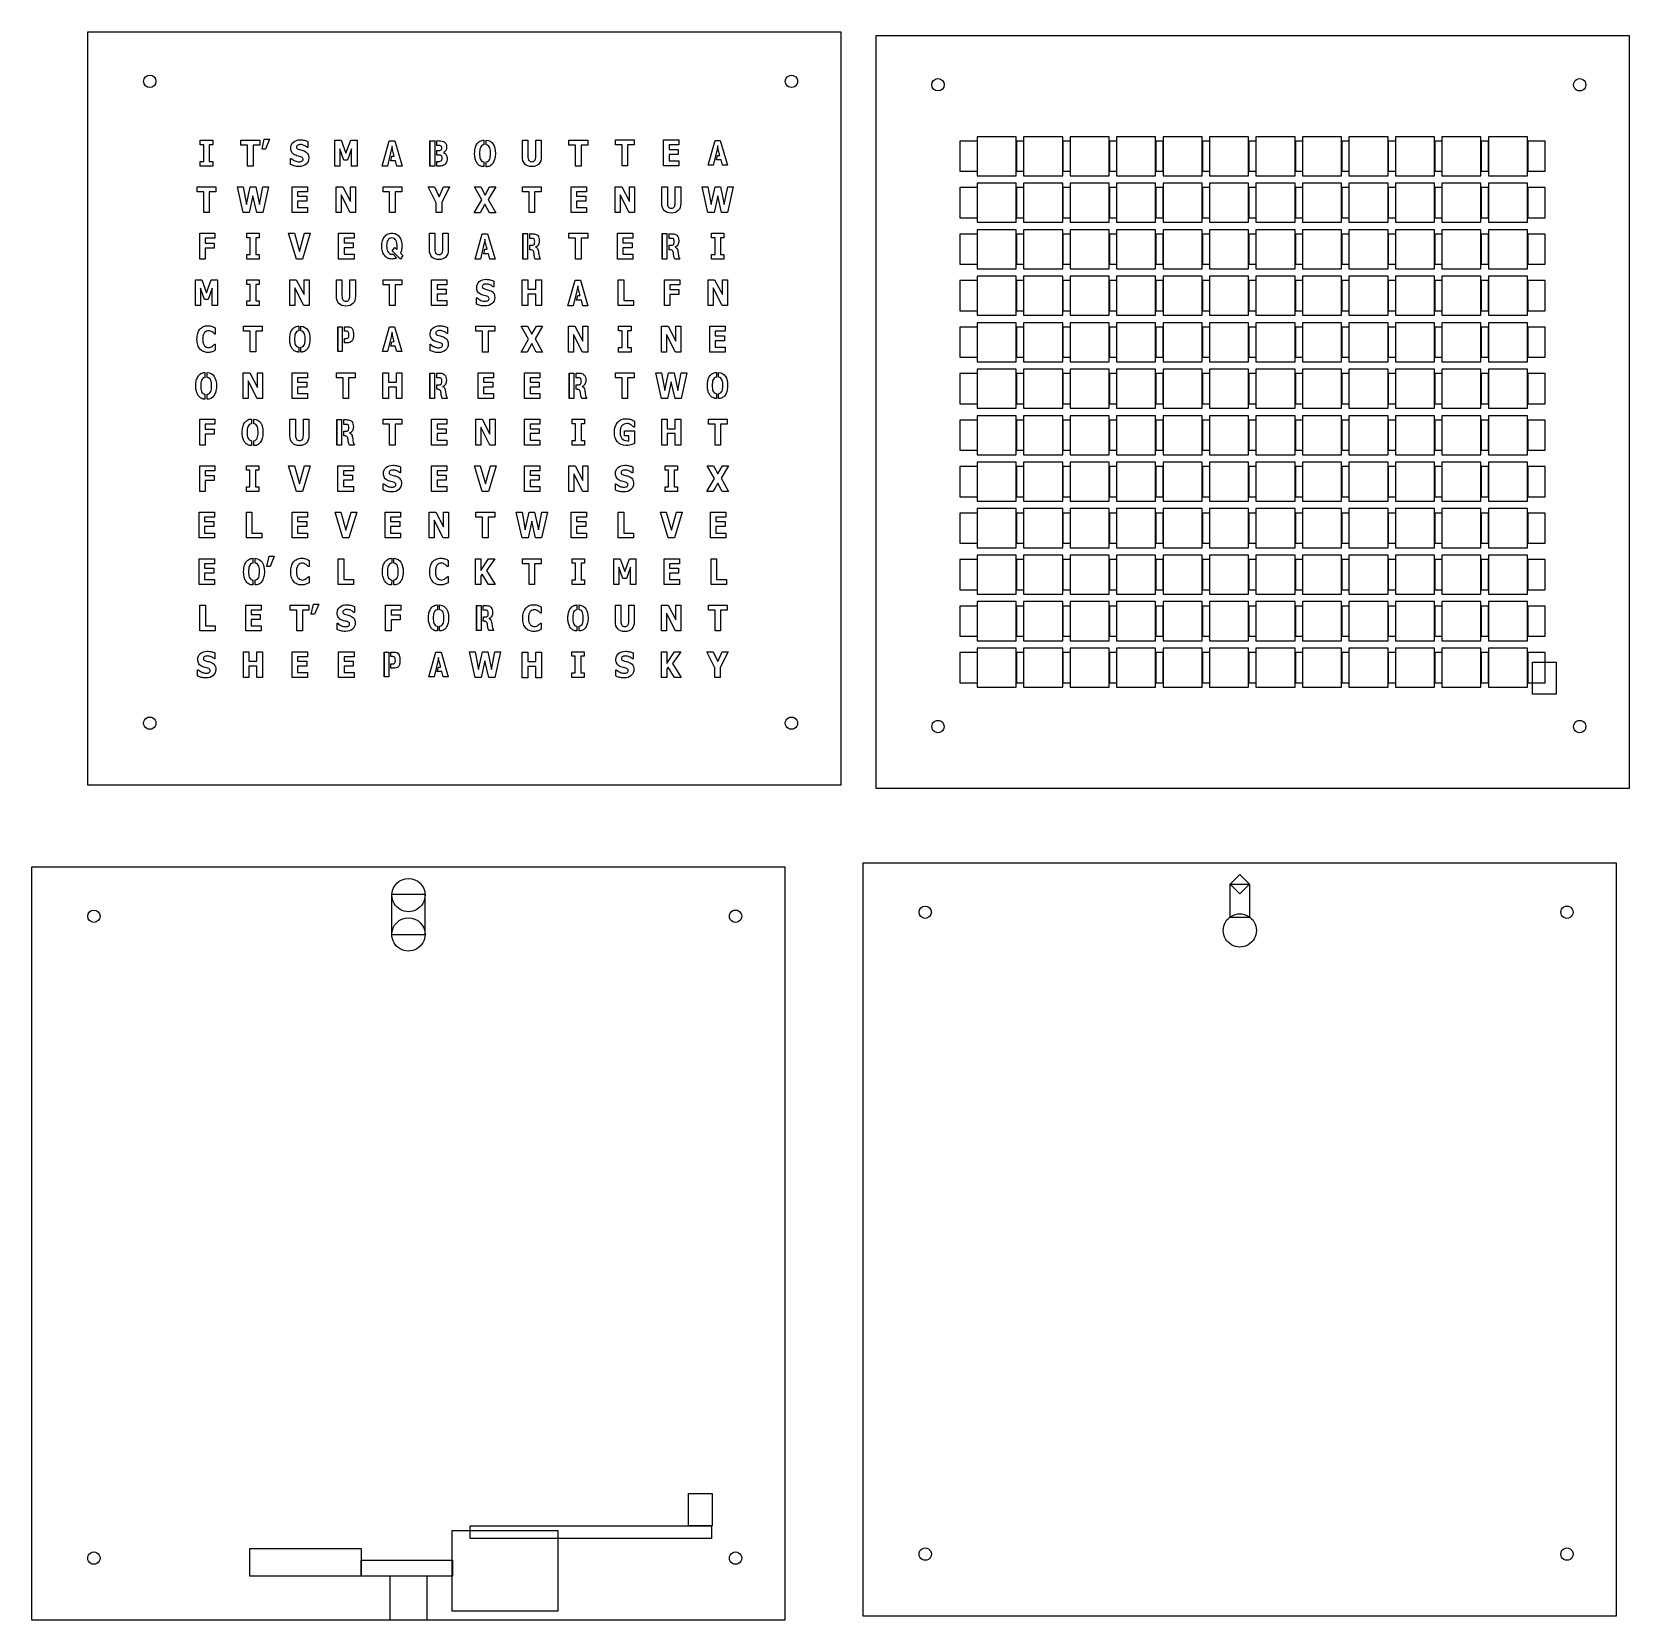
# Model space of a CAD drawing. Extents: x -435 to 1188, y -708 to 905.
import ezdxf

# ---------------------------------------------------------------- set-up
doc = ezdxf.new("R2010")
doc.units = 0
doc.layers.add('Layer_1', color=7, linetype='CONTINUOUS')

msp = doc.modelspace()

# ---------------------------------------------------------------- linework, layer by layer
at = {"layer": 'Layer_1', "color": 6}
for points in [[(-378.412518, 904.727591), (386.65832, 904.727591), (386.65832, 139.656753), (-378.412518, 139.656753)], [(422.444245, 901.230151), (1187.515083, 901.230151), (1187.515083, 136.159313), (422.444245, 136.159313)], [(-309.225001, 854.553339)], [(342.743503, 854.553339)], [(491.631762, 851.0559)], [(1143.600265, 851.0559)], [(564.82143, 798.284319), (525.130722, 798.284319), (525.122218, 798.284319), (525.122218, 758.585103), (525.130722, 758.585103), (564.82143, 758.585103), (564.82143, 758.590773), (564.82143, 798.275815)], [(572.347414, 758.585103), (612.049462, 758.585103), (612.049462, 758.590773), (612.049462, 798.275815), (612.049462, 798.284319), (572.347414, 798.284319), (572.347414, 798.275815), (572.347414, 758.590773)], [(659.274659, 758.590773), (659.274659, 798.275815), (659.274659, 798.284319), (619.575446, 798.284319), (619.575446, 798.275815), (619.575446, 758.590773), (619.575446, 758.585103), (659.274659, 758.585103)], [(666.800643, 758.585103), (706.499884, 758.585103), (706.499884, 758.590773), (706.499884, 798.275815), (706.499884, 798.284319), (666.800643, 798.284319), (666.800643, 798.275815), (666.800643, 758.590773)], [(714.02584, 758.585103), (753.725089, 758.585103), (753.725089, 758.590773), (753.725089, 798.275815), (753.725089, 798.284319), (714.02584, 798.284319), (714.02584, 798.275815), (714.02584, 758.590773)], [(761.251073, 758.585103), (800.950286, 758.585103), (800.950286, 758.590773), (800.950286, 798.275815), (800.950286, 798.284319), (761.251073, 798.284319), (761.251073, 798.275815), (761.251073, 758.590773)], [(808.47627, 798.284319), (808.47627, 798.275815), (808.47627, 758.590764), (808.47627, 758.585095), (848.175483, 758.585095), (848.175483, 758.590764), (848.175483, 798.275815), (848.175483, 798.284319)], [(855.701467, 758.585103), (895.40068, 758.585103), (895.40068, 758.590773), (895.40068, 798.275815), (895.40068, 798.284319), (855.701467, 798.284319), (855.701467, 798.275815), (855.701467, 758.590773)], [(902.926664, 798.284319), (902.926664, 798.275815), (902.926664, 758.590764), (902.926664, 758.585095), (942.625933, 758.585095), (942.625933, 758.590764), (942.625933, 798.275815), (942.625933, 798.284319)], [(950.151946, 758.585106), (989.851158, 758.585106), (989.851158, 758.590775), (989.851158, 798.275815), (989.851158, 798.284319), (950.151946, 798.284319), (950.151946, 798.275815), (950.151946, 758.590775)], [(1037.076328, 758.59077), (1037.076328, 798.275815), (1037.076328, 798.284319), (997.377143, 798.284319), (997.377143, 798.275815), (997.377143, 758.59077), (997.377143, 758.5851), (1037.076328, 758.5851)], [(1084.301524, 758.59077), (1084.301524, 798.275815), (1084.301524, 798.284319), (1044.602341, 798.284319), (1044.602341, 798.275815), (1044.602341, 758.59077), (1044.602341, 758.5851), (1084.301524, 758.5851)], [(507.62738, 793.797117), (507.62738, 763.152582), (525.390063, 763.152582), (525.390063, 793.797117)], [(565.088794, 793.797117), (565.088794, 763.152582), (572.615175, 763.152582), (572.615175, 793.797117)], [(612.316826, 793.797117), (612.316826, 763.152582), (619.843178, 763.152582), (619.843178, 793.797117)], [(659.543383, 793.797117), (659.543383, 763.152582), (667.06829, 763.152582), (667.06829, 793.797117)], [(706.768466, 793.797117), (706.768466, 763.152582), (714.293374, 763.152582), (714.293374, 793.797117)], [(753.993578, 793.797117), (753.993578, 763.152582), (761.518485, 763.152582), (761.518485, 793.797117)], [(801.218662, 793.797117), (801.218662, 763.152582), (808.745043, 763.152582), (808.745043, 793.797117)], [(848.443774, 793.797117), (848.443774, 763.152582), (855.970155, 763.152582), (855.970155, 793.797117)], [(895.668885, 793.797117), (895.668885, 763.152582), (903.195238, 763.152582), (903.195238, 793.797117)], [(942.893969, 793.797117), (942.893969, 763.152582), (950.420322, 763.152582), (950.420322, 793.797117)], [(990.119052, 793.797117), (990.119052, 763.152582), (997.645433, 763.152582), (997.645433, 793.797117)], [(1037.344164, 793.797117), (1037.344164, 763.152582), (1044.870517, 763.152582), (1044.870517, 793.797117)], [(1084.569248, 793.797117), (1084.569248, 763.152582), (1102.331959, 763.152582), (1102.331959, 793.797117)], [(507.62738, 746.571132), (507.62738, 715.9266), (525.390063, 715.9266), (525.390063, 746.571132)], [(525.130722, 711.357077), (564.82143, 711.357077), (564.82143, 711.365581), (564.82143, 751.050615), (564.82143, 751.059119), (525.130722, 751.059119), (525.122218, 751.059119), (525.122218, 711.357069)], [(565.088794, 746.571132), (565.088794, 715.9266), (572.615175, 715.9266), (572.615175, 746.571132)], [(612.049462, 751.050601), (612.049462, 751.059105), (572.347414, 751.059105), (572.347414, 751.050601), (572.347414, 711.365567), (572.347414, 711.357063), (612.049462, 711.357063), (612.049462, 711.365567)], [(612.316826, 746.571132), (612.316826, 715.9266), (619.843178, 715.9266), (619.843178, 746.571132)], [(619.575446, 751.059122), (619.575446, 751.050618), (619.575446, 711.365593), (619.575446, 711.357089), (659.274659, 711.357089), (659.274659, 711.365593), (659.274659, 751.050618), (659.274659, 751.059122)], [(659.543383, 746.571132), (659.543383, 715.9266), (667.06829, 715.9266), (667.06829, 746.571132)], [(666.800643, 751.059122), (666.800643, 751.050618), (666.800643, 711.365593), (666.800643, 711.357089), (706.499884, 711.357089), (706.499884, 711.365593), (706.499884, 751.050618), (706.499884, 751.059122)], [(706.768466, 746.571132), (706.768466, 715.9266), (714.293374, 715.9266), (714.293374, 746.571132)], [(714.02584, 751.059122), (714.02584, 751.050618), (714.02584, 711.365593), (714.02584, 711.357089), (753.725089, 711.357089), (753.725089, 711.365593), (753.725089, 751.050618), (753.725089, 751.059122)], [(753.993578, 746.571132), (753.993578, 715.9266), (761.518485, 715.9266), (761.518485, 746.571132)], [(800.950286, 751.050601), (800.950286, 751.059105), (761.251073, 751.059105), (761.251073, 751.050601), (761.251073, 711.365567), (761.251073, 711.357063), (800.950286, 711.357063), (800.950286, 711.365567)], [(801.218662, 746.571132), (801.218662, 715.9266), (808.745043, 715.9266), (808.745043, 746.571132)], [(848.175483, 751.059122), (808.47627, 751.059122), (808.47627, 751.050618), (808.47627, 711.365593), (808.47627, 711.357089), (848.175483, 711.357089), (848.175483, 711.365593), (848.175483, 751.050618)], [(848.443774, 746.571132), (848.443774, 715.9266), (855.970155, 715.9266), (855.970155, 746.571132)], [(895.40068, 751.059122), (855.701467, 751.059122), (855.701467, 751.050618), (855.701467, 711.365593), (855.701467, 711.357089), (895.40068, 711.357089), (895.40068, 711.365593), (895.40068, 751.050618)], [(895.668885, 746.571132), (895.668885, 715.9266), (903.195238, 715.9266), (903.195238, 746.571132)], [(942.625933, 751.059122), (902.926664, 751.059122), (902.926664, 751.050618), (902.926664, 711.365593), (902.926664, 711.357089), (942.625933, 711.357089), (942.625933, 711.365593), (942.625933, 751.050618)], [(942.893969, 746.571132), (942.893969, 715.9266), (950.420322, 715.9266), (950.420322, 746.571132)], [(989.851158, 751.050601), (989.851158, 751.059105), (950.151946, 751.059105), (950.151946, 751.050601), (950.151946, 711.365567), (950.151946, 711.357063), (989.851158, 711.357063), (989.851158, 711.365567)], [(990.119052, 746.571132), (990.119052, 715.9266), (997.645433, 715.9266), (997.645433, 746.571132)], [(1037.076328, 751.050601), (1037.076328, 751.059105), (997.377143, 751.059105), (997.377143, 751.050601), (997.377143, 711.365567), (997.377143, 711.357063), (1037.076328, 711.357063), (1037.076328, 711.365567)], [(1037.344164, 746.571132), (1037.344164, 715.9266), (1044.870517, 715.9266), (1044.870517, 746.571132)], [(1044.602341, 711.357055), (1084.301524, 711.357055), (1084.301524, 711.365559), (1084.301524, 751.05059), (1084.301524, 751.059094), (1044.602341, 751.059094), (1044.602341, 751.05059), (1044.602341, 711.365559)], [(1084.569248, 746.571132), (1084.569248, 715.9266), (1102.331959, 715.9266), (1102.331959, 746.571132)], [(507.62738, 699.345159), (507.62738, 668.700626), (525.390063, 668.700626), (525.390063, 699.345159)], [(565.088794, 699.345159), (565.088794, 668.700626), (572.615175, 668.700626), (572.615175, 699.345159)], [(612.049462, 664.140379), (612.049462, 703.825413), (612.049462, 703.831365), (572.347414, 703.831365), (572.347414, 703.825413), (572.347414, 664.140379), (572.347414, 664.131875), (612.049462, 664.131875)], [(612.316826, 699.345159), (612.316826, 668.700626), (619.843178, 668.700626), (619.843178, 699.345159)], [(659.274659, 703.825413), (659.274659, 703.831365), (619.575446, 703.831365), (619.575446, 703.825413), (619.575446, 664.140379), (619.575446, 664.131875), (659.274659, 664.131875), (659.274659, 664.140379)], [(659.543383, 699.345159), (659.543383, 668.700626), (667.06829, 668.700626), (667.06829, 699.345159)], [(706.499884, 664.140379), (706.499884, 703.825413), (706.499884, 703.831365), (666.800643, 703.831365), (666.800643, 703.825413), (666.800643, 664.140379), (666.800643, 664.131875), (706.499884, 664.131875)], [(706.768466, 699.345159), (706.768466, 668.700626), (714.293374, 668.700626), (714.293374, 699.345159)], [(753.725089, 703.825413), (753.725089, 703.831365), (714.02584, 703.831365), (714.02584, 703.825413), (714.02584, 664.140379), (714.02584, 664.131875), (753.725089, 664.131875), (753.725089, 664.140379)], [(753.993578, 699.345159), (753.993578, 668.700626), (761.518485, 668.700626), (761.518485, 699.345159)], [(800.950286, 703.825413), (800.950286, 703.831365), (761.251073, 703.831365), (761.251073, 703.825413), (761.251073, 664.140379), (761.251073, 664.131875), (800.950286, 664.131875), (800.950286, 664.140379)], [(801.218662, 699.345159), (801.218662, 668.700626), (808.745043, 668.700626), (808.745043, 699.345159)], [(848.175483, 703.825396), (848.175483, 703.831348), (808.47627, 703.831348), (808.47627, 703.825396), (808.47627, 664.140362), (808.47627, 664.131858), (848.175483, 664.131858), (848.175483, 664.140362)], [(848.443774, 699.345159), (848.443774, 668.700626), (855.970155, 668.700626), (855.970155, 699.345159)], [(855.701467, 703.831076), (855.701467, 703.825123), (855.701467, 664.140095), (855.701467, 664.131592), (895.40068, 664.131592), (895.40068, 664.140095), (895.40068, 703.825123), (895.40068, 703.831076)], [(895.668885, 699.345159), (895.668885, 668.700626), (903.195238, 668.700626), (903.195238, 699.345159)], [(942.625933, 664.140379), (942.625933, 703.825413), (942.625933, 703.831365), (902.926664, 703.831365), (902.926664, 703.825413), (902.926664, 664.140379), (902.926664, 664.131875), (942.625933, 664.131875)], [(942.893966, 699.345159), (942.893966, 668.700626), (950.420319, 668.700626), (950.420319, 699.345159)], [(989.851158, 703.825407), (989.851158, 703.83136), (950.151946, 703.83136), (950.151946, 703.825407), (950.151946, 664.140379), (950.151946, 664.131875), (989.851158, 664.131875), (989.851158, 664.140379)], [(990.119052, 699.345159), (990.119052, 668.700626), (997.645433, 668.700626), (997.645433, 699.345159)], [(1037.076328, 703.825413), (1037.076328, 703.831365), (997.377143, 703.831365), (997.377143, 703.825413), (997.377143, 664.140379), (997.377143, 664.131875), (1037.076328, 664.131875), (1037.076328, 664.140379)], [(1037.344164, 699.345159), (1037.344164, 668.700626), (1044.870517, 668.700626), (1044.870517, 699.345159)], [(1084.301524, 664.140379), (1084.301524, 703.825413), (1084.301524, 703.831365), (1044.602341, 703.831365), (1044.602341, 703.825413), (1044.602341, 664.140379), (1044.602341, 664.131875), (1084.301524, 664.131875)], [(1084.569248, 699.345159), (1084.569248, 668.700626), (1102.331959, 668.700626), (1102.331959, 699.345159)], [(507.62738, 652.119231), (507.62738, 621.474698), (525.390063, 621.474698), (525.390063, 652.119231)], [(565.088794, 652.119231), (565.088794, 621.474698), (572.615175, 621.474698), (572.615175, 652.119231)], [(612.049462, 656.60023), (612.049462, 656.606183), (572.347414, 656.606183), (572.347414, 656.60023), (572.347414, 616.915225), (572.347414, 616.906721), (612.049462, 616.906721), (612.049462, 616.915225)], [(612.316826, 652.119231), (612.316826, 621.474698), (619.843178, 621.474698), (619.843178, 652.119231)], [(659.274659, 656.600224), (659.274659, 656.606177), (619.575446, 656.606177), (619.575446, 656.600224), (619.575446, 616.915225), (619.575446, 616.906721), (659.274659, 616.906721), (659.274659, 616.915225)], [(659.543383, 652.119231), (659.543383, 621.474698), (667.06829, 621.474698), (667.06829, 652.119231)], [(706.499884, 656.600224), (706.499884, 656.606177), (666.800643, 656.606177), (666.800643, 656.600224), (666.800643, 616.915225), (666.800643, 616.906721), (706.499884, 616.906721), (706.499884, 616.915225)], [(706.768466, 652.119231), (706.768466, 621.474698), (714.293374, 621.474698), (714.293374, 652.119231)], [(753.725089, 656.600224), (753.725089, 656.606177), (714.02584, 656.606177), (714.02584, 656.600224), (714.02584, 616.915225), (714.02584, 616.906721), (753.725089, 616.906721), (753.725089, 616.915225)], [(753.993578, 652.119231), (753.993578, 621.474698), (761.518485, 621.474698), (761.518485, 652.119231)], [(800.950286, 656.60023), (800.950286, 656.606183), (761.251073, 656.606183), (761.251073, 656.60023), (761.251073, 616.915225), (761.251073, 616.906721), (800.950286, 616.906721), (800.950286, 616.915225)], [(801.218662, 652.119231), (801.218662, 621.474698), (808.745043, 621.474698), (808.745043, 652.119231)], [(848.175483, 656.600224), (848.175483, 656.606177), (808.47627, 656.606177), (808.47627, 656.600224), (808.47627, 616.915225), (808.47627, 616.906721), (848.175483, 616.906721), (848.175483, 616.915225)], [(848.443774, 652.119231), (848.443774, 621.474698), (855.970155, 621.474698), (855.970155, 652.119231)], [(895.40068, 656.600224), (895.40068, 656.606177), (855.701467, 656.606177), (855.701467, 656.600224), (855.701467, 616.915225), (855.701467, 616.906721), (895.40068, 616.906721), (895.40068, 616.915225)], [(895.668885, 652.119231), (895.668885, 621.474698), (903.195241, 621.474698), (903.195241, 652.119231)], [(942.625933, 656.600224), (942.625933, 656.606177), (902.926664, 656.606177), (902.926664, 656.600224), (902.926664, 616.915225), (902.926664, 616.906721), (942.625933, 616.906721), (942.625933, 616.915225)], [(942.893969, 652.119231), (942.893969, 621.474698), (950.420322, 621.474698), (950.420322, 652.119231)], [(989.851158, 656.600224), (989.851158, 656.606177), (950.151946, 656.606177), (950.151946, 656.600224), (950.151946, 616.915225), (950.151946, 616.906721), (989.851158, 616.906721), (989.851158, 616.915225)], [(990.119052, 652.119231), (990.119052, 621.474698), (997.645433, 621.474698), (997.645433, 652.119231)], [(1037.076328, 656.600224), (1037.076328, 656.606177), (997.377143, 656.606177), (997.377143, 656.600224), (997.377143, 616.915225), (997.377143, 616.906721), (1037.076328, 616.906721), (1037.076328, 616.915225)], [(1037.344164, 652.119231), (1037.344164, 621.474698), (1044.870517, 621.474698), (1044.870517, 652.119231)], [(1044.602341, 656.605894), (1044.602341, 656.599941), (1044.602341, 616.914944), (1044.602341, 616.90644), (1084.301524, 616.90644), (1084.301524, 616.914944), (1084.301524, 656.599941), (1084.301524, 656.605894)], [(1084.569248, 652.119231), (1084.569248, 621.474698), (1102.331959, 621.474698), (1102.331959, 652.119231)], [(507.62738, 604.893217), (507.62738, 574.248679), (525.390063, 574.248679), (525.390063, 604.893217)], [(565.088794, 604.893217), (565.088794, 574.248679), (572.615175, 574.248679), (572.615175, 604.893217)], [(572.347414, 609.380734), (572.347414, 609.374781), (572.347414, 569.689747), (572.347414, 569.681243), (612.049462, 569.681243), (612.049462, 569.689747), (612.049462, 609.374781), (612.049462, 609.380734)], [(612.316826, 604.893217), (612.316826, 574.248679), (619.843178, 574.248679), (619.843178, 604.893217)], [(619.575446, 569.681507), (659.274659, 569.681507), (659.274659, 569.690011), (659.274659, 609.375044), (659.274659, 609.380997), (619.575446, 609.380997), (619.575446, 609.375044), (619.575446, 569.690011)], [(659.543383, 604.893217), (659.543383, 574.248679), (667.06829, 574.248679), (667.06829, 604.893217)], [(666.800643, 609.380734), (666.800643, 609.374781), (666.800643, 569.689747), (666.800643, 569.681243), (706.499884, 569.681243), (706.499884, 569.689747), (706.499884, 609.374781), (706.499884, 609.380734)], [(706.768466, 604.893217), (706.768466, 574.248679), (714.293374, 574.248679), (714.293374, 604.893217)], [(753.725089, 609.375064), (753.725089, 609.381017), (714.02584, 609.381017), (714.02584, 609.375064), (714.02584, 569.690028), (714.02584, 569.681524), (753.725089, 569.681524), (753.725089, 569.690028)], [(753.993578, 604.893217), (753.993578, 574.248679), (761.518485, 574.248679), (761.518485, 604.893217)], [(761.251073, 609.380734), (761.251073, 609.374781), (761.251073, 569.689747), (761.251073, 569.681243), (800.950286, 569.681243), (800.950286, 569.689747), (800.950286, 609.374781), (800.950286, 609.380734)], [(801.218662, 604.893217), (801.218662, 574.248679), (808.745043, 574.248679), (808.745043, 604.893217)], [(848.175483, 609.375064), (848.175483, 609.381017), (808.47627, 609.381017), (808.47627, 609.375064), (808.47627, 569.690028), (808.47627, 569.681524), (848.175483, 569.681524), (848.175483, 569.690028)], [(848.443774, 604.893217), (848.443774, 574.248679), (855.970155, 574.248679), (855.970155, 604.893217)], [(855.701467, 609.380734), (855.701467, 609.374781), (855.701467, 569.689747), (855.701467, 569.681243), (895.40068, 569.681243), (895.40068, 569.689747), (895.40068, 609.374781), (895.40068, 609.380734)], [(895.668885, 604.893217), (895.668885, 574.248679), (903.195238, 574.248679), (903.195238, 604.893217)], [(942.893969, 604.893217), (942.893969, 574.248679), (950.420322, 574.248679), (950.420322, 604.893217)], [(950.151946, 609.380734), (950.151946, 609.374781), (950.151946, 569.689747), (950.151946, 569.681243), (989.851158, 569.681243), (989.851158, 569.689747), (989.851158, 609.374781), (989.851158, 609.380734)], [(990.119052, 604.893217), (990.119052, 574.248679), (997.645433, 574.248679), (997.645433, 604.893217)], [(1037.076328, 609.374781), (1037.076328, 609.380734), (997.377143, 609.380734), (997.377143, 609.374781), (997.377143, 569.689744), (997.377143, 569.68124), (1037.076328, 569.68124), (1037.076328, 569.689744)], [(1037.344164, 604.893217), (1037.344164, 574.248679), (1044.870517, 574.248679), (1044.870517, 604.893217)], [(1044.602341, 569.681836), (1084.301524, 569.681836), (1084.301524, 569.69034), (1084.301524, 609.375376), (1084.301524, 609.381329), (1044.602341, 609.381329), (1044.602341, 609.375376), (1044.602341, 569.69034)], [(1084.569248, 604.893217), (1084.569248, 574.248679), (1102.331959, 574.248679), (1102.331959, 604.893217)], [(507.62738, 557.6673), (507.62738, 527.022757), (525.390063, 527.022757), (525.390063, 557.6673)], [(564.82143, 562.149839), (564.82143, 562.155508), (525.130722, 562.155508), (525.122218, 562.155508), (525.122218, 522.456341), (525.130722, 522.456341), (564.82143, 522.456341), (564.82143, 522.464845)], [(565.088794, 557.6673), (565.088794, 527.022757), (572.615175, 527.022757), (572.615175, 557.6673)], [(612.049462, 562.155508), (572.347414, 562.155508), (572.347414, 562.149839), (572.347414, 522.464845), (572.347414, 522.456341), (612.049462, 522.456341), (612.049462, 522.464845), (612.049462, 562.149839)], [(612.316826, 557.6673), (612.316826, 527.022757), (619.843178, 527.022757), (619.843178, 557.6673)], [(659.274659, 562.155537), (619.575446, 562.155537), (619.575446, 562.149867), (619.575446, 522.464873), (619.575446, 522.456369), (659.274659, 522.456369), (659.274659, 522.464873), (659.274659, 562.149867)], [(659.543383, 557.6673), (659.543383, 527.022757), (667.06829, 527.022757), (667.06829, 557.6673)], [(706.499884, 562.155849), (666.800643, 562.155849), (666.800643, 562.150179), (666.800643, 522.465185), (666.800643, 522.456681), (706.499884, 522.456681), (706.499884, 522.465185), (706.499884, 562.150179)], [(706.768466, 557.6673), (706.768466, 527.022757), (714.293374, 527.022757), (714.293374, 557.6673)], [(753.725089, 562.155849), (714.02584, 562.155849), (714.02584, 562.150179), (714.02584, 522.465185), (714.02584, 522.456681), (753.725089, 522.456681), (753.725089, 522.465185), (753.725089, 562.150179)], [(753.993578, 557.6673), (753.993578, 527.022757), (761.518485, 527.022757), (761.518485, 557.6673)], [(800.950286, 562.155849), (761.251073, 562.155849), (761.251073, 562.150179), (761.251073, 522.465185), (761.251073, 522.456681), (800.950286, 522.456681), (800.950286, 522.465185), (800.950286, 562.150179)], [(801.218662, 557.6673), (801.218662, 527.022757), (808.745043, 527.022757), (808.745043, 557.6673)], [(848.175483, 562.155849), (808.47627, 562.155849), (808.47627, 562.150179), (808.47627, 522.465185), (808.47627, 522.456681), (848.175483, 522.456681), (848.175483, 522.465185), (848.175483, 562.150179)], [(848.443774, 557.6673), (848.443774, 527.022757), (855.970155, 527.022757), (855.970155, 557.6673)], [(895.40068, 562.155849), (855.701467, 562.155849), (855.701467, 562.150179), (855.701467, 522.465185), (855.701467, 522.456681), (895.40068, 522.456681), (895.40068, 522.465185), (895.40068, 562.150179)], [(895.668885, 557.6673), (895.668885, 527.022757), (903.195238, 527.022757), (903.195238, 557.6673)], [(942.625933, 562.155849), (902.926664, 562.155849), (902.926664, 562.150179), (902.926664, 522.465185), (902.926664, 522.456681), (942.625933, 522.456681), (942.625933, 522.465185), (942.625933, 562.150179)], [(942.893969, 557.6673), (942.893969, 527.022757), (950.420322, 527.022757), (950.420322, 557.6673)], [(989.851158, 562.155849), (950.151946, 562.155849), (950.151946, 562.150179), (950.151946, 522.465185), (950.151946, 522.456681), (989.851158, 522.456681), (989.851158, 522.465185), (989.851158, 562.150179)], [(990.119052, 557.6673), (990.119052, 527.022757), (997.645433, 527.022757), (997.645433, 557.6673)], [(1037.076328, 562.155849), (997.377143, 562.155849), (997.377143, 562.150179), (997.377143, 522.465185), (997.377143, 522.456681), (1037.076328, 522.456681), (1037.076328, 522.465185), (1037.076328, 562.150179)], [(1037.344164, 557.6673), (1037.344164, 527.022757), (1044.870517, 527.022757), (1044.870517, 557.6673)], [(1084.301524, 522.464562), (1084.301524, 562.149556), (1084.301524, 562.155225), (1044.602341, 562.155225), (1044.602341, 562.149556), (1044.602341, 522.464562), (1044.602341, 522.456058), (1084.301524, 522.456058)], [(1084.569248, 557.6673), (1084.569248, 527.022757), (1102.331959, 527.022757), (1102.331959, 557.6673)], [(507.62738, 510.44127), (507.62738, 479.796738), (525.390063, 479.796738), (525.390063, 510.44127)], [(564.82143, 475.239648), (564.82143, 514.924688), (564.82143, 514.930357), (525.130722, 514.930357), (525.122218, 514.930357), (525.122218, 475.231144), (525.130722, 475.231144), (564.82143, 475.231144)], [(565.088766, 510.44127), (565.088766, 479.796738), (572.615147, 479.796738), (572.615147, 510.44127)], [(612.049462, 514.930357), (572.347414, 514.930357), (572.347414, 514.924688), (572.347414, 475.239648), (572.347414, 475.231144), (612.049462, 475.231144), (612.049462, 475.239648), (612.049462, 514.924688)], [(612.316826, 510.44127), (612.316826, 479.796738), (619.843178, 479.796738), (619.843178, 510.44127)], [(659.274659, 514.924688), (659.274659, 514.930357), (619.575446, 514.930357), (619.575446, 514.924688), (619.575446, 475.239648), (619.575446, 475.231144), (659.274659, 475.231144), (659.274659, 475.239648)], [(659.543383, 510.44127), (659.543383, 479.796738), (667.06829, 479.796738), (667.06829, 510.44127)], [(706.499884, 475.239648), (706.499884, 514.924688), (706.499884, 514.930357), (666.800643, 514.930357), (666.800643, 514.924688), (666.800643, 475.239648), (666.800643, 475.231144), (706.499884, 475.231144)], [(706.768466, 510.44127), (706.768466, 479.796738), (714.293374, 479.796738), (714.293374, 510.44127)], [(753.725089, 514.924688), (753.725089, 514.930357), (714.02584, 514.930357), (714.02584, 514.924688), (714.02584, 475.239648), (714.02584, 475.231144), (753.725089, 475.231144), (753.725089, 475.239648)], [(753.993578, 510.44127), (753.993578, 479.796738), (761.518485, 479.796738), (761.518485, 510.44127)], [(800.950286, 475.239648), (800.950286, 514.924688), (800.950286, 514.930357), (761.251073, 514.930357), (761.251073, 514.924688), (761.251073, 475.239648), (761.251073, 475.231144), (800.950286, 475.231144)], [(801.218662, 510.44127), (801.218662, 479.796738), (808.745043, 479.796738), (808.745043, 510.44127)], [(848.175483, 475.239648), (848.175483, 514.924688), (848.175483, 514.930357), (808.47627, 514.930357), (808.47627, 514.924688), (808.47627, 475.239648), (808.47627, 475.231144), (848.175483, 475.231144)], [(848.443774, 510.44127), (848.443774, 479.796738), (855.970155, 479.796738), (855.970155, 510.44127)], [(895.40068, 514.924688), (895.40068, 514.930357), (855.701467, 514.930357), (855.701467, 514.924688), (855.701467, 475.239648), (855.701467, 475.231144), (895.40068, 475.231144), (895.40068, 475.239648)], [(895.668885, 510.44127), (895.668885, 479.796738), (903.195238, 479.796738), (903.195238, 510.44127)], [(942.625933, 475.239648), (942.625933, 514.924688), (942.625933, 514.930357), (902.926664, 514.930357), (902.926664, 514.924688), (902.926664, 475.239648), (902.926664, 475.231144), (942.625933, 475.231144)], [(942.893969, 510.44127), (942.893969, 479.796738), (950.420322, 479.796738), (950.420322, 510.44127)], [(989.851158, 475.239648), (989.851158, 514.924688), (989.851158, 514.930357), (950.151946, 514.930357), (950.151946, 514.924688), (950.151946, 475.239648), (950.151946, 475.231144), (989.851158, 475.231144)], [(990.119052, 510.44127), (990.119052, 479.796738), (997.645433, 479.796738), (997.645433, 510.44127)], [(1037.076328, 514.924688), (1037.076328, 514.930357), (997.377143, 514.930357), (997.377143, 514.924688), (997.377143, 475.239648), (997.377143, 475.231144), (1037.076328, 475.231144), (1037.076328, 475.239648)], [(1037.344164, 510.44127), (1037.344164, 479.796738), (1044.870517, 479.796738), (1044.870517, 510.44127)], [(1084.301524, 475.239648), (1084.301524, 514.924688), (1084.301524, 514.930357), (1044.602341, 514.930357), (1044.602341, 514.924688), (1044.602341, 475.239648), (1044.602341, 475.231144), (1084.301524, 475.231144)], [(1084.569248, 510.44127), (1084.569248, 479.796738), (1102.331959, 479.796738), (1102.331959, 510.44127)], [(507.62738, 463.215365), (507.62738, 432.570832), (525.390063, 432.570832), (525.390063, 463.215365)], [(564.82143, 467.699491), (564.82143, 467.70516), (525.130722, 467.70516), (525.122218, 467.70516), (525.122218, 428.005947), (525.130722, 428.005947), (564.82143, 428.005947), (564.82143, 428.014451)], [(565.088794, 463.215365), (565.088794, 432.570832), (572.615175, 432.570832), (572.615175, 463.215365)], [(572.347414, 428.005919), (612.049462, 428.005919), (612.049462, 428.014423), (612.049462, 467.699462), (612.049462, 467.705132), (572.347414, 467.705132), (572.347414, 467.699462), (572.347414, 428.014423)], [(612.316826, 463.215365), (612.316826, 432.570832), (619.843178, 432.570832), (619.843178, 463.215365)], [(619.575446, 428.005947), (659.274659, 428.005947), (659.274659, 428.014451), (659.274659, 467.699462), (659.274659, 467.705132), (619.575446, 467.705132), (619.575446, 467.699462), (619.575446, 428.014451)], [(659.543383, 463.215365), (659.543383, 432.570832), (667.06829, 432.570832), (667.06829, 463.215365)], [(666.800643, 428.005947), (706.499884, 428.005947), (706.499884, 428.014451), (706.499884, 467.699462), (706.499884, 467.705132), (666.800643, 467.705132), (666.800643, 467.699462), (666.800643, 428.014451)], [(706.768466, 463.215365), (706.768466, 432.570832), (714.293374, 432.570832), (714.293374, 463.215365)], [(714.02584, 428.005947), (753.725089, 428.005947), (753.725089, 428.014451), (753.725089, 467.699462), (753.725089, 467.705132), (714.02584, 467.705132), (714.02584, 467.699462), (714.02584, 428.014451)], [(753.993578, 463.215365), (753.993578, 432.570832), (761.518485, 432.570832), (761.518485, 463.215365)], [(761.251073, 428.005947), (800.950286, 428.005947), (800.950286, 428.014451), (800.950286, 467.699462), (800.950286, 467.705132), (761.251073, 467.705132), (761.251073, 467.699462), (761.251073, 428.014451)], [(801.218662, 463.215365), (801.218662, 432.570832), (808.745043, 432.570832), (808.745043, 463.215365)], [(808.47627, 467.704848), (808.47627, 467.699179), (808.47627, 428.01414), (808.47627, 428.005636), (848.175483, 428.005636), (848.175483, 428.01414), (848.175483, 467.699179), (848.175483, 467.704848)], [(848.443774, 463.215365), (848.443774, 432.570832), (855.970155, 432.570832), (855.970155, 463.215365)], [(855.701467, 428.005947), (895.40068, 428.005947), (895.40068, 428.014451), (895.40068, 467.699462), (895.40068, 467.705132), (855.701467, 467.705132), (855.701467, 467.699462), (855.701467, 428.014451)], [(895.668885, 463.215365), (895.668885, 432.570832), (903.195238, 432.570832), (903.195238, 463.215365)], [(902.926664, 428.005947), (942.625933, 428.005947), (942.625933, 428.014451), (942.625933, 467.699462), (942.625933, 467.705132), (902.926664, 467.705132), (902.926664, 467.699462), (902.926664, 428.014451)], [(942.893969, 463.215365), (942.893969, 432.570832), (950.420322, 432.570832), (950.420322, 463.215365)], [(950.151946, 428.005947), (989.851158, 428.005947), (989.851158, 428.014451), (989.851158, 467.699462), (989.851158, 467.705132), (950.151946, 467.705132), (950.151946, 467.699462), (950.151946, 428.014451)], [(990.119052, 463.215365), (990.119052, 432.570832), (997.645433, 432.570832), (997.645433, 463.215365)], [(1037.076328, 467.699491), (1037.076328, 467.70516), (997.377143, 467.70516), (997.377143, 467.699491), (997.377143, 428.014451), (997.377143, 428.005947), (1037.076328, 428.005947), (1037.076328, 428.014451)], [(1037.344164, 463.215365), (1037.344164, 432.570832), (1044.870517, 432.570832), (1044.870517, 463.215365)], [(1084.301524, 467.704848), (1044.602341, 467.704848), (1044.602341, 467.699179), (1044.602341, 428.01414), (1044.602341, 428.005636), (1084.301524, 428.005636), (1084.301524, 428.01414), (1084.301524, 467.699179)], [(1084.569248, 463.215365), (1084.569248, 432.570832), (1102.331959, 432.570832), (1102.331959, 463.215365)], [(507.62738, 415.989374), (507.62738, 385.344842), (525.390063, 385.344842), (525.390063, 415.989374)], [(564.82143, 420.479963), (525.130722, 420.479963), (525.122218, 420.479963), (525.122218, 380.780751), (525.130722, 380.780751), (564.82143, 380.780751), (564.82143, 380.789254), (564.82143, 420.474294)], [(565.088794, 415.989374), (565.088794, 385.344842), (572.615175, 385.344842), (572.615175, 415.989374)], [(572.347414, 420.479963), (572.347414, 420.474294), (572.347414, 380.789254), (572.347414, 380.780751), (612.049462, 380.780751), (612.049462, 380.789254), (612.049462, 420.474294), (612.049462, 420.479963)], [(612.316826, 415.989374), (612.316826, 385.344842), (619.843178, 385.344842), (619.843178, 415.989374)], [(619.575446, 420.479963), (619.575446, 420.474294), (619.575446, 380.789254), (619.575446, 380.780751), (659.274659, 380.780751), (659.274659, 380.789254), (659.274659, 420.474294), (659.274659, 420.479963)], [(659.543383, 415.989374), (659.543383, 385.344842), (667.06829, 385.344842), (667.06829, 415.989374)], [(666.800643, 420.479963), (666.800643, 420.474294), (666.800643, 380.789254), (666.800643, 380.780751), (706.499884, 380.780751), (706.499884, 380.789254), (706.499884, 420.474294), (706.499884, 420.479963)], [(706.768466, 415.989374), (706.768466, 385.344842), (714.293374, 385.344842), (714.293374, 415.989374)], [(714.02584, 420.479963), (714.02584, 420.474294), (714.02584, 380.789254), (714.02584, 380.780751), (753.725089, 380.780751), (753.725089, 380.789254), (753.725089, 420.474294), (753.725089, 420.479963)], [(753.993587, 415.989374), (753.993587, 385.344842), (761.518494, 385.344842), (761.518494, 415.989374)], [(800.950286, 420.479963), (761.251073, 420.479963), (761.251073, 420.474294), (761.251073, 380.789254), (761.251073, 380.780751), (800.950286, 380.780751), (800.950286, 380.789254), (800.950286, 420.474294)], [(801.218662, 415.989374), (801.218662, 385.344842), (808.745043, 385.344842), (808.745043, 415.989374)], [(808.47627, 420.479963), (808.47627, 420.474294), (808.47627, 380.789254), (808.47627, 380.780751), (848.175483, 380.780751), (848.175483, 380.789254), (848.175483, 420.474294), (848.175483, 420.479963)], [(848.443774, 415.989374), (848.443774, 385.344842), (855.970155, 385.344842), (855.970155, 415.989374)], [(895.40068, 420.479963), (855.701467, 420.479963), (855.701467, 420.474294), (855.701467, 380.789254), (855.701467, 380.780751), (895.40068, 380.780751), (895.40068, 380.789254), (895.40068, 420.474294)], [(895.668885, 415.989374), (895.668885, 385.344842), (903.195238, 385.344842), (903.195238, 415.989374)], [(902.926664, 420.479963), (902.926664, 420.474294), (902.926664, 380.789254), (902.926664, 380.780751), (942.625933, 380.780751), (942.625933, 380.789254), (942.625933, 420.474294), (942.625933, 420.479963)], [(942.893963, 415.989374), (942.893963, 385.344842), (950.420316, 385.344842), (950.420316, 415.989374)], [(950.151946, 420.479963), (950.151946, 420.474294), (950.151946, 380.789254), (950.151946, 380.780751), (989.851158, 380.780751), (989.851158, 380.789254), (989.851158, 420.474294), (989.851158, 420.479963)], [(990.119047, 415.989374), (990.119047, 385.344842), (997.645428, 385.344842), (997.645428, 415.989374)], [(997.377143, 380.780751), (1037.076328, 380.780751), (1037.076328, 380.789254), (1037.076328, 420.474294), (1037.076328, 420.479963), (997.377143, 420.479963), (997.377143, 420.474294), (997.377143, 380.789254)], [(1037.344158, 415.989374), (1037.344158, 385.344842), (1044.870511, 385.344842), (1044.870511, 415.989374)], [(1044.602341, 380.780751), (1084.301524, 380.780751), (1084.301524, 380.789254), (1084.301524, 420.474294), (1084.301524, 420.479963), (1044.602341, 420.479963), (1044.602341, 420.474294), (1044.602341, 380.789254)], [(1084.569242, 415.989374), (1084.569242, 385.344842), (1102.331954, 385.344842), (1102.331954, 415.989374)], [(564.82143, 373.254766), (525.130722, 373.254766), (525.122218, 373.254766), (525.122218, 333.555554), (525.130722, 333.555554), (564.82143, 333.555554), (564.82143, 333.564058), (564.82143, 373.249097)], [(572.347414, 333.555554), (612.049462, 333.555554), (612.049462, 333.564058), (612.049462, 373.249097), (612.049462, 373.254766), (572.347414, 373.254766), (572.347414, 373.249097), (572.347414, 333.564058)], [(619.575446, 333.555554), (659.274659, 333.555554), (659.274659, 333.564058), (659.274659, 373.249097), (659.274659, 373.254766), (619.575446, 373.254766), (619.575446, 373.249097), (619.575446, 333.564058)], [(706.499884, 373.254766), (666.800643, 373.254766), (666.800643, 373.249097), (666.800643, 333.564029), (666.800643, 333.555525), (706.499884, 333.555525), (706.499884, 333.564029), (706.499884, 373.249097)], [(714.02584, 373.254766), (714.02584, 373.249097), (714.02584, 333.564029), (714.02584, 333.555525), (753.725089, 333.555525), (753.725089, 333.564029), (753.725089, 373.249097), (753.725089, 373.254766)], [(800.950286, 373.254766), (761.251073, 373.254766), (761.251073, 373.249097), (761.251073, 333.564029), (761.251073, 333.555525), (800.950286, 333.555525), (800.950286, 333.564029), (800.950286, 373.249097)], [(808.47627, 373.254766), (808.47627, 373.249097), (808.47627, 333.564029), (808.47627, 333.555525), (848.175483, 333.555525), (848.175483, 333.564029), (848.175483, 373.249097), (848.175483, 373.254766)], [(855.701467, 373.254766), (855.701467, 373.249097), (855.701467, 333.564029), (855.701467, 333.555525), (895.40068, 333.555525), (895.40068, 333.564029), (895.40068, 373.249097), (895.40068, 373.254766)], [(942.625933, 373.254766), (902.926664, 373.254766), (902.926664, 373.249097), (902.926664, 333.564029), (902.926664, 333.555525), (942.625933, 333.555525), (942.625933, 333.564029), (942.625933, 373.249097)], [(989.851158, 373.254766), (950.151946, 373.254766), (950.151946, 373.249097), (950.151946, 333.564029), (950.151946, 333.555525), (989.851158, 333.555525), (989.851158, 333.564029), (989.851158, 373.249097)], [(997.377143, 373.254766), (997.377143, 373.249097), (997.377143, 333.564029), (997.377143, 333.555525), (1037.076328, 333.555525), (1037.076328, 333.564029), (1037.076328, 373.249097), (1037.076328, 373.254766)], [(1044.602341, 373.254766), (1044.602341, 373.249097), (1044.602341, 333.564029), (1044.602341, 333.555525), (1084.301524, 333.555525), (1084.301524, 333.564029), (1084.301524, 373.249097), (1084.301524, 373.254766)], [(507.62738, 368.763412), (507.62738, 338.11888), (525.390063, 338.11888), (525.390063, 368.763412)], [(565.088794, 368.763412), (565.088794, 338.11888), (572.615175, 338.11888), (572.615175, 368.763412)], [(612.316826, 368.763412), (612.316826, 338.11888), (619.843178, 338.11888), (619.843178, 368.763412)], [(659.543383, 368.763412), (659.543383, 338.11888), (667.06829, 338.11888), (667.06829, 368.763412)], [(706.768466, 368.763412), (706.768466, 338.11888), (714.293374, 338.11888), (714.293374, 368.763412)], [(753.993587, 368.763412), (753.993587, 338.11888), (761.518494, 338.11888), (761.518494, 368.763412)], [(801.21867, 368.763412), (801.21867, 338.11888), (808.745051, 338.11888), (808.745051, 368.763412)], [(848.443782, 368.763412), (848.443782, 338.11888), (855.970163, 338.11888), (855.970163, 368.763412)], [(895.668894, 368.763412), (895.668894, 338.11888), (903.195247, 338.11888), (903.195247, 368.763412)], [(942.893977, 368.763412), (942.893977, 338.11888), (950.42033, 338.11888), (950.42033, 368.763412)], [(990.119061, 368.763412), (990.119061, 338.11888), (997.645442, 338.11888), (997.645442, 368.763412)], [(1037.344173, 368.763412), (1037.344173, 338.11888), (1044.870525, 338.11888), (1044.870525, 368.763412)], [(1084.569256, 368.763412), (1084.569256, 338.11888), (1102.331968, 338.11888), (1102.331968, 368.763412)], [(564.82143, 326.029569), (525.130722, 326.029569), (525.122218, 326.029569), (525.122218, 286.330357), (525.130722, 286.330357), (564.82143, 286.330357), (564.82143, 286.338861), (564.82143, 326.0239)], [(612.049462, 326.029569), (572.347414, 326.029569), (572.347414, 326.0239), (572.347414, 286.338861), (572.347414, 286.330357), (612.049462, 286.330357), (612.049462, 286.338861), (612.049462, 326.0239)], [(659.274659, 326.029569), (619.575446, 326.029569), (619.575446, 326.0239), (619.575446, 286.338861), (619.575446, 286.330357), (659.274659, 286.330357), (659.274659, 286.338861), (659.274659, 326.0239)], [(666.800643, 326.029569), (666.800643, 326.0239), (666.800643, 286.338861), (666.800643, 286.330357), (706.499884, 286.330357), (706.499884, 286.338861), (706.499884, 326.0239), (706.499884, 326.029569)], [(753.725089, 326.029569), (714.02584, 326.029569), (714.02584, 326.0239), (714.02584, 286.338861), (714.02584, 286.330357), (753.725089, 286.330357), (753.725089, 286.338861), (753.725089, 326.0239)], [(800.950286, 326.029569), (761.251073, 326.029569), (761.251073, 326.0239), (761.251073, 286.338861), (761.251073, 286.330357), (800.950286, 286.330357), (800.950286, 286.338861), (800.950286, 326.0239)], [(848.175483, 326.029569), (808.47627, 326.029569), (808.47627, 326.0239), (808.47627, 286.338861), (808.47627, 286.330357), (848.175483, 286.330357), (848.175483, 286.338861), (848.175483, 326.0239)], [(855.701467, 326.029569), (855.701467, 326.0239), (855.701467, 286.338861), (855.701467, 286.330357), (895.40068, 286.330357), (895.40068, 286.338861), (895.40068, 326.0239), (895.40068, 326.029569)], [(942.625933, 326.029286), (902.926664, 326.029286), (902.926664, 326.023617), (902.926664, 286.338577), (902.926664, 286.330073), (942.625933, 286.330073), (942.625933, 286.338577), (942.625933, 326.023617)], [(989.851158, 326.029569), (950.151946, 326.029569), (950.151946, 326.0239), (950.151946, 286.338861), (950.151946, 286.330357), (989.851158, 286.330357), (989.851158, 286.338861), (989.851158, 326.0239)], [(997.377143, 326.029569), (997.377143, 326.0239), (997.377143, 286.338861), (997.377143, 286.330357), (1037.076328, 286.330357), (1037.076328, 286.338861), (1037.076328, 326.0239), (1037.076328, 326.029569)], [(1084.301524, 326.029569), (1044.602341, 326.029569), (1044.602341, 326.0239), (1044.602341, 286.338861), (1044.602341, 286.330357), (1084.301524, 286.330357), (1084.301524, 286.338861), (1084.301524, 326.0239)], [(507.62738, 321.537478), (507.62738, 290.892946), (525.390063, 290.892946), (525.390063, 321.537478)], [(565.088794, 321.537478), (565.088794, 290.892946), (572.615175, 290.892946), (572.615175, 321.537478)], [(612.316826, 321.537478), (612.316826, 290.892946), (619.843178, 290.892946), (619.843178, 321.537478)], [(659.543383, 321.537478), (659.543383, 290.892946), (667.06829, 290.892946), (667.06829, 321.537478)], [(706.768466, 321.537478), (706.768466, 290.892946), (714.293374, 290.892946), (714.293374, 321.537478)], [(753.993578, 321.537478), (753.993578, 290.892946), (761.518485, 290.892946), (761.518485, 321.537478)], [(801.218662, 321.537478), (801.218662, 290.892946), (808.745043, 290.892946), (808.745043, 321.537478)], [(848.443774, 321.537478), (848.443774, 290.892946), (855.970155, 290.892946), (855.970155, 321.537478)], [(895.668885, 321.537478), (895.668885, 290.892946), (903.195238, 290.892946), (903.195238, 321.537478)], [(942.893969, 321.537478), (942.893969, 290.892946), (950.420322, 290.892946), (950.420322, 321.537478)], [(990.119052, 321.537478), (990.119052, 290.892946), (997.645433, 290.892946), (997.645433, 321.537478)], [(1037.344164, 321.537478), (1037.344164, 290.892946), (1044.870517, 290.892946), (1044.870517, 321.537478)], [(1084.569248, 321.537478), (1084.569248, 290.892946), (1102.331959, 290.892946), (1102.331959, 321.537478)], [(564.82143, 278.804344), (525.130722, 278.804344), (525.122218, 278.804344), (525.122218, 239.10516), (525.130722, 239.10516), (564.82143, 239.10516), (564.82143, 239.113664), (564.82143, 278.798675)], [(612.049462, 278.804344), (572.347414, 278.804344), (572.347414, 278.798675), (572.347414, 239.113664), (572.347414, 239.10516), (612.049462, 239.10516), (612.049462, 239.113664), (612.049462, 278.798675)], [(659.274659, 278.804344), (619.575446, 278.804344), (619.575446, 278.798675), (619.575446, 239.113664), (619.575446, 239.10516), (659.274659, 239.10516), (659.274659, 239.113664), (659.274659, 278.798675)], [(666.800643, 278.804344), (666.800643, 278.798675), (666.800643, 239.113664), (666.800643, 239.10516), (706.499884, 239.10516), (706.499884, 239.113664), (706.499884, 278.798675), (706.499884, 278.804344)], [(753.725089, 278.804344), (714.02584, 278.804344), (714.02584, 278.798675), (714.02584, 239.113664), (714.02584, 239.10516), (753.725089, 239.10516), (753.725089, 239.113664), (753.725089, 278.798675)], [(800.950286, 278.804344), (761.251073, 278.804344), (761.251073, 278.798675), (761.251073, 239.113664), (761.251073, 239.10516), (800.950286, 239.10516), (800.950286, 239.113664), (800.950286, 278.798675)], [(848.175483, 278.804344), (808.47627, 278.804344), (808.47627, 278.798675), (808.47627, 239.113664), (808.47627, 239.10516), (848.175483, 239.10516), (848.175483, 239.113664), (848.175483, 278.798675)], [(895.40068, 278.804344), (855.701467, 278.804344), (855.701467, 278.798675), (855.701467, 239.113664), (855.701467, 239.10516), (895.40068, 239.10516), (895.40068, 239.113664), (895.40068, 278.798675)], [(902.926664, 278.804344), (902.926664, 278.798675), (902.926664, 239.113664), (902.926664, 239.10516), (942.625933, 239.10516), (942.625933, 239.113664), (942.625933, 278.798675), (942.625933, 278.804344)], [(989.851158, 278.804344), (950.151946, 278.804344), (950.151946, 278.798675), (950.151946, 239.113664), (950.151946, 239.10516), (989.851158, 239.10516), (989.851158, 239.113664), (989.851158, 278.798675)], [(997.377143, 278.804344), (997.377143, 278.798675), (997.377143, 239.113636), (997.377143, 239.105132), (1037.076328, 239.105132), (1037.076328, 239.113636), (1037.076328, 278.798675), (1037.076328, 278.804344)], [(1084.301524, 278.804344), (1044.602341, 278.804344), (1044.602341, 278.798675), (1044.602341, 239.113664), (1044.602341, 239.10516), (1084.301524, 239.10516), (1084.301524, 239.113664), (1084.301524, 278.798675)], [(507.62738, 274.311488), (507.62738, 243.666955), (525.390063, 243.666955), (525.390063, 274.311488)], [(565.088794, 274.311488), (565.088794, 243.666955), (572.615175, 243.666955), (572.615175, 274.311488)], [(612.316826, 274.311488), (612.316826, 243.666955), (619.843178, 243.666955), (619.843178, 274.311488)], [(659.543383, 274.311488), (659.543383, 243.666955), (667.06829, 243.666955), (667.06829, 274.311488)], [(706.768466, 274.311488), (706.768466, 243.666955), (714.293374, 243.666955), (714.293374, 274.311488)], [(753.993578, 274.311488), (753.993578, 243.666955), (761.518485, 243.666955), (761.518485, 274.311488)], [(801.218662, 274.311488), (801.218662, 243.666955), (808.745043, 243.666955), (808.745043, 274.311488)], [(848.443774, 274.311488), (848.443774, 243.666955), (855.970155, 243.666955), (855.970155, 274.311488)], [(895.668885, 274.311488), (895.668885, 243.666955), (903.195238, 243.666955), (903.195238, 274.311488)], [(942.893969, 274.311488), (942.893969, 243.666955), (950.420322, 243.666955), (950.420322, 274.311488)], [(990.119052, 274.311488), (990.119052, 243.666955), (997.645433, 243.666955), (997.645433, 274.311488)], [(1037.344164, 274.311488), (1037.344164, 243.666955), (1044.870517, 243.666955), (1044.870517, 274.311488)], [(1084.569248, 274.311488), (1084.569248, 243.666955), (1102.331959, 243.666955), (1102.331959, 274.311488)], [(1089.484016, 264.558932), (1113.52902, 264.558932), (1113.52902, 232.016822), (1089.484016, 232.016822)], [(-309.225001, 202.584835)], [(342.743503, 202.584835)], [(491.631761, 199.087396)], [(1143.600265, 199.087396)], [(-435.204476, 56.60132), (329.866361, 56.60132), (329.866361, -708.469517), (-435.204476, -708.469517)], [(409.513498, 60.692102), (1174.584336, 60.692102), (1174.584336, -704.378735), (409.513498, -704.378735)], [(792.105186, 48.785847), (801.832303, 39.059727), (792.105186, 29.333608), (782.378068, 39.059727)], [(782.265543, 39.059807), (801.83231, 39.059807), (801.83231, 5.319813), (782.265543, 5.319813)], [(-69.501033, 29.041149), (-35.861454, 29.041149), (-35.861454, -12.288883), (-69.501033, -12.288883)], [(-35.741862, 27.95527)], [(-366.01696, 6.427069)], [(285.951544, 6.427069)], [(478.701015, 10.517851)], [(1130.669519, 10.517851)], [(-35.783049, -12.01941)], [(808.935011, -7.928614)], [(231.835294, -580.069899), (255.880298, -580.069899), (255.880298, -612.612009), (231.835294, -612.612009)], [(10.006639, -612.612), (255.157209, -612.612), (255.157209, -625.628844), (10.006639, -625.628844)], [(-8.237679, -617.411849), (99.164307, -617.411849), (99.164307, -699.30203), (-8.237679, -699.30203)], [(-366.01696, -645.541435)], [(-213.881244, -635.65886), (-100.708038, -635.65886), (-100.708038, -663.792694), (-213.881244, -663.792694)], [(-100.708044, -647.528202), (-8.029315, -647.528202), (-8.029315, -663.792693), (-100.708044, -663.792693)], [(285.951544, -645.541435)], [(478.701015, -641.450653)], [(1130.669519, -641.450653)], [(-33.631228, -663.778148), (-71.706954, -663.778148), (-71.706954, -708.373559), (-33.631228, -708.373559)]]:
    msp.add_lwpolyline(points, close=True, dxfattribs=at)
at = {"layer": 'Layer_1', "color": 1}
for points in [[(-193.81425, 795.84628), (-198.028747, 785.495624), (-201.417622, 785.495624), (-199.14438, 795.84628)], [(-251.563664, 768.503564), (-264.193469, 768.503564), (-264.193469, 773.14322), (-260.659544, 773.14322), (-260.659544, 790.02952), (-264.193469, 790.02952), (-264.193469, 794.668878), (-251.563664, 794.668878), (-251.563664, 790.02952), (-255.097589, 790.02952), (-255.097589, 773.14322), (-251.563664, 773.14322)], [(-203.793637, 789.608148), (-210.528494, 789.608148), (-210.528494, 768.504164), (-216.090547, 768.504164), (-216.090547, 789.608148), (-222.825419, 789.608148), (-222.825419, 794.66827), (-203.793637, 794.66827)], [(-104.893996, 768.503564), (-110.427353, 768.503564), (-110.427353, 786.022945), (-114.424823, 774.653525), (-118.262551, 774.653525), (-122.260321, 786.022945), (-122.260321, 768.503564), (-127.503578, 768.503564), (-127.503578, 794.66887), (-121.043828, 794.66887), (-116.191441, 781.542337), (-111.353948, 794.66887), (-104.893996, 794.66887)], [(-30.815304, 794.281203), (-25.998804, 794.281203), (-25.998804, 768.352816), (-30.815304, 768.352816)], [(-30.815304, 768.352816), (-30.815304, 794.281203)], [(129.448849, 789.608148), (122.715094, 789.608148), (122.715094, 768.504164), (117.151931, 768.504164), (117.151931, 789.608148), (110.418274, 789.608148), (110.418274, 794.66827), (129.448849, 794.66827)], [(176.675953, 789.924398), (169.94109, 789.924398), (169.94109, 768.820413), (164.379118, 768.820413), (164.379118, 789.924398), (157.644255, 789.924398), (157.644255, 794.984521), (176.675953, 794.984521)], [(222.186359, 768.819815), (206.587361, 768.819815), (206.587361, 794.985119), (222.186359, 794.985119), (222.186359, 789.923806), (212.120731, 789.923806), (212.120731, 785.408303), (221.461427, 785.408303), (221.461427, 780.346785), (212.120731, 780.346785), (212.120731, 773.87993), (222.186359, 773.87993)], [(-153.945098, 776.727534)], [(-13.696854, 773.567964)], [(35.145354, 776.434526)], [(-248.362413, 742.381647), (-255.097276, 742.381647), (-255.097276, 721.277651), (-260.659332, 721.277651), (-260.659332, 742.381647), (-267.394195, 742.381647), (-267.394195, 747.441762), (-248.362413, 747.441762)], [(-194.871487, 747.44236), (-200.679676, 721.277053), (-206.845512, 721.277053), (-210.702217, 738.322392), (-214.47309, 721.277053), (-220.623846, 721.277053), (-226.432091, 747.44236), (-220.627049, 747.44236), (-217.318025, 729.430443), (-213.338466, 747.44236), (-207.791206, 747.44236), (-204.015543, 729.430443), (-200.541685, 747.44236)], [(-155.205553, 721.27735), (-170.804268, 721.27735), (-170.804268, 747.442661), (-155.205553, 747.442661), (-155.205553, 742.381347), (-165.271124, 742.381347), (-165.271124, 737.865844), (-155.929238, 737.865844), (-155.929238, 732.804326), (-165.271124, 732.804326), (-165.271124, 726.337473), (-155.205553, 726.337473)], [(-106.392983, 721.27735), (-111.752391, 721.27735), (-120.906369, 739.236191), (-120.906369, 721.27735), (-126.00445, 721.27735), (-126.00445, 747.442661), (-119.355789, 747.442661), (-111.491376, 732.453445), (-111.491376, 747.442661), (-106.392983, 747.442661)], [(-59.456665, 742.381647), (-66.191244, 742.381647), (-66.191244, 721.277651), (-71.753499, 721.277651), (-71.753499, 742.381647), (-78.488362, 742.381647), (-78.488362, 747.441762), (-59.456665, 747.441762)], [(-10.947883, 747.44236), (-18.899235, 731.39879), (-18.899235, 721.277053), (-24.461291, 721.277053), (-24.461291, 731.082798), (-32.543518, 747.44236), (-26.210806, 747.44236), (-21.56125, 737.34872), (-17.065843, 747.44236)], [(36.108879, 721.081819), (29.67103, 721.081819), (25.031367, 729.669965), (20.29714, 721.081819), (14.151061, 721.081819), (21.799531, 734.263347), (14.311219, 747.247121), (20.730983, 747.247121), (25.216413, 739.099632), (29.830876, 747.247121), (35.993027, 747.247121), (28.466419, 734.538245)], [(82.222356, 742.381647), (75.488598, 742.381647), (75.488598, 721.277651), (69.925465, 721.277651), (69.925465, 742.381647), (63.191792, 742.381647), (63.191792, 747.441762), (82.222356, 747.441762)], [(128.153594, 721.27735), (112.554595, 721.27735), (112.554595, 747.442661), (128.153594, 747.442661), (128.153594, 742.381347), (118.087965, 742.381347), (118.087965, 737.865844), (127.428661, 737.865844), (127.428661, 732.804326), (118.087965, 732.804326), (118.087965, 726.337473), (128.153594, 726.337473)], [(176.965483, 721.277359), (171.607266, 721.277359), (162.452126, 739.236191), (162.452126, 721.277359), (157.354894, 721.277359), (157.354894, 747.442661), (164.002791, 747.442661), (171.86709, 732.453445), (171.86709, 747.442661), (176.965483, 747.442661)], [(277.394032, 747.44236), (271.58485, 721.277058), (265.419921, 721.277058), (261.563187, 738.322398), (257.792428, 721.277058), (251.641587, 721.277058), (245.833313, 747.44236), (251.638469, 747.44236), (254.94738, 729.430443), (258.926173, 747.44236), (264.474312, 747.44236), (268.249861, 729.430443), (271.72372, 747.44236)], [(-249.317688, 695.155135), (-259.2396, 695.155135), (-259.2396, 690.287652), (-250.042564, 690.287652), (-250.042564, 685.226434), (-259.2396, 685.226434), (-259.2396, 674.05115), (-264.771553, 674.05115), (-264.771553, 700.215253), (-249.317688, 700.215253)], [(-204.337134, 674.05085), (-216.966954, 674.05085), (-216.966954, 678.690198), (-213.43303, 678.690198), (-213.43303, 695.576494), (-216.966954, 695.576494), (-216.966954, 700.216151), (-204.337134, 700.216151), (-204.337134, 695.576494), (-207.871058, 695.576494), (-207.871058, 678.690198), (-204.337134, 678.690198)], [(-152.446082, 700.215851), (-160.310466, 674.050549), (-166.539487, 674.050549), (-174.403899, 700.215851), (-168.560816, 700.215851), (-163.347676, 681.848053), (-158.135301, 700.215851)], [(-107.979052, 674.05085), (-123.577682, 674.05085), (-123.577682, 700.216151), (-107.979052, 700.216151), (-107.979052, 695.154838), (-118.044595, 695.154838), (-118.044595, 690.639335), (-108.702709, 690.639335), (-108.702709, 685.578018), (-118.044595, 685.578018), (-118.044595, 679.110964), (-107.979052, 679.110964)], [(63.470013, 699.828185), (68.256425, 699.828185), (68.256425, 673.8998), (63.470013, 673.8998)], [(63.470013, 673.8998), (63.470013, 699.828185)], [(129.448885, 695.155135), (122.715128, 695.155135), (122.715128, 674.05115), (117.151965, 674.05115), (117.151965, 695.155135), (110.418293, 695.155135), (110.418293, 700.215253), (129.448885, 700.215253)], [(175.380123, 674.05085), (159.781096, 674.05085), (159.781096, 700.216151), (175.380123, 700.216151), (175.380123, 695.154838), (165.314466, 695.154838), (165.314466, 690.639335), (174.655247, 690.639335), (174.655247, 685.578018), (165.314466, 685.578018), (165.314466, 679.110964), (175.380123, 679.110964)], [(205.149515, 699.828185), (209.935928, 699.828185), (209.935928, 673.8998), (205.149515, 673.8998)], [(205.149515, 673.8998), (205.149515, 699.828185)], [(267.928271, 674.05085), (255.298479, 674.05085), (255.298479, 678.690206), (258.832403, 678.690206), (258.832403, 695.576494), (255.298479, 695.576494), (255.298479, 700.216151), (267.928271, 700.216151), (267.928271, 695.576494), (264.39463, 695.576494), (264.39463, 678.690206), (267.928271, 678.690206)], [(-246.573524, 626.824323), (-252.106866, 626.824323), (-252.106866, 644.343417), (-256.104454, 632.974285), (-259.942054, 632.974285), (-263.939839, 644.343417), (-263.939839, 626.824323), (-269.183112, 626.824323), (-269.183112, 652.989642), (-262.723351, 652.989642), (-257.870948, 639.863007), (-253.033455, 652.989642), (-246.573524, 652.989642)], [(-204.337134, 626.824323), (-216.966954, 626.824323), (-216.966954, 631.463703), (-213.43303, 631.463703), (-213.43303, 648.349976), (-216.966954, 648.349976), (-216.966954, 652.989642), (-204.337134, 652.989642), (-204.337134, 648.349976), (-207.871058, 648.349976), (-207.871058, 631.463703), (-204.337134, 631.463703)], [(-153.619483, 626.824323), (-158.97892, 626.824323), (-168.132869, 644.783173), (-168.132869, 626.824323), (-173.23098, 626.824323), (-173.23098, 652.989642), (-166.58229, 652.989642), (-158.717906, 638.000418), (-158.717906, 652.989642), (-153.619483, 652.989642)], [(-59.456665, 647.928626), (-66.191244, 647.928626), (-66.191244, 626.824635), (-71.753499, 626.824635), (-71.753499, 647.928626), (-78.488362, 647.928626), (-78.488362, 652.988741), (-59.456665, 652.988741)], [(-13.526022, 626.824323), (-29.124935, 626.824323), (-29.124935, 652.989642), (-13.526022, 652.989642), (-13.526022, 647.928325), (-23.591565, 647.928325), (-23.591565, 643.412823), (-14.249679, 643.412823), (-14.249679, 638.351509), (-23.591565, 638.351509), (-23.591565, 631.884449), (-13.526022, 631.884449)], [(82.374831, 626.824323), (76.813682, 626.824323), (76.813682, 638.351509), (68.601288, 638.351509), (68.601288, 626.824352), (63.039231, 626.824352), (63.039231, 652.989642), (68.601288, 652.989642), (68.601288, 643.412823), (76.813682, 643.412823), (76.813682, 652.989642), (82.374831, 652.989642)], [(176.016501, 626.824323), (160.460589, 626.824323), (160.460589, 652.989648), (166.022929, 652.989648), (166.022929, 631.884449), (176.016501, 631.884449)], [(222.947206, 647.928626), (213.025521, 647.928626), (213.025521, 643.061148), (222.222359, 643.061148), (222.222359, 637.999917), (213.025521, 637.999917), (213.025521, 626.824635), (207.492435, 626.824635), (207.492435, 652.988749), (222.947206, 652.988749)], [(271.41942, 626.824323), (266.060296, 626.824323), (256.906318, 644.783173), (256.906318, 626.824323), (251.807924, 626.824323), (251.807924, 652.989648), (258.45582, 652.989648), (266.320205, 638.000418), (266.320205, 652.989648), (271.41942, 652.989648)], [(34.960961, 635.048027)], [(-201.135855, 600.767438), (-207.870718, 600.767438), (-207.870718, 579.663444), (-213.432775, 579.663444), (-213.432775, 600.767438), (-220.167638, 600.767438), (-220.167638, 605.827848), (-201.135855, 605.827848)], [(-124.533553, 605.341451), (-119.876287, 605.341451), (-119.876287, 580.149841), (-124.533553, 580.149841)], [(-124.533553, 580.149841), (-124.533553, 605.341451)], [(34.995855, 600.7021), (28.262098, 600.7021), (28.262098, 579.598106), (22.698935, 579.598106), (22.698935, 600.7021), (15.965178, 600.7021), (15.965178, 605.762509), (34.995855, 605.762509)], [(83.685969, 579.597822), (77.248035, 579.597822), (72.608457, 588.185863), (67.874145, 579.597822), (61.72818, 579.597822), (69.376535, 592.77935), (61.888224, 605.763133), (68.307987, 605.763133), (72.793502, 597.615624), (77.407852, 605.763133), (83.570031, 605.763133), (76.043424, 593.054254)], [(129.490951, 579.597822), (124.132734, 579.597822), (114.977594, 597.556947), (114.977594, 579.597822), (109.880362, 579.597822), (109.880362, 605.763104), (116.528173, 605.763104), (124.392557, 590.774207), (124.392557, 605.763104), (129.490951, 605.763104)], [(173.475043, 579.597822), (160.845137, 579.597822), (160.845137, 584.237372), (164.379061, 584.237372), (164.379061, 601.123753), (160.845137, 601.123753), (160.845137, 605.763104), (173.475043, 605.763104), (173.475043, 601.123753), (169.941118, 601.123753), (169.941118, 584.237372), (173.475043, 584.237372)], [(224.192041, 579.597822), (218.834022, 579.597822), (209.678854, 597.556947), (209.678854, 579.597822), (204.581679, 579.597822), (204.581679, 605.763104), (211.229546, 605.763104), (219.093931, 590.774207), (219.093931, 605.763104), (224.192041, 605.763104)], [(269.160265, 579.597822), (253.561238, 579.597822), (253.561238, 605.763104), (269.160265, 605.763104), (269.160265, 600.701788), (259.094608, 600.701788), (259.094608, 596.186282), (268.436494, 596.186282), (268.436494, 591.124994), (259.094608, 591.124994), (259.094608, 584.658232), (269.160265, 584.658232)], [(-153.260589, 587.907189)], [(-108.886961, 593.141589)], [(-256.541357, 579.153718)], [(-200.846013, 532.371322), (-206.20542, 532.371322), (-215.35937, 550.330134), (-215.35937, 532.371322), (-220.45748, 532.371322), (-220.45748, 558.536632), (-213.808791, 558.536632), (-205.944406, 543.547394), (-205.944406, 558.536632), (-200.846013, 558.536632)], [(-155.205553, 532.371322), (-170.804268, 532.371322), (-170.804268, 558.536632), (-155.205553, 558.536632), (-155.205553, 553.475287), (-165.271124, 553.475287), (-165.271124, 548.95981), (-155.929238, 548.95981), (-155.929238, 543.898465), (-165.271124, 543.898465), (-165.271124, 537.431419), (-155.205553, 537.431419)], [(-106.682882, 553.475599), (-113.417745, 553.475599), (-113.417745, 532.371605), (-118.98, 532.371605), (-118.98, 553.475599), (-125.714665, 553.475599), (-125.714665, 558.536008), (-106.682882, 558.536008)], [(-59.304217, 532.371322), (-64.866472, 532.371322), (-64.866472, 543.898493), (-73.078554, 543.898493), (-73.078554, 532.371322), (-78.639704, 532.371322), (-78.639704, 558.536632), (-73.078554, 558.536632), (-73.078554, 548.95981), (-64.866472, 548.95981), (-64.866472, 558.536632), (-59.304217, 558.536632)], [(-30.983613, 558.148966), (-26.1972, 558.148966), (-26.1972, 532.220575), (-30.983613, 532.220575)], [(-30.983613, 532.220575), (-30.983613, 558.148966)], [(33.700479, 532.371293), (18.101565, 532.371293), (18.101565, 558.536604), (33.700479, 558.536604), (33.700479, 553.475287), (23.634935, 553.475287), (23.634935, 548.95981), (32.975631, 548.95981), (32.975631, 543.898465), (23.634935, 543.898465), (23.634935, 537.431419), (33.700479, 537.431419)], [(80.927008, 532.371322), (65.328094, 532.371322), (65.328094, 558.536632), (80.927008, 558.536632), (80.927008, 553.475287), (70.861436, 553.475287), (70.861436, 548.95981), (80.202132, 548.95981), (80.202132, 543.898465), (70.861436, 543.898465), (70.861436, 537.431419), (80.927008, 537.431419)], [(110.696513, 558.148966), (115.482926, 558.148966), (115.482926, 532.220575), (110.696513, 532.220575)], [(110.696513, 532.220575), (110.696513, 558.148966)], [(176.675386, 553.475599), (169.941628, 553.475599), (169.941628, 532.371605), (164.378466, 532.371605), (164.378466, 553.475599), (157.644794, 553.475599), (157.644794, 558.536008), (176.675386, 558.536008)], [(230.166624, 558.53632), (224.35835, 532.37101), (218.193392, 532.37101), (214.335865, 549.416556), (210.565928, 532.37101), (204.415058, 532.37101), (198.607096, 558.53632), (204.411061, 558.53632), (207.720879, 540.524415), (211.699644, 558.53632), (217.246904, 558.53632), (221.023644, 540.524415), (224.496397, 558.53632)], [(-248.21365, 540.302292)], [(271.105483, 540.786818)], [(-249.317688, 506.249098), (-259.2396, 506.249098), (-259.2396, 501.381615), (-250.042564, 501.381615), (-250.042564, 496.320298), (-259.2396, 496.320298), (-259.2396, 485.145104), (-264.771553, 485.145104), (-264.771553, 511.309507), (-249.317688, 511.309507)], [(-125.436643, 510.921841), (-120.650258, 510.921841), (-120.650258, 484.993451), (-125.436643, 484.993451)], [(-125.436643, 484.993451), (-125.436643, 510.921841)], [(-59.456665, 506.249098), (-66.191244, 506.249098), (-66.191244, 485.145104), (-71.753499, 485.145104), (-71.753499, 506.249098), (-78.488362, 506.249098), (-78.488362, 511.309507), (-59.456665, 511.309507)], [(-13.526022, 485.144821), (-29.124935, 485.144821), (-29.124935, 511.310103), (-13.526022, 511.310103), (-13.526022, 506.248786), (-23.591565, 506.248786), (-23.591565, 501.733281), (-14.249679, 501.733281), (-14.249679, 496.671964), (-23.591565, 496.671964), (-23.591565, 490.20523), (-13.526022, 490.20523)], [(35.285953, 485.144793), (29.927735, 485.144793), (20.772879, 503.103945), (20.772879, 485.144793), (15.675364, 485.144793), (15.675364, 511.310103), (22.323175, 511.310103), (30.187559, 496.321177), (30.187559, 511.310103), (35.285953, 511.310103)], [(80.927008, 485.144821), (65.328094, 485.144821), (65.328094, 511.310103), (80.927008, 511.310103), (80.927008, 506.248786), (70.861436, 506.248786), (70.861436, 501.733281), (80.202132, 501.733281), (80.202132, 496.671964), (70.861436, 496.671964), (70.861436, 490.20523), (80.927008, 490.20523)], [(126.247946, 485.144821), (113.618041, 485.144821), (113.618041, 489.784342), (117.151965, 489.784342), (117.151965, 506.670752), (113.618041, 506.670752), (113.618041, 511.310103), (126.247946, 511.310103), (126.247946, 506.670752), (122.714022, 506.670752), (122.714022, 489.784342), (126.247946, 489.784342)], [(224.055128, 485.144821), (218.493184, 485.144821), (218.493184, 496.671993), (210.280819, 496.671993), (210.280819, 485.144821), (204.718592, 485.144821), (204.718592, 511.310103), (210.280819, 511.310103), (210.280819, 501.733281), (218.493213, 501.733281), (218.493213, 511.310103), (224.055156, 511.310103)], [(271.129521, 506.249098), (264.39463, 506.249098), (264.39463, 485.145104), (258.832403, 485.145104), (258.832403, 506.249098), (252.097824, 506.249098), (252.097824, 511.309507), (271.129521, 511.309507)], [(-200.98715, 493.075763)], [(-249.317263, 459.022739), (-259.238948, 459.022739), (-259.238948, 454.155256), (-250.04211, 454.155256), (-250.04211, 449.094024), (-259.238948, 449.094024), (-259.238948, 437.918745), (-264.772006, 437.918745), (-264.772006, 464.083148), (-249.317263, 464.083148)], [(-204.686787, 437.918292), (-217.316693, 437.918292), (-217.316693, 442.557643), (-213.78274, 442.557643), (-213.78274, 459.443939), (-217.316693, 459.443939), (-217.316693, 464.083602), (-204.686787, 464.083602), (-204.686787, 459.443939), (-208.220712, 459.443939), (-208.220712, 442.557643), (-204.686787, 442.557643)], [(-152.446082, 464.083602), (-160.310466, 437.918292), (-166.539203, 437.918292), (-174.403587, 464.083602), (-168.559625, 464.083602), (-163.346258, 445.715807), (-158.134195, 464.083602)], [(-108.647433, 437.918292), (-124.24646, 437.918292), (-124.24646, 464.083602), (-108.647433, 464.083602), (-108.647433, 459.022285), (-118.713118, 459.022285), (-118.713118, 454.50678), (-109.371203, 454.50678), (-109.371203, 449.445463), (-118.713118, 449.445463), (-118.713118, 442.978418), (-108.647433, 442.978418)], [(-13.526135, 437.918292), (-29.12485, 437.918292), (-29.12485, 464.083602), (-13.526135, 464.083602), (-13.526135, 459.022285), (-23.591679, 459.022285), (-23.591679, 454.50678), (-14.249792, 454.50678), (-14.249792, 449.445463), (-23.591679, 449.445463), (-23.591679, 442.978701), (-13.526135, 442.978701)], [(36.459553, 464.083602), (28.595169, 437.918292), (22.366148, 437.918292), (14.501764, 464.083602), (20.344819, 464.083602), (25.557987, 445.715807), (30.770362, 464.083602)], [(80.926838, 437.918292), (65.328236, 437.918292), (65.328236, 464.083602), (80.926838, 464.083602), (80.926838, 459.022285), (70.861294, 459.022285), (70.861294, 454.50678), (80.203181, 454.50678), (80.203181, 449.445463), (70.861294, 449.445463), (70.861294, 442.978701), (80.926838, 442.978701)], [(129.738728, 437.918292), (124.37932, 437.918292), (115.225342, 455.877444), (115.225342, 437.918292), (110.127231, 437.918292), (110.127231, 464.083602), (116.775921, 464.083602), (124.640334, 449.094676), (124.640334, 464.083602), (129.738728, 464.083602)], [(220.70177, 437.918292), (208.071978, 437.918292), (208.071978, 442.557841), (211.605902, 442.557841), (211.605902, 459.444222), (208.071978, 459.444222), (208.071978, 464.083602), (220.70177, 464.083602), (220.70177, 459.444222), (217.168129, 459.444222), (217.168129, 442.557841), (220.70177, 442.557841)], [(272.595203, 437.918292), (266.157326, 437.918292), (261.517663, 446.506446), (256.783436, 437.918292), (250.637386, 437.918292), (258.285827, 451.099819), (250.797515, 464.083602), (257.217279, 464.083602), (261.702709, 455.936093), (266.317172, 464.083602), (272.479323, 464.083602), (264.952715, 451.374723)], [(-249.658583, 390.691791), (-265.257298, 390.691791), (-265.257298, 416.856959), (-249.658583, 416.856959), (-249.658583, 411.795813), (-259.724126, 411.795813), (-259.724126, 407.280279), (-250.382353, 407.280279), (-250.382353, 402.218991), (-259.724126, 402.218991), (-259.724126, 395.752172), (-249.658583, 395.752172)], [(-201.79508, 390.691791), (-217.350907, 390.691791), (-217.350907, 416.856959), (-211.78868, 416.856959), (-211.78868, 395.752172), (-201.79508, 395.752172)], [(-155.205553, 390.691791), (-170.804268, 390.691791), (-170.804268, 416.856959), (-155.205553, 416.856959), (-155.205553, 411.795813), (-165.271124, 411.795813), (-165.271124, 407.280279), (-155.929238, 407.280279), (-155.929238, 402.218991), (-165.271124, 402.218991), (-165.271124, 395.752172), (-155.205553, 395.752172)], [(-105.219581, 416.856818), (-113.083965, 390.691479), (-119.312986, 390.691479), (-127.17737, 416.856818), (-121.334315, 416.856818), (-116.121146, 398.488994), (-110.908772, 416.856818)], [(-60.752551, 390.691791), (-76.351153, 390.691791), (-76.351153, 416.856959), (-60.752551, 416.856959), (-60.752551, 411.795813), (-70.818094, 411.795813), (-70.818094, 407.280279), (-61.476208, 407.280279), (-61.476208, 402.218991), (-70.818094, 402.218991), (-70.818094, 395.752172), (-60.752551, 395.752172)], [(-11.939953, 390.691791), (-17.299361, 390.691791), (-26.453339, 408.650915), (-26.453339, 390.691791), (-31.55142, 390.691791), (-31.55142, 416.856959), (-24.902731, 416.856959), (-17.038346, 401.868204), (-17.038346, 416.856959), (-11.939953, 416.856959)], [(34.995855, 411.796068), (28.262098, 411.796068), (28.262098, 390.691989), (22.698935, 390.691989), (22.698935, 411.796068), (15.965178, 411.796068), (15.965178, 416.856478), (34.995855, 416.856478)], [(88.487093, 416.856818), (82.678819, 390.691479), (76.512983, 390.691479), (72.656334, 407.737026), (68.886595, 390.691479), (62.734649, 390.691479), (56.927565, 416.856818), (62.731531, 416.856818), (66.040441, 398.844884), (70.020113, 416.856818), (75.567373, 416.856818), (79.344113, 398.844884), (82.816866, 416.856818)], [(128.153594, 390.691791), (112.554595, 390.691791), (112.554595, 416.856959), (128.153594, 416.856959), (128.153594, 411.795813), (118.087965, 411.795813), (118.087965, 407.280279), (127.428661, 407.280279), (127.428661, 402.218991), (118.087965, 402.218991), (118.087965, 395.752172), (128.153594, 395.752172)], [(176.016501, 390.691791), (160.460589, 390.691791), (160.460589, 416.856988), (166.022929, 416.856988), (166.022929, 395.7522), (176.016501, 395.7522)], [(225.365216, 416.856789), (217.500832, 390.691479), (211.272094, 390.691479), (203.40771, 416.856789), (209.251672, 416.856789), (214.465039, 398.488994), (219.677102, 416.856789)], [(269.833124, 390.691791), (254.234126, 390.691791), (254.234126, 416.856988), (269.833124, 416.856988), (269.833124, 411.795756), (259.767468, 411.795756), (259.767468, 407.280279), (269.109383, 407.280279), (269.109383, 402.218963), (259.767468, 402.218963), (259.767468, 395.7522), (269.833124, 395.7522)], [(-249.658583, 343.465148), (-265.257298, 343.465148), (-265.257298, 369.630317), (-249.658583, 369.630317), (-249.658583, 364.56917), (-259.724126, 364.56917), (-259.724126, 360.053637), (-250.382353, 360.053637), (-250.382353, 354.992348), (-259.724126, 354.992348), (-259.724126, 348.525558), (-249.658583, 348.525558)], [(-188.97154, 372.223082), (-193.186148, 361.872402), (-196.575222, 361.872402), (-194.30178, 372.223082)], [(-108.42052, 343.46512), (-123.976431, 343.46512), (-123.976431, 369.630345), (-118.414205, 369.630345), (-118.414205, 348.525501), (-108.42052, 348.525501)], [(35.431739, 343.46512), (28.597918, 343.46512), (22.151254, 353.937662), (20.860498, 352.002194), (20.860498, 343.46512), (15.299348, 343.46512), (15.299348, 369.630345), (20.860498, 369.630345), (20.860498, 357.775262), (28.565121, 369.630345), (35.011786, 369.630345), (26.581776, 357.523318)], [(82.222356, 364.569567), (75.488598, 364.569567), (75.488598, 343.465489), (69.925465, 343.465489), (69.925465, 364.569567), (63.191792, 364.569567), (63.191792, 369.629977), (82.222356, 369.629977)], [(126.247946, 343.465262), (113.618041, 343.465262), (113.618041, 348.10484), (117.151965, 348.10484), (117.151965, 364.991221), (113.618041, 364.991221), (113.618041, 369.630515), (126.247946, 369.630515), (126.247946, 364.991221), (122.714022, 364.991221), (122.714022, 348.10484), (126.247946, 348.10484)], [(178.464898, 343.465262), (172.931726, 343.465262), (172.931726, 360.984336), (168.933969, 349.615224), (165.096227, 349.615224), (161.098753, 360.984336), (161.098753, 343.465262), (155.85531, 343.465262), (155.85531, 369.630487), (162.315241, 369.630487), (167.166539, 356.503952), (172.005137, 369.630487), (178.464898, 369.630487)], [(222.606624, 343.465262), (207.007597, 343.465262), (207.007597, 369.630487), (222.606624, 369.630487), (222.606624, 364.569256), (212.540967, 364.569256), (212.540967, 360.05375), (221.881776, 360.05375), (221.881776, 354.992433), (212.540967, 354.992433), (212.540967, 348.5257), (222.606624, 348.5257)], [(270.470438, 343.465262), (254.914781, 343.465262), (254.914781, 369.630487), (260.476753, 369.630487), (260.476753, 348.5257), (270.470438, 348.5257)], [(-199.558346, 351.57558)], [(-58.537276, 351.575438)], [(-249.021609, 296.238733), (-264.577436, 296.238733), (-264.577436, 322.403986), (-259.015181, 322.403986), (-259.015181, 301.299199), (-249.021609, 301.299199)], [(-202.432082, 296.238733), (-218.030797, 296.238733), (-218.030797, 322.403986), (-202.432082, 322.403986), (-202.432082, 317.342755), (-212.497625, 317.342755), (-212.497625, 312.827221), (-203.155739, 312.827221), (-203.155739, 307.765933), (-212.497625, 307.765933), (-212.497625, 301.299199), (-202.432082, 301.299199)], [(-153.733465, 317.343067), (-160.468328, 317.343067), (-160.468328, 296.238959), (-166.030271, 296.238959), (-166.030271, 317.343067), (-172.765134, 317.343067), (-172.765134, 322.403448), (-153.733465, 322.403448)], [(-143.753981, 323.581413), (-147.968561, 313.230733), (-151.357351, 313.230733), (-149.084192, 323.581413)], [(-60.411657, 317.343067), (-70.333569, 317.343067), (-70.333569, 312.475555), (-61.136532, 312.475555), (-61.136532, 307.414267), (-70.333569, 307.414267), (-70.333569, 296.238959), (-75.865521, 296.238959), (-75.865521, 322.403448), (-60.411657, 322.403448)], [(16.493698, 322.018078), (21.150057, 322.018078), (21.150057, 296.790468), (16.493698, 296.790468)], [(16.493698, 296.790468), (16.493698, 322.018078)], [(224.191814, 296.238761), (218.833767, 296.238761), (209.678627, 314.197885), (209.678627, 296.238761), (204.581424, 296.238761), (204.581424, 322.403958), (211.22932, 322.403958), (219.093704, 307.415145), (219.093704, 322.403958), (224.191814, 322.403958)], [(271.129521, 317.343038), (264.39463, 317.343038), (264.39463, 296.238959), (258.832403, 296.238959), (258.832403, 317.343038), (252.097824, 317.343038), (252.097824, 322.403476), (271.129521, 322.403476)], [(-106.71857, 304.46272)], [(-12.342302, 304.653945)], [(74.474135, 295.729347)], [(129.336661, 304.653945)], [(-200.983753, 249.012152), (-206.546008, 249.012152), (-206.546008, 260.53942), (-214.758073, 260.53942), (-214.758073, 249.012152), (-220.319225, 249.012152), (-220.319225, 275.177455), (-214.758073, 275.177455), (-214.758073, 265.600735), (-206.546008, 265.600735), (-206.546008, 275.177455), (-200.983753, 275.177455)], [(-155.205561, 249.012152), (-170.804279, 249.012152), (-170.804279, 275.177455), (-155.205561, 275.177455), (-155.205561, 270.116237), (-165.271116, 270.116237), (-165.271116, 265.600735), (-155.929221, 265.600735), (-155.929221, 260.53942), (-165.271116, 260.53942), (-165.271116, 254.072665), (-155.205561, 254.072665)], [(-107.979052, 249.012152), (-123.577664, 249.012152), (-123.577664, 275.177455), (-107.979052, 275.177455), (-107.979052, 270.116237), (-118.044607, 270.116237), (-118.044607, 265.600735), (-108.702712, 265.600735), (-108.702712, 260.53942), (-118.044607, 260.53942), (-118.044607, 254.072665), (-107.979052, 254.072665)], [(-77.307345, 274.755595), (-72.649785, 274.755595), (-72.649785, 249.563965), (-77.307345, 249.563965)], [(-77.307345, 249.563965), (-77.307345, 274.755595)], [(-61.66044, 262.555652)], [(40.908756, 275.177769), (35.100482, 249.01243), (28.934617, 249.01243), (25.077997, 266.057977), (21.308258, 249.01243), (15.156312, 249.01243), (9.349228, 275.177769), (15.153194, 275.177769), (18.462104, 257.165835), (22.441776, 275.177769), (27.989036, 275.177769), (31.765776, 257.165835), (35.238529, 275.177769)], [(82.375058, 248.538052), (76.812803, 248.538052), (76.812803, 260.065252), (68.60075, 260.065252), (68.60075, 248.538052), (63.0396, 248.538052), (63.0396, 274.703448), (68.60075, 274.703448), (68.60075, 265.126569), (76.812803, 265.126569), (76.812803, 274.703448), (82.375058, 274.703448)], [(125.907846, 249.01243), (113.278054, 249.01243), (113.278054, 253.652093), (116.811978, 253.652093), (116.811978, 270.538474), (113.278054, 270.538474), (113.278054, 275.177769), (125.907846, 275.177769), (125.907846, 270.538474), (122.374035, 270.538474), (122.374035, 253.652093), (125.907846, 253.652093)], [(224.40926, 249.012515), (217.575439, 249.012515), (211.128775, 259.485029), (209.837991, 257.549561), (209.837991, 249.012515), (204.276869, 249.012515), (204.276869, 275.177712), (209.837991, 275.177712), (209.837991, 263.322629), (217.542643, 275.177712), (223.989307, 275.177712), (215.559298, 263.070742)], [(272.158469, 275.177769), (264.207118, 259.134185), (264.207118, 249.012459), (258.645061, 249.012459), (258.645061, 258.818207), (250.562835, 275.177769), (256.895518, 275.177769), (261.545102, 265.084106), (266.04051, 275.177769)], [(-248.3981, 257.236217)], [(176.379137, 257.236163)]]:
    msp.add_lwpolyline(points, close=True, dxfattribs=at)
for points in [[(-154.800015, 793.3861), (-154.800015, 787.359003), (-155.393715, 787.359003)], [(-70.053871, 784.886324), (-74.047441, 768.352814), (-79.474539, 768.352814), (-72.126984, 794.244423), (-66.639804, 794.244423), (-59.139294, 768.352814), (-64.505514, 768.352816)], [(-23.712564, 789.398703), (-23.742639, 794.28118), (-23.437734, 794.28118), (-23.376759, 794.28118)], [(-23.712564, 779.634053), (-23.712564, 784.294409)], [(-23.315559, 794.31808), (-22.980872, 794.31808)], [(23.971011, 794.909542), (23.971011, 789.991072), (23.971011, 789.953059)], [(26.289184, 789.953039), (26.289184, 794.909497)], [(63.111792, 777.957125), (63.111792, 794.66857), (68.703035, 794.66857), (68.703035, 778.344196)], [(76.711272, 778.344196), (76.711272, 794.66857), (82.302507, 794.66857), (82.302507, 777.975219)], [(260.886898, 785.393294), (257.000173, 769.306645), (251.720929, 769.306645), (258.869565, 794.49828), (264.208791, 794.49828), (271.505367, 769.306645), (266.285083, 769.306645)], [(266.285083, 769.306645), (264.920655, 774.704845), (260.293209, 774.704845), (261.420718, 779.239335), (263.733846, 779.275335)], [(-172.383172, 770.04965), (-172.383172, 776.323767), (-171.774172, 776.323767)], [(-64.505514, 768.352816), (-65.908141, 773.900977), (-70.663666, 773.900977), (-69.504954, 778.561524), (-67.127836, 778.598611)], [(-22.035024, 768.352815), (-22.614024, 768.352815), (-22.888839, 768.352815), (-23.163744, 768.352815), (-23.712564, 768.352815), (-23.712564, 773.198203)], [(23.971068, 772.828951), (23.940907, 767.909358)], [(26.836951, 767.872465), (26.289241, 767.872465), (26.289241, 772.790935)], [(204.792236, 730.730621), (204.792236, 747.442062), (210.382583, 747.442062), (210.382583, 731.11769)], [(218.390939, 731.11769), (218.390939, 747.442062), (223.982872, 747.442062), (223.982872, 730.748712)], [(-31.340608, 683.504095), (-31.340608, 700.21555), (-25.750573, 700.21555), (-25.750573, 683.891172)], [(-17.741112, 683.891172), (-17.741112, 700.21555), (-12.149972, 700.21555), (-12.149972, 683.522194)], [(24.398589, 690.433338), (20.405083, 673.899837), (14.977701, 673.899837), (22.325471, 699.791433), (27.812636, 699.791433), (35.313137, 673.899837), (29.946728, 673.8998)], [(70.694334, 694.908909), (70.572728, 694.908909), (70.572728, 699.82819)], [(212.373808, 694.908824), (212.251635, 694.908824), (212.251635, 699.828097)], [(-60.770041, 673.811126), (-69.105175, 682.268314), (-66.6432, 685.939093), (-64.448816, 683.743818)], [(29.946728, 673.8998), (28.545194, 679.448148), (23.788772, 679.448148), (24.94749, 684.108498), (27.325786, 684.145632)], [(71.365209, 683.44285), (71.091383, 683.44285), (70.542482, 683.44285), (70.603427, 688.1032)], [(213.044598, 683.442765), (212.770488, 683.442765), (212.221871, 683.442765), (212.283666, 688.103115)], [(-68.304472, 679.065383), (-64.65549, 675.358613)], [(-60.650929, 679.965074), (-58.278813, 677.48189), (-60.770041, 673.811126)], [(81.27309, 673.899797), (76.212879, 673.8998)], [(222.952989, 673.899706), (217.893288, 673.8998)], [(-125.793638, 636.277594), (-125.793638, 652.989041), (-120.203575, 652.989041), (-120.203575, 636.664662)], [(-112.19417, 636.664662), (-112.19417, 652.989041), (-106.603002, 652.989041), (-106.603002, 636.295685)], [(34.106031, 651.706457), (34.106031, 645.679465), (33.512343, 645.679465)], [(118.851591, 643.206753), (114.858142, 626.673237), (109.430731, 626.673237), (116.778501, 652.564842), (122.265666, 652.564842), (129.765969, 626.673237), (124.399757, 626.673265)], [(16.522894, 628.370424), (16.522894, 634.644232), (17.130699, 634.644232)], [(124.399757, 626.673265), (122.998224, 632.22163), (118.241802, 632.22163), (119.40052, 636.881989), (121.778844, 636.919038)], [(-248.907997, 604.159517), (-248.907997, 597.815438), (-249.545565, 597.815438)], [(-164.13205, 605.882613), (-164.13205, 601.096229), (-164.13205, 601.060229)], [(-161.877827, 601.061022), (-161.877827, 605.883435)], [(-115.723502, 600.735067), (-117.444926, 600.735067), (-117.622942, 600.735067), (-117.622942, 605.341536), (-114.537883, 605.341536)], [(-70.024365, 596.236484), (-73.911061, 580.149841), (-79.190306, 580.149841), (-72.041698, 605.341479), (-66.702472, 605.341479), (-59.405896, 580.149841), (-64.626151, 580.149841)], [(-13.120441, 604.480059), (-13.120441, 598.453063), (-13.714157, 598.453063)], [(-249.48771, 587.658931), (-248.907997, 587.658931), (-248.907997, 581.402868)], [(-164.132079, 584.397756), (-164.162041, 579.612166)], [(-161.343978, 579.576166), (-161.877798, 579.576166), (-161.877798, 584.362578)], [(-115.279824, 588.894922), (-117.622942, 588.894922), (-117.622942, 593.465419), (-116.139543, 593.465419)], [(-64.626151, 580.149841), (-65.990608, 585.548056), (-70.618054, 585.548056), (-69.490545, 590.082525), (-67.177417, 590.118525)], [(-30.703606, 581.143895), (-30.703606, 587.417703), (-30.094611, 587.417703)], [(-12.26554, 587.821583), (-12.26554, 587.82147)], [(-259.386945, 558.776386), (-259.386945, 553.857907), (-259.386945, 553.819923)], [(-257.069792, 553.820689), (-257.069792, 558.777152)], [(-23.757874, 553.22975), (-23.879764, 553.22975), (-23.879764, 558.149107)], [(117.920721, 553.22975), (117.799115, 553.22975), (117.799115, 558.149107)], [(260.234192, 558.762156), (260.234192, 553.975744), (260.234192, 553.939744)], [(262.488444, 553.940566), (262.488444, 558.76295)], [(-259.386973, 536.69563), (-259.417843, 531.777095)], [(-256.521798, 531.739933), (-257.06982, 531.739933), (-257.06982, 536.658383)], [(-23.08714, 541.763353), (-23.362101, 541.763353), (-23.909839, 541.763353), (-23.848894, 546.423709)], [(118.59171, 541.763353), (118.317883, 541.763353), (117.768954, 541.763353), (117.829899, 546.423709)], [(260.234164, 537.2773), (260.204202, 532.491681)], [(263.022378, 532.455681), (262.488444, 532.455681), (262.488444, 537.242093)], [(-13.179487, 532.219781), (-18.239868, 532.220575)], [(128.499477, 532.219781), (123.43938, 532.220575)], [(-212.160444, 511.549744), (-212.160444, 506.631293), (-212.160444, 506.593309)], [(-209.843291, 506.594188), (-209.843291, 511.550622)], [(-173.020139, 494.598251), (-173.020139, 511.309791), (-167.430104, 511.309791), (-167.430104, 494.985123)], [(-159.420671, 494.985123), (-159.420671, 511.309791), (-153.829531, 511.309791), (-153.829531, 494.616166)], [(-118.210876, 506.003703), (-118.332765, 506.003703), (-118.332765, 510.922181)], [(176.871713, 509.499898), (176.871713, 503.366944), (176.248942, 503.366944)], [(-212.160472, 489.468988), (-212.191342, 484.550481)], [(-209.295298, 484.513404), (-209.84332, 484.513404), (-209.84332, 489.431882)], [(-117.54017, 494.536314), (-117.815131, 494.536314), (-118.362841, 494.536314), (-118.301896, 499.196868)], [(171.309458, 489.484607), (171.309458, 494.615004), (167.007883, 494.615004), (167.007883, 499.553268), (176.95868, 499.553268), (176.95868, 486.638396)], [(-107.63246, 484.994755), (-112.692898, 484.993451)], [(-60.608183, 462.800585), (-60.608183, 456.773589), (-61.202098, 456.773589)], [(175.154627, 462.800585), (175.154627, 456.773589), (174.560939, 456.773589)], [(-78.191546, 439.464421), (-78.191546, 445.738229), (-77.582665, 445.738229)], [(-59.75348, 446.142137), (-59.75348, 446.142024)], [(157.57149, 439.464421), (157.57149, 445.738229), (158.180485, 445.738229)], [(176.009556, 446.142137), (176.009556, 446.142024)], [(-210.731669, 370.049788), (-210.731669, 365.131281), (-210.731669, 365.093013)], [(-208.414318, 365.094033), (-208.414318, 370.050496)], [(-153.684624, 367.961589), (-153.684624, 361.617511), (-154.32222, 361.617511)], [(-69.71057, 370.049107), (-69.71057, 365.130685), (-69.71057, 365.092418)], [(-67.393417, 365.093892), (-67.393417, 370.050355)], [(-12.425386, 367.961589), (-12.425386, 361.617511), (-13.063153, 361.617511)], [(-210.731584, 347.968692), (-210.762567, 343.050496)], [(-207.866523, 343.013278), (-208.414346, 343.013278), (-208.414346, 347.931728)], [(-161.317984, 342.956074), (-161.317984, 342.955791)], [(-154.264337, 351.461004), (-153.684624, 351.461004), (-153.684624, 345.204941)], [(-69.710598, 347.968125), (-69.741468, 343.050185)], [(-66.845424, 343.013448), (-67.393446, 343.013448), (-67.393446, 347.931586)], [(-20.058746, 342.956074), (-20.058746, 342.955791)], [(-13.005099, 351.461004), (-12.425386, 351.461004), (-12.425386, 345.204941)], [(-107.573499, 321.121196), (-107.573499, 315.0942), (-108.167187, 315.0942)], [(-23.213594, 322.629256), (-23.213594, 317.8429), (-23.213594, 317.8069)], [(-20.959342, 317.807693), (-20.959342, 322.630106)], [(24.175134, 306.075378), (23.909244, 306.075378), (23.374517, 306.075378), (23.434328, 310.609876)], [(23.523591, 317.230928), (23.404819, 317.230928), (23.404819, 322.017312)], [(82.107609, 320.734862), (82.107609, 314.390783), (81.469701, 314.390783)], [(118.465427, 322.629256), (118.465427, 317.8429), (118.465427, 317.8069)], [(120.719622, 317.807693), (120.719622, 322.630106)], [(157.564828, 305.692219), (157.564828, 322.403759), (163.156082, 322.403759), (163.156082, 306.079007)], [(171.164409, 306.079007), (171.164409, 322.403759), (176.75555, 322.403759), (176.75555, 305.710134)], [(-125.156636, 297.784777), (-125.156636, 304.05884), (-124.547641, 304.05884)], [(-23.213622, 301.14437), (-23.243613, 296.358808)], [(-20.42572, 296.322808), (-20.959342, 296.322808), (-20.959342, 301.109221)], [(33.816161, 296.790723), (28.89258, 296.790468)], [(81.527811, 304.234276), (82.107609, 304.234276), (82.107609, 297.978213)], [(118.465455, 301.14437), (118.43623, 296.358808)], [(121.253499, 296.322808), (120.719565, 296.322808), (120.719565, 301.109221)], [(-249.252815, 273.894685), (-249.252815, 267.867692), (-249.846718, 267.867692)], [(-68.497267, 270.149132), (-70.218495, 270.149132), (-70.39644, 270.149132), (-70.39644, 274.755595), (-67.31166, 274.755595)], [(-68.053222, 258.30907), (-70.39644, 258.30907), (-70.39644, 262.87954), (-68.913037, 262.87954)], [(-22.797848, 265.650647), (-26.684558, 249.563987), (-31.963808, 249.563987), (-24.815183, 274.755617), (-19.475956, 274.755617), (-12.179378, 249.563987), (-17.399648, 249.563965)], [(175.524236, 273.894723), (175.524236, 267.867728), (174.93052, 267.867728)], [(-266.836175, 250.558232), (-266.836175, 256.83235), (-266.22728, 256.83235)], [(-17.399648, 249.563965), (-18.764393, 254.96218), (-23.391855, 254.96218), (-22.264028, 259.497475), (-19.9509, 259.533475)], [(157.941071, 250.558219), (157.941071, 256.832339), (158.550066, 256.832339)]]:
    msp.add_lwpolyline(points, dxfattribs=at)
at = {"layer": 'Layer_1', "color": 6}
for points in [[(564.82143, 664.140379), (564.82143, 703.825413), (564.82143, 703.831365), (525.130722, 703.831365), (525.122218, 703.831365), (525.122218, 664.132156), (525.130722, 664.132156), (564.82143, 664.132156), (564.82143, 664.14066)], [(564.82143, 656.60023), (564.82143, 656.606183), (525.130722, 656.606183), (525.122218, 656.606183), (525.122218, 616.90701), (525.130722, 616.90701), (564.82143, 616.90701), (564.82143, 616.915514), (564.82143, 656.600519)], [(564.82143, 569.690056), (564.82143, 609.375093), (564.82143, 609.381045), (525.130722, 609.381045), (525.122218, 609.381045), (525.122218, 569.681836), (525.130722, 569.681836), (564.82143, 569.681836), (564.82143, 569.69034)], [(942.625933, 569.689744), (942.625933, 609.375064), (942.625933, 609.381017), (902.926664, 609.381017), (902.926664, 609.375064), (902.926664, 569.690028), (902.926664, 569.681524), (942.625933, 569.681524), (942.625933, 569.690028)]]:
    msp.add_lwpolyline(points, dxfattribs=at)
for points in [[(-321.743875, 854.553339), (-321.743875, 858.010331), (-318.94143, 860.812776), (-315.484438, 860.812776)], [(-315.484438, 860.812776), (-312.027446, 860.812776), (-309.225001, 858.010331), (-309.225001, 854.553339)], [(333.354347, 859.974171), (335.291024, 861.092312), (337.677108, 861.092312), (339.613784, 859.974171)], [(-315.484438, 848.293902), (-318.94143, 848.293902), (-321.743875, 851.096348), (-321.743875, 854.553339)], [(-309.225001, 854.553339), (-309.225001, 851.096348), (-312.027446, 848.293902), (-315.484438, 848.293902)], [(330.224629, 854.553339), (330.224629, 856.789621), (331.417671, 858.85603), (333.354347, 859.974171)], [(333.354347, 849.132507), (331.417671, 850.250648), (330.224629, 852.317058), (330.224629, 854.553339)], [(339.613784, 849.132507), (337.677108, 848.014367), (335.291024, 848.014367), (333.354347, 849.132507)], [(339.613784, 859.974171), (341.550461, 858.85603), (342.743503, 856.789621), (342.743503, 854.553339)], [(342.743503, 854.553339), (342.743503, 852.317058), (341.550461, 850.250648), (339.613784, 849.132507)], [(479.112887, 851.0559), (479.112887, 854.512891), (481.915333, 857.315337), (485.372324, 857.315337)], [(485.372324, 844.796462), (481.915333, 844.796462), (479.112887, 847.598908), (479.112887, 851.0559)], [(485.372324, 857.315337), (488.829316, 857.315337), (491.631762, 854.512891), (491.631762, 851.0559)], [(491.631762, 851.0559), (491.631762, 847.598908), (488.829316, 844.796462), (485.372324, 844.796462)], [(1131.081392, 851.0559), (1131.081392, 853.292181), (1132.274433, 855.358591), (1134.21111, 856.476731)], [(1134.21111, 845.635068), (1132.274433, 846.753209), (1131.081392, 848.819618), (1131.081392, 851.0559)], [(1134.21111, 856.476731), (1136.147786, 857.594872), (1138.53387, 857.594872), (1140.470547, 856.476731)], [(1140.470547, 845.635068), (1138.53387, 844.516927), (1136.147786, 844.516927), (1134.21111, 845.635068)], [(1140.470547, 856.476731), (1142.407223, 855.358591), (1143.600265, 853.292181), (1143.600265, 851.0559)], [(1143.600265, 851.0559), (1143.600265, 848.819618), (1142.407223, 846.753209), (1140.470547, 845.635068)], [(-321.743875, 202.584835), (-321.743875, 204.821117), (-320.550833, 206.887526), (-318.614157, 208.005667)], [(-318.614157, 197.164004), (-320.550833, 198.282144), (-321.743875, 200.348554), (-321.743875, 202.584835)], [(-318.614157, 208.005667), (-316.67748, 209.123808), (-314.291396, 209.123808), (-312.35472, 208.005667)], [(-312.35472, 197.164004), (-314.291396, 196.045863), (-316.67748, 196.045863), (-318.614157, 197.164004)], [(-312.35472, 208.005667), (-310.418043, 206.887526), (-309.225001, 204.821117), (-309.225001, 202.584835)], [(-309.225001, 202.584835), (-309.225001, 200.348554), (-310.418043, 198.282144), (-312.35472, 197.164004)], [(330.224629, 202.584835), (330.224629, 204.821117), (331.417671, 206.887526), (333.354347, 208.005667)], [(333.354347, 197.164004), (331.417671, 198.282144), (330.224629, 200.348554), (330.224629, 202.584835)], [(333.354347, 208.005667), (335.291024, 209.123808), (337.677108, 209.123808), (339.613784, 208.005667)], [(339.613784, 197.164004), (337.677108, 196.045863), (335.291024, 196.045863), (333.354347, 197.164004)], [(339.613784, 208.005667), (341.550461, 206.887526), (342.743503, 204.821117), (342.743503, 202.584835)], [(342.743503, 202.584835), (342.743503, 200.348554), (341.550461, 198.282144), (339.613784, 197.164004)], [(479.112888, 199.087396), (479.112888, 201.323677), (480.30593, 203.390087), (482.242606, 204.508227)], [(482.242606, 193.666564), (480.30593, 194.784705), (479.112888, 196.851114), (479.112888, 199.087396)], [(482.242606, 204.508227), (484.179283, 205.626368), (486.565366, 205.626368), (488.502043, 204.508227)], [(488.502043, 204.508227), (490.438719, 203.390087), (491.631761, 201.323677), (491.631761, 199.087396)], [(491.631761, 199.087396), (491.631761, 196.851114), (490.438719, 194.784705), (488.502043, 193.666564)], [(1131.081392, 199.087396), (1131.081392, 201.323677), (1132.274433, 203.390087), (1134.21111, 204.508227)], [(1134.21111, 193.666564), (1132.274433, 194.784705), (1131.081392, 196.851114), (1131.081392, 199.087396)], [(1134.21111, 204.508227), (1136.147786, 205.626368), (1138.53387, 205.626368), (1140.470547, 204.508227)], [(1140.470547, 204.508227), (1142.407223, 203.390087), (1143.600265, 201.323677), (1143.600265, 199.087396)], [(1143.600265, 199.087396), (1143.600265, 196.851114), (1142.407223, 194.784705), (1140.470547, 193.666564)], [(488.502043, 193.666564), (486.565366, 192.548423), (484.179283, 192.548423), (482.242606, 193.666564)], [(1140.470547, 193.666564), (1138.53387, 192.548423), (1136.147786, 192.548423), (1134.21111, 193.666564)], [(-69.514031, 27.95527), (-69.51403, 37.281196), (-61.953873, 44.841353), (-52.627946, 44.841353)], [(-52.627946, 44.841353), (-43.30202, 44.841353), (-35.741863, 37.281196), (-35.741862, 27.95527)], [(-61.070989, 13.331491), (-66.295562, 16.3479), (-69.514031, 21.922453), (-69.514031, 27.95527)], [(-35.741862, 27.95527), (-35.741862, 21.922453), (-38.960331, 16.3479), (-44.184904, 13.331491)], [(466.182141, 10.517851), (466.182141, 13.974842), (468.984586, 16.777288), (472.441578, 16.777288)], [(472.441578, 16.777288), (475.89857, 16.777288), (478.701015, 13.974842), (478.701015, 10.517851)], [(1121.280364, 15.938682), (1123.21704, 17.056823), (1125.603124, 17.056823), (1127.5398, 15.938682)], [(-378.535834, 6.427069), (-378.535834, 9.88406), (-375.733389, 12.686506), (-372.276397, 12.686506)], [(-372.276397, 0.167632), (-375.733389, 0.167632), (-378.535834, 2.970077), (-378.535834, 6.427069)], [(-372.276397, 12.686506), (-368.819405, 12.686506), (-366.01696, 9.88406), (-366.01696, 6.427069)], [(-366.01696, 6.427069), (-366.01696, 2.970077), (-368.819405, 0.167632), (-372.276397, 0.167632)], [(-69.555219, -12.01941), (-69.555218, -2.693484), (-61.99506, 4.866672), (-52.669134, 4.866672)], [(-44.184904, 13.331491), (-49.409477, 10.315083), (-55.846416, 10.315083), (-61.070989, 13.331491)], [(-52.669134, 4.866672), (-43.343207, 4.866672), (-35.78305, -2.693484), (-35.783049, -12.01941)], [(273.43267, 6.427069), (273.43267, 8.66335), (274.625712, 10.72976), (276.562389, 11.8479)], [(276.562389, 1.006237), (274.625712, 2.124378), (273.43267, 4.190787), (273.43267, 6.427069)], [(276.562389, 11.8479), (278.499065, 12.966041), (280.885149, 12.966041), (282.821825, 11.8479)], [(282.821825, 1.006237), (280.885149, -0.111904), (278.499065, -0.111904), (276.562389, 1.006237)], [(282.821825, 11.8479), (284.758502, 10.72976), (285.951544, 8.66335), (285.951544, 6.427069)], [(285.951544, 6.427069), (285.951544, 4.190787), (284.758502, 2.124378), (282.821825, 1.006237)], [(472.441578, 4.258414), (468.984586, 4.258414), (466.182141, 7.060859), (466.182141, 10.517851)], [(478.701015, 10.517851), (478.701015, 7.060859), (475.89857, 4.258414), (472.441578, 4.258414)], [(775.162841, -7.928614), (775.162841, -1.895797), (778.381311, 3.678756), (783.605884, 6.695164)], [(783.605884, 6.695164), (788.830456, 9.711573), (795.267396, 9.711573), (800.491968, 6.695164)], [(800.491968, 6.695164), (805.716541, 3.678756), (808.935011, -1.895797), (808.935011, -7.928614)], [(1118.150645, 10.517851), (1118.150645, 12.754132), (1119.343687, 14.820542), (1121.280364, 15.938682)], [(1121.280364, 5.097019), (1119.343687, 6.21516), (1118.150645, 8.281569), (1118.150645, 10.517851)], [(1127.5398, 5.097019), (1125.603124, 3.978878), (1123.21704, 3.978878), (1121.280364, 5.097019)], [(1127.5398, 15.938682), (1129.476477, 14.820542), (1130.669519, 12.754132), (1130.669519, 10.517851)], [(1130.669519, 10.517851), (1130.669519, 8.281569), (1129.476477, 6.21516), (1127.5398, 5.097019)], [(-61.112176, -26.643189), (-66.336749, -23.62678), (-69.555219, -18.052228), (-69.555219, -12.01941)], [(-35.783049, -12.01941), (-35.783049, -18.052228), (-39.001519, -23.62678), (-44.226091, -26.643189)], [(783.605884, -22.552393), (778.381311, -19.535984), (775.162841, -13.961431), (775.162841, -7.928614)], [(808.935011, -7.928614), (808.935011, -13.961431), (805.716541, -19.535984), (800.491968, -22.552393)], [(-44.226091, -26.643189), (-49.450664, -29.659597), (-55.887603, -29.659597), (-61.112176, -26.643189)], [(800.491968, -22.552393), (795.267396, -25.568801), (788.830456, -25.568801), (783.605884, -22.552393)], [(-378.535834, -645.541435), (-378.535834, -643.305154), (-377.342792, -641.238744), (-375.406115, -640.120604)], [(-375.406115, -650.962267), (-377.342792, -649.844126), (-378.535834, -647.777717), (-378.535834, -645.541435)], [(-375.406115, -640.120604), (-373.469439, -639.002463), (-371.083355, -639.002463), (-369.146678, -640.120604)], [(-369.146678, -640.120604), (-367.210002, -641.238744), (-366.01696, -643.305154), (-366.01696, -645.541435)], [(-366.01696, -645.541435), (-366.01696, -647.777717), (-367.210002, -649.844126), (-369.146678, -650.962267)], [(273.43267, -645.541435), (273.43267, -643.305154), (274.625712, -641.238744), (276.562389, -640.120604)], [(276.562389, -650.962267), (274.625712, -649.844126), (273.43267, -647.777717), (273.43267, -645.541435)], [(276.562389, -640.120604), (278.499065, -639.002463), (280.885149, -639.002463), (282.821825, -640.120604)], [(282.821825, -640.120604), (284.758502, -641.238744), (285.951544, -643.305154), (285.951544, -645.541435)], [(285.951544, -645.541435), (285.951544, -647.777717), (284.758502, -649.844126), (282.821825, -650.962267)], [(466.182141, -641.450653), (466.182141, -639.214372), (467.375183, -637.147962), (469.31186, -636.029821)], [(469.31186, -646.871485), (467.375183, -645.753344), (466.182141, -643.686935), (466.182141, -641.450653)], [(469.31186, -636.029821), (471.248536, -634.911681), (473.63462, -634.911681), (475.571296, -636.029821)], [(475.571296, -646.871485), (473.63462, -647.989626), (471.248536, -647.989626), (469.31186, -646.871485)], [(475.571296, -636.029821), (477.507973, -637.147962), (478.701015, -639.214372), (478.701015, -641.450653)], [(478.701015, -641.450653), (478.701015, -643.686935), (477.507973, -645.753344), (475.571296, -646.871485)], [(1118.150645, -641.450653), (1118.150645, -639.214372), (1119.343687, -637.147962), (1121.280364, -636.029821)], [(1121.280364, -646.871485), (1119.343687, -645.753344), (1118.150645, -643.686935), (1118.150645, -641.450653)], [(1121.280364, -636.029821), (1123.21704, -634.911681), (1125.603124, -634.911681), (1127.5398, -636.029821)], [(1127.5398, -646.871485), (1125.603124, -647.989626), (1123.21704, -647.989626), (1121.280364, -646.871485)], [(1127.5398, -636.029821), (1129.476477, -637.147962), (1130.669519, -639.214372), (1130.669519, -641.450653)], [(1130.669519, -641.450653), (1130.669519, -643.686935), (1129.476477, -645.753344), (1127.5398, -646.871485)], [(-369.146678, -650.962267), (-371.083355, -652.080408), (-373.469439, -652.080408), (-375.406115, -650.962267)], [(282.821825, -650.962267), (280.885149, -652.080408), (278.499065, -652.080408), (276.562389, -650.962267)]]:
    msp.add_open_spline(points, degree=3, dxfattribs=at)
at = {"layer": 'Layer_1', "color": 1}
for points in [[(-169.552012, 792.83209), (-167.75151, 794.372778), (-165.43638, 795.143523), (-162.607223, 795.143523)], [(-162.607223, 795.143523), (-161.187788, 795.143523), (-159.785355, 794.976573), (-158.399723, 794.642485)], [(-172.253115, 786.867168), (-172.253115, 789.303258), (-171.352312, 791.291695), (-169.552012, 792.83209)], [(-171.058417, 782.306579), (-171.855247, 783.531269), (-172.253115, 785.050664), (-172.253115, 786.867168)], [(-167.139713, 779.398646), (-168.955208, 780.113508), (-170.261872, 781.082084), (-171.058417, 782.306579)], [(-164.598758, 778.616806), (-165.501263, 778.821937), (-166.347983, 779.081751), (-167.139713, 779.398646)], [(-166.12605, 788.984463), (-166.396958, 788.626585), (-166.532115, 788.21962), (-166.532115, 787.76287)], [(-166.532115, 787.76287), (-166.532115, 787.072), (-166.315088, 786.541278), (-165.880133, 786.1723)], [(-165.155573, 789.784098), (-165.532448, 789.608155), (-165.856335, 789.341245), (-166.12605, 788.984463)], [(-165.880133, 786.1723), (-165.445478, 785.803623), (-164.624753, 785.466727), (-163.41795, 785.162632)], [(-163.83081, 790.214058), (-164.289863, 790.138075), (-164.731613, 789.994128), (-165.155573, 789.784098)], [(-162.447375, 790.327915), (-162.91122, 790.327915), (-163.371968, 790.28989), (-163.83081, 790.214058)], [(-163.41795, 785.162632), (-162.62622, 784.962899), (-161.865563, 784.769864), (-161.136803, 784.582027)], [(-158.587553, 789.476403), (-159.84714, 790.04401), (-161.133908, 790.327915), (-162.447375, 790.327915)], [(-161.136803, 784.582027), (-160.407953, 784.394984), (-159.62331, 784.137172), (-158.782485, 783.809279)], [(-158.782485, 783.809279), (-157.132238, 783.153299), (-155.912543, 782.259794), (-155.125905, 781.129169)], [(-155.393715, 787.359003), (-156.262523, 788.202625), (-157.327178, 788.908488), (-158.587553, 789.476403)], [(-158.399723, 794.642485), (-157.013183, 794.308698), (-155.813678, 793.889935), (-154.800015, 793.3861)], [(-155.125905, 781.129169), (-154.338968, 779.998546), (-153.945098, 778.532034), (-153.945098, 776.727534)], [(-69.657999, 786.717813), (-69.759766, 786.11311), (-69.891826, 785.502119), (-70.053871, 784.886324)], [(-69.353101, 788.548105), (-69.454861, 787.93141), (-69.556036, 787.321615), (-69.657999, 786.717813)], [(-68.422209, 783.517979), (-68.880159, 785.145337), (-69.191056, 786.821778), (-69.353101, 788.548105)], [(-67.127836, 778.598611), (-67.533609, 780.249862), (-67.965459, 781.890322), (-68.422209, 783.517979)], [(-23.284704, 789.416628), (-23.345679, 789.404703), (-23.488734, 789.398703), (-23.712564, 789.398703)], [(-23.712564, 784.294409), (-23.488734, 784.294409), (-23.341689, 784.288409), (-23.269712, 784.276484)], [(-23.269712, 779.653051), (-23.341712, 779.640053), (-23.488734, 779.634053), (-23.712564, 779.634053)], [(-23.376759, 794.28118), (-23.376759, 794.306155), (-23.356659, 794.31808), (-23.315559, 794.31808)], [(-23.147852, 789.454653), (-23.178752, 789.441828), (-23.223827, 789.429678), (-23.284704, 789.416628)], [(-23.269712, 784.276484), (-23.198837, 784.263509), (-23.147852, 784.245284), (-23.117859, 784.220384)], [(-23.102762, 779.689943), (-23.143862, 779.676848), (-23.198837, 779.664953), (-23.269712, 779.653051)], [(-23.010699, 789.491703), (-23.071899, 789.478728), (-23.117859, 789.466803), (-23.147852, 789.454653)], [(-23.117859, 784.220384), (-23.086659, 784.195484), (-23.036792, 784.177259), (-22.964814, 784.165409)], [(-22.934717, 779.727031), (-23.005892, 779.714033), (-23.061684, 779.701838), (-23.102762, 779.689943)], [(-22.583934, 789.509778), (-22.807764, 789.509778), (-22.949814, 789.503778), (-23.010699, 789.491703)], [(-22.980872, 794.31808), (-22.004994, 794.31808), (-20.988534, 794.263105), (-19.931882, 794.152233)], [(-22.964814, 784.165409), (-22.893939, 784.152434), (-22.746879, 784.146434), (-22.523064, 784.146434)], [(-22.491872, 779.744926), (-22.715994, 779.744926), (-22.863947, 779.738926), (-22.934717, 779.727031)], [(-21.288369, 789.435603), (-21.745217, 789.484578), (-22.177074, 789.509778), (-22.583934, 789.509778)], [(-22.523064, 784.146434), (-22.157184, 784.146434), (-21.751112, 784.165409), (-21.303362, 784.202534)], [(-21.044357, 779.653061), (-21.543392, 779.714044), (-22.025124, 779.744926), (-22.491872, 779.744926)], [(-21.303362, 784.202534), (-20.856519, 784.239434), (-20.434554, 784.350487), (-20.038682, 784.535227)], [(-20.007797, 789.065823), (-20.403662, 789.262758), (-20.831619, 789.385713), (-21.288369, 789.435603)], [(-19.687907, 779.227203), (-20.094864, 779.449029), (-20.546514, 779.590982), (-21.044357, 779.653061)], [(-20.038682, 784.535227), (-19.642014, 784.720259), (-19.312127, 784.984072), (-19.048014, 785.330062)], [(-19.032219, 788.215105), (-19.286934, 788.584885), (-19.611924, 788.86879), (-20.007797, 789.065823)], [(-19.931882, 794.152233), (-18.875132, 794.04007), (-17.899554, 793.769163), (-17.004654, 793.3384)], [(-18.681339, 778.247528), (-18.946052, 778.678285), (-19.280934, 779.005276), (-19.687907, 779.227203)], [(-19.048014, 785.330062), (-18.783099, 785.674945), (-18.651347, 786.143695), (-18.651347, 786.735595)], [(-18.651347, 786.735595), (-18.651347, 787.352493), (-18.778307, 787.845325), (-19.032219, 788.215105)], [(-17.004654, 793.3384), (-16.111157, 792.906543), (-15.379194, 792.252865), (-14.809382, 791.37805)], [(-14.718414, 784.460452), (-15.226449, 783.659617), (-15.958104, 782.925959), (-16.913687, 782.260079)], [(-16.913687, 782.260079), (-15.775067, 781.619392), (-14.901452, 780.799567), (-14.291657, 779.800999)], [(-14.809382, 791.37805), (-14.240672, 790.502448), (-13.955867, 789.299845), (-13.955867, 787.771353)], [(-13.955867, 787.771353), (-13.955867, 786.365815), (-14.210582, 785.262082), (-14.718414, 784.460452)], [(-14.291657, 779.800999), (-13.681862, 778.802131), (-13.376964, 777.525756), (-13.376964, 775.972072)], [(14.582126, 781.410024), (14.582126, 783.259313), (14.774031, 784.996936), (15.161046, 786.624292)], [(14.99298, 776.878633), (14.718019, 778.345041), (14.582126, 779.855445), (14.582126, 781.410024)], [(15.161046, 786.624292), (15.546728, 788.251747), (16.126724, 789.670284), (16.898372, 790.878877)], [(16.898372, 790.878877), (17.671124, 792.086581), (18.646781, 793.048059), (19.825285, 793.763019)], [(19.764397, 784.406106), (19.66235, 783.444319), (19.61246, 782.445755), (19.61246, 781.409996)], [(19.61246, 781.409996), (19.61246, 780.275375), (19.657531, 779.232821), (19.749373, 778.284136)], [(20.389209, 787.013036), (20.074394, 786.236397), (19.866387, 785.367785), (19.764397, 784.406106)], [(19.825285, 793.763019), (21.004101, 794.478781), (22.385537, 794.860455), (23.971011, 794.909542)], [(21.714775, 788.973386), (21.14606, 788.442664), (20.703997, 787.789774), (20.389209, 787.013036)], [(23.971011, 789.953059), (23.036428, 789.830291), (22.28468, 789.503306), (21.714775, 788.973386)], [(26.289184, 794.909497), (29.540013, 794.564611), (31.917203, 793.214056), (33.421918, 790.859843)], [(28.681398, 788.973369), (28.102479, 789.503289), (27.304753, 789.830279), (26.289184, 789.953039)], [(29.992847, 786.957233), (29.698157, 787.770765), (29.261197, 788.442644), (28.681398, 788.973369)], [(30.541776, 784.221046), (30.469776, 785.231804), (30.287792, 786.143409), (29.992847, 786.957233)], [(30.495855, 778.007006), (30.596769, 778.918906), (30.647792, 779.942369), (30.647792, 781.076993)], [(30.647792, 781.076993), (30.647792, 782.161724), (30.612926, 783.209378), (30.541776, 784.221046)], [(33.421918, 790.859843), (34.926321, 788.504723), (35.678069, 785.354768), (35.678069, 781.409979)], [(35.678069, 781.409979), (35.678069, 779.707448), (35.500054, 778.049194), (35.145354, 776.434526)], [(261.271672, 787.174809), (261.172743, 786.586801), (261.044617, 785.991996), (260.886898, 785.393294)], [(261.568658, 788.956117), (261.469729, 788.356216), (261.3708, 787.762507), (261.271672, 787.174809)], [(262.473477, 784.061739), (262.028608, 785.645211), (261.72652, 787.276576), (261.568658, 788.956117)], [(263.733846, 779.275335), (263.337987, 780.882893), (262.918318, 782.478263), (262.473477, 784.061739)], [(-168.653213, 768.600236), (-169.981867, 768.98111), (-171.22446, 769.463944), (-172.383172, 770.04965)], [(-171.774172, 776.323767), (-170.626552, 775.210137), (-169.339185, 774.355419), (-167.915558, 773.757517)], [(-163.982963, 768.029527), (-165.769373, 768.029527), (-167.325855, 768.219364), (-168.653213, 768.600236)], [(-167.915558, 773.757517), (-166.49103, 773.160815), (-165.122385, 772.861819), (-163.808925, 772.861819)], [(-162.027413, 777.957125), (-162.83814, 778.192047), (-163.69506, 778.411873), (-164.598758, 778.616806)], [(-156.6462, 770.445518), (-158.447603, 768.834251), (-160.89279, 768.029527), (-163.982963, 768.029527)], [(-163.808925, 772.861819), (-163.470938, 772.861819), (-163.026278, 772.896709), (-162.476258, 772.966679)], [(-162.476258, 772.966679), (-161.925645, 773.037757), (-161.476793, 773.154817), (-161.129708, 773.318571)], [(-160.267995, 776.999343), (-160.66896, 777.415304), (-161.254673, 777.735199), (-162.027413, 777.957125)], [(-161.129708, 773.318571), (-160.704953, 773.529691), (-160.354965, 773.792407), (-160.079265, 774.109498)], [(-159.666398, 775.515037), (-159.666398, 776.088845), (-159.86733, 776.583581), (-160.267995, 776.999343)], [(-160.079265, 774.109498), (-159.804353, 774.4252), (-159.666398, 774.894138), (-159.666398, 775.515037)], [(-153.945098, 776.727534), (-153.945098, 774.150287), (-154.845998, 772.056185), (-156.6462, 770.445518)], [(-23.712564, 773.198203), (-23.508632, 773.198203), (-23.381679, 773.192203), (-23.330589, 773.180008)], [(-23.330589, 773.180008), (-23.280714, 773.167011), (-23.249619, 773.155116), (-23.239622, 773.143221)], [(-23.239622, 773.143221), (-23.229647, 773.130126), (-23.198822, 773.118231), (-23.147852, 773.106028)], [(-23.147852, 773.106028), (-23.097677, 773.093031), (-22.960809, 773.087136), (-22.735794, 773.087136)], [(-22.735794, 773.087136), (-22.249044, 773.087136), (-21.741219, 773.118223), (-21.212402, 773.180009)], [(-19.992804, 768.426795), (-20.683674, 768.377813), (-21.364344, 768.352815), (-22.035024, 768.352815)], [(-21.212402, 773.180009), (-20.683674, 773.240992), (-20.205632, 773.395139), (-19.778874, 773.64196)], [(-17.980569, 768.833451), (-18.631254, 768.611534), (-19.301934, 768.475772), (-19.992804, 768.426795)], [(-19.778874, 773.64196), (-19.352117, 773.887881), (-18.997037, 774.239862), (-18.712224, 774.696604)], [(-18.712224, 774.696604), (-18.427217, 775.152556), (-18.285467, 775.762354), (-18.285467, 776.5269)], [(-18.285467, 776.5269), (-18.285467, 777.241862), (-18.418419, 777.815672), (-18.681339, 778.247528)], [(-16.151169, 769.777346), (-16.719887, 769.370381), (-17.330792, 769.055579), (-17.980569, 768.833451)], [(-14.626577, 771.422593), (-15.074334, 770.732828), (-15.582167, 770.184212), (-16.151169, 769.777346)], [(-13.696892, 773.56798), (-13.910822, 772.778242), (-14.220819, 772.063583), (-14.626577, 771.422593)], [(-13.376964, 775.972072), (-13.376964, 775.158542), (-13.484027, 774.357703), (-13.696854, 773.567964)], [(16.28966, 772.865861), (15.699657, 774.073564), (15.267005, 775.411018), (14.99298, 776.878633)], [(18.575915, 769.776791), (17.640227, 770.627502), (16.878274, 771.657267), (16.28966, 772.865861)], [(21.959688, 768.057553), (20.638035, 768.353465), (19.509591, 768.926171), (18.575915, 769.776791)], [(19.749373, 778.284136), (19.840365, 777.334254), (20.039272, 776.496631), (20.343373, 775.768974)], [(20.343373, 775.768974), (20.648268, 775.041219), (21.086022, 774.431416), (21.654737, 773.937473)], [(21.654737, 773.937473), (22.223565, 773.444746), (22.99629, 773.074666), (23.971068, 772.828951)], [(22.93526, 767.9275), (22.609361, 767.940539), (22.28468, 767.982463), (21.959688, 768.057553)], [(23.940907, 767.909358), (23.59525, 767.909358), (23.259146, 767.915311), (22.93526, 767.9275)], [(26.289241, 772.790935), (27.243921, 773.013653), (28.005676, 773.358545), (28.575496, 773.827497)], [(30.785754, 769.037178), (29.677209, 768.26044), (28.361565, 767.872465), (26.836951, 767.872465)], [(28.575496, 773.827497), (29.143389, 774.295347), (29.581143, 774.881149), (29.886038, 775.583914)], [(29.886038, 775.583914), (30.190961, 776.28668), (30.393893, 777.094511), (30.495855, 778.007006)], [(33.529946, 772.107168), (32.807083, 770.836586), (31.892372, 769.813925), (30.785754, 769.037178)], [(35.145411, 776.434526), (34.789521, 774.819065), (34.24972, 773.376737), (33.529946, 772.107168)], [(65.537187, 770.541591), (63.919722, 772.264217), (63.111792, 774.736292), (63.111792, 777.957125)], [(72.700804, 767.958647), (69.541752, 767.958647), (67.155545, 768.820365), (65.537187, 770.541591)], [(68.703035, 778.344196), (68.703035, 776.528599), (69.01583, 775.175249), (69.643819, 774.285449)], [(69.643819, 774.285449), (70.271412, 773.394839), (71.290174, 772.949984), (72.700804, 772.949984)], [(72.700804, 772.949984), (74.090142, 772.949984), (75.106902, 773.376744), (75.748692, 774.232464)], [(79.869222, 770.541591), (78.246859, 768.820365), (75.857562, 767.958647), (72.700804, 767.958647)], [(75.748692, 774.232464), (76.390572, 775.087074), (76.711272, 776.457823), (76.711272, 778.344196)], [(82.302507, 777.975219), (82.302507, 774.742291), (81.490684, 772.264217), (79.869222, 770.541591)], [(207.217644, 723.315086), (205.600082, 725.037709), (204.792236, 727.509784), (204.792236, 730.730621)], [(210.382583, 731.11769), (210.382583, 729.302088), (210.696293, 727.948743), (211.32309, 727.058928)], [(217.428265, 727.005957), (218.070935, 727.860565), (218.390939, 729.231312), (218.390939, 731.11769)], [(223.982872, 730.748712), (223.982872, 727.515785), (223.171342, 725.037709), (221.548762, 723.315086)], [(214.380057, 720.732137), (211.221298, 720.732137), (208.835093, 721.593844), (207.217644, 723.315086)], [(211.32309, 727.058928), (211.951871, 726.168333), (212.969735, 725.723478), (214.380057, 725.723478)], [(214.380057, 725.723478), (215.770592, 725.723478), (216.786472, 726.150237), (217.428265, 727.005957)], [(221.548762, 723.315086), (219.927317, 721.593844), (217.53822, 720.732137), (214.380057, 720.732137)], [(-77.039376, 696.591538), (-76.160863, 697.766045), (-75.087213, 698.690752), (-73.821657, 699.362617)], [(-73.821657, 699.362617), (-72.556951, 700.033302), (-71.112331, 700.370285), (-69.490885, 700.370285)], [(-69.490885, 700.370285), (-67.948498, 700.370285), (-66.543874, 700.046399), (-65.278375, 699.398608)], [(-65.278375, 699.398608), (-64.013698, 698.750818), (-62.931175, 697.85702), (-62.030353, 696.717606)], [(70.572728, 699.82819), (71.365266, 699.803245), (72.158088, 699.797293), (72.95074, 699.809198)], [(72.95074, 699.809198), (73.743562, 699.822238), (74.495424, 699.772433), (75.207175, 699.661343)], [(75.207175, 699.661343), (75.917849, 699.551359), (76.588639, 699.36633), (77.219433, 699.106424)], [(77.219433, 699.106424), (77.84932, 698.848613), (78.388044, 698.440844), (78.834869, 697.886827)], [(78.834869, 697.886827), (79.281836, 697.331114), (79.637726, 696.610244), (79.901546, 695.722747)], [(212.251635, 699.828097), (213.044485, 699.803152), (213.837109, 699.797199), (214.629959, 699.809105)], [(214.629959, 699.809105), (215.422781, 699.822144), (216.174331, 699.772283), (216.88611, 699.66125)], [(216.88611, 699.66125), (217.597975, 699.551265), (218.26783, 699.366237), (218.898624, 699.106334)], [(218.898624, 699.106334), (219.529417, 698.848523), (220.067235, 698.440753), (220.514995, 697.886736)], [(220.514995, 697.886736), (220.960743, 697.331023), (221.317739, 696.610153), (221.580737, 695.722654)], [(-79.72458, 687.162682), (-79.72458, 689.056948), (-79.497524, 690.80936), (-79.041912, 692.416933)], [(-79.056709, 681.962496), (-79.50155, 683.557874), (-79.72458, 685.291297), (-79.72458, 687.162682)], [(-77.114438, 677.823882), (-77.965172, 678.987396), (-78.612038, 680.366826), (-79.056709, 681.962496)], [(-79.041912, 692.416933), (-78.587943, 694.024497), (-77.920072, 695.415832), (-77.039376, 696.591538)], [(-74.533323, 690.419704), (-74.731465, 689.448027), (-74.830309, 688.458259), (-74.830309, 687.450588)], [(-74.830309, 687.450588), (-74.830309, 686.442925), (-74.741301, 685.42927), (-74.563285, 684.409705)], [(-74.563285, 684.409705), (-74.385269, 683.389842), (-74.08834, 682.472352), (-73.67349, 681.656516)], [(-73.569855, 693.028743), (-74.014498, 692.261095), (-74.336372, 691.391381), (-74.533323, 690.419704)], [(-73.67349, 681.656516), (-73.257732, 680.840688), (-72.714019, 680.175005), (-72.042123, 679.659281)], [(-71.893191, 694.882218), (-72.566164, 694.414383), (-73.124986, 693.796385), (-73.569855, 693.028743)], [(-69.461008, 695.583895), (-70.410898, 695.583895), (-71.221635, 695.350065), (-71.893191, 694.882218)], [(-66.954841, 694.828136), (-67.636715, 695.331977), (-68.47234, 695.583895), (-69.461008, 695.583895)], [(-65.293483, 692.848805), (-65.719332, 693.663423), (-66.272258, 694.324309), (-66.954841, 694.828136)], [(-64.373698, 690.113712), (-64.561918, 691.121366), (-64.86874, 692.032969), (-65.293483, 692.848805)], [(-64.448816, 683.743818), (-64.310769, 684.295534), (-64.215808, 684.847564), (-64.165918, 685.39928)], [(-64.091934, 687.054724), (-64.091934, 688.086484), (-64.185761, 689.106041), (-64.373698, 690.113712)], [(-64.165918, 685.39928), (-64.117729, 685.950993), (-64.091934, 686.503009), (-64.091934, 687.054724)], [(-62.030353, 696.717606), (-61.130665, 695.577883), (-60.434079, 694.221434), (-59.939065, 692.650955)], [(-59.55429, 683.63585), (-59.771424, 682.364369), (-60.137178, 681.14078), (-60.650929, 679.965074)], [(-59.939065, 692.650955), (-59.445411, 691.079377), (-59.197493, 689.382036), (-59.197493, 687.558546)], [(-59.197493, 687.558546), (-59.217335, 686.215094), (-59.336391, 684.907319), (-59.55429, 683.63585)], [(-28.915512, 676.08856), (-30.532762, 677.8112), (-31.340608, 680.283274), (-31.340608, 683.504095)], [(-25.750573, 683.891172), (-25.750573, 682.075578), (-25.43658, 680.722233), (-24.808677, 679.832418)], [(-18.703701, 679.779439), (-18.061909, 680.634056), (-17.741112, 682.0048), (-17.741112, 683.891172)], [(-12.149972, 683.522194), (-12.149972, 680.289273), (-12.961814, 677.8112), (-14.58326, 676.08856)], [(24.795638, 692.26484), (24.692457, 691.66004), (24.560646, 691.049142), (24.398589, 690.433338)], [(25.099342, 694.095326), (24.998428, 693.478431), (24.896381, 692.868628), (24.795638, 692.26484)], [(26.030239, 689.064995), (25.572274, 690.69236), (25.261483, 692.368798), (25.099342, 694.095326)], [(27.325786, 684.145632), (26.918929, 685.796884), (26.487071, 687.437532), (26.030239, 689.064995)], [(70.603427, 688.1032), (70.948318, 688.1032), (71.289213, 688.097247), (71.624183, 688.084208)], [(71.808094, 694.945958), (71.431115, 694.92073), (71.061307, 694.908909), (70.694334, 694.908909)], [(71.64017, 683.405716), (71.538406, 683.42981), (71.44628, 683.44285), (71.365209, 683.44285)], [(71.624183, 688.084208), (71.959975, 688.072302), (72.300076, 688.066066), (72.646866, 688.066066)], [(72.188986, 683.33176), (71.923946, 683.355855), (71.74131, 683.380799), (71.64017, 683.405716)], [(72.950598, 694.982865), (72.564917, 694.982865), (72.184054, 694.969826), (71.808094, 694.945958)], [(73.804535, 682.646893), (73.439575, 683.00477), (72.90085, 683.232896), (72.188986, 683.33176)], [(72.646866, 688.066066), (73.214759, 688.066066), (73.687408, 688.109181), (74.064274, 688.195213)], [(74.094208, 694.890994), (73.758416, 694.951968), (73.377638, 694.982865), (72.950598, 694.982865)], [(74.597386, 681.334333), (74.434394, 681.852356), (74.170318, 682.29011), (73.804535, 682.646893)], [(74.064274, 688.195213), (74.440346, 688.281981), (74.74405, 688.45994), (74.978986, 688.731941)], [(74.933036, 694.501925), (74.707965, 694.698848), (74.430312, 694.82891), (74.094208, 694.890994)], [(75.435761, 693.596324), (75.322942, 694.002095), (75.155981, 694.304189), (74.933036, 694.501925)], [(74.978986, 688.731941), (75.211994, 689.002849), (75.374844, 689.39162), (75.465808, 689.896559)], [(75.603855, 691.949871), (75.603855, 692.639645), (75.546879, 693.188563), (75.435761, 693.596324)], [(75.465808, 689.896559), (75.557934, 690.402381), (75.603855, 691.086163), (75.603855, 691.949871)], [(78.071953, 686.975655), (77.605313, 686.592779), (77.076482, 686.401843), (76.486564, 686.401843)], [(76.486564, 686.401843), (76.588611, 686.35167), (76.690658, 686.302659), (76.792564, 686.253874)], [(76.792564, 686.253874), (76.894328, 686.203701), (76.995524, 686.15469), (77.097487, 686.105934)], [(77.097487, 686.105934), (77.687178, 685.809833), (78.143924, 685.353084), (78.469002, 684.737288)], [(79.276535, 688.436166), (78.940772, 687.844162), (78.539811, 687.356526), (78.071953, 686.975655)], [(78.469002, 684.737288), (78.79371, 684.12039), (79.042819, 683.429822), (79.215676, 682.665879)], [(79.215676, 682.665879), (79.388589, 681.901336), (79.515468, 681.124592), (79.597644, 680.335755)], [(80.039395, 690.377519), (79.865348, 689.674753), (79.611534, 689.027768), (79.276535, 688.436166)], [(79.901546, 695.722747), (80.165452, 694.834934), (80.298482, 693.725204), (80.298482, 692.393655)], [(80.298482, 692.393655), (80.298482, 691.751865), (80.211458, 691.080292), (80.039395, 690.377519)], [(212.283666, 688.103115), (212.628529, 688.103115), (212.968517, 688.097162), (213.304422, 688.084123)], [(213.487427, 694.945873), (213.111354, 694.920645), (212.740469, 694.908824), (212.373808, 694.908824)], [(213.320693, 683.405716), (213.217512, 683.42981), (213.125669, 683.442765), (213.044598, 683.442765)], [(213.304422, 688.084123), (213.639307, 688.072217), (213.980202, 688.065981), (214.32617, 688.065981)], [(213.86931, 683.33176), (213.60342, 683.355855), (213.42155, 683.380799), (213.320693, 683.405716)], [(214.629959, 694.98278), (214.243965, 694.98278), (213.863102, 694.969741), (213.487427, 694.945873)], [(215.483981, 682.646893), (215.118992, 683.00477), (214.580268, 683.232896), (213.86931, 683.33176)], [(214.32617, 688.065981), (214.893808, 688.065981), (215.36674, 688.109039), (215.743606, 688.195128)], [(215.773654, 694.890909), (215.438683, 694.951883), (215.057792, 694.98278), (214.629959, 694.98278)], [(216.27652, 681.334333), (216.114661, 681.852356), (215.850643, 682.29011), (215.483981, 682.646893)], [(215.743606, 688.195128), (216.119367, 688.281896), (216.42429, 688.459855), (216.658318, 688.731856)], [(216.612397, 694.50184), (216.387326, 694.698763), (216.109446, 694.828825), (215.773654, 694.890909)], [(217.116227, 693.596244), (217.001991, 694.00201), (216.83503, 694.304101), (216.612397, 694.50184)], [(216.658318, 688.731856), (216.891326, 689.002764), (217.054176, 689.391532), (217.14514, 689.896471)], [(217.283187, 691.949783), (217.283187, 692.63956), (217.227061, 693.188475), (217.116227, 693.596244)], [(217.14514, 689.896471), (217.236983, 690.402302), (217.283187, 691.086075), (217.283187, 691.949783)], [(219.751257, 686.975561), (219.285326, 686.592688), (218.755502, 686.401752), (218.165783, 686.401752)], [(218.165783, 686.401752), (218.26783, 686.351579), (218.369594, 686.302568), (218.471471, 686.253784)], [(218.471471, 686.253784), (218.573518, 686.20361), (218.674432, 686.154599), (218.777584, 686.105844)], [(218.777584, 686.105844), (219.366397, 685.809745), (219.82405, 685.352996), (220.147937, 684.7372)], [(220.955868, 688.436075), (220.620869, 687.844071), (220.219909, 687.356435), (219.751257, 686.975561)], [(220.147937, 684.7372), (220.473836, 684.120302), (220.721726, 683.42974), (220.895773, 682.665788)], [(220.895773, 682.665788), (221.067836, 681.901248), (221.194687, 681.124501), (221.276551, 680.335667)], [(221.718416, 690.377428), (221.545502, 689.674662), (221.29166, 689.027674), (220.955868, 688.436075)], [(221.580737, 695.722654), (221.844643, 694.834843), (221.977502, 693.725113), (221.977502, 692.393561)], [(221.977502, 692.393561), (221.977502, 691.751772), (221.891613, 691.080199), (221.718416, 690.377428)], [(-73.954602, 675.070693), (-75.211087, 675.742566), (-76.264639, 676.660056), (-77.114438, 677.823882)], [(-69.668929, 674.06303), (-71.270476, 674.06303), (-72.699817, 674.398814), (-73.954602, 675.070693)], [(-72.042123, 679.659281), (-71.370255, 679.142457), (-70.538542, 678.88544), (-69.549874, 678.88544)], [(-68.423443, 674.13503), (-68.87829, 674.087096), (-69.29314, 674.06303), (-69.668929, 674.06303)], [(-69.549874, 678.88544), (-69.174992, 678.88544), (-68.759206, 678.945506), (-68.304472, 679.065383)], [(-67.073783, 674.350945), (-67.517546, 674.254879), (-67.968397, 674.184013), (-68.423443, 674.13503)], [(-65.78331, 674.746817), (-66.198189, 674.579885), (-66.628035, 674.44702), (-67.073783, 674.350945)], [(-64.65549, 675.358613), (-64.992387, 675.118604), (-65.367354, 674.914861), (-65.78331, 674.746817)], [(-21.752787, 673.505628), (-24.910639, 673.505628), (-27.298035, 674.367335), (-28.915512, 676.08856)], [(-24.808677, 679.832418), (-24.180973, 678.941824), (-23.162315, 678.496969), (-21.752787, 678.496969)], [(-21.752787, 678.496969), (-20.362252, 678.496969), (-19.346683, 678.923628), (-18.703701, 679.779439)], [(-14.58326, 676.08856), (-16.205528, 674.367335), (-18.594935, 673.505628), (-21.752787, 673.505628)], [(74.917276, 679.596094), (74.866252, 680.236789), (74.760236, 680.81659), (74.597386, 681.334333)], [(75.146031, 677.635752), (75.044268, 678.301429), (74.968016, 678.954319), (74.917276, 679.596094)], [(75.573071, 675.71219), (75.389953, 676.327983), (75.2472, 676.96988), (75.146031, 677.635752)], [(76.212879, 673.8998), (75.969666, 674.491804), (75.75582, 675.095592), (75.573071, 675.71219)], [(79.597644, 680.335755), (79.678431, 679.545915), (79.769424, 678.83125), (79.871471, 678.190569)], [(79.871471, 678.190569), (79.993644, 677.376736), (80.171575, 676.630088), (80.404498, 675.953109)], [(80.404498, 675.953109), (80.638356, 675.274433), (80.928227, 674.589758), (81.27309, 673.899797)], [(216.596494, 679.596102), (216.545471, 680.236789), (216.439455, 680.816599), (216.27652, 681.334333)], [(216.825534, 677.635752), (216.723487, 678.301438), (216.647518, 678.954319), (216.596494, 679.596102)], [(217.252318, 675.71219), (217.069483, 676.327983), (216.926419, 676.96988), (216.825534, 677.635752)], [(217.893288, 673.8998), (217.649225, 674.491804), (217.435351, 675.095592), (217.252318, 675.71219)], [(221.276551, 680.335667), (221.357622, 679.545827), (221.448614, 678.831159), (221.550661, 678.190478)], [(221.550661, 678.190478), (221.672551, 677.376646), (221.850454, 676.63), (222.084482, 675.953019)], [(222.084482, 675.953019), (222.31749, 675.274345), (222.608126, 674.58967), (222.952989, 673.899706)], [(16.652948, 645.187833), (16.652948, 647.624021), (17.553543, 649.61236), (19.354054, 651.152845)], [(19.354054, 651.152845), (21.154535, 652.693234), (23.469676, 653.463977), (26.298652, 653.463977)], [(26.298652, 653.463977), (27.718271, 653.463977), (29.120712, 653.297045), (30.506343, 652.963249)], [(30.506343, 652.963249), (31.892882, 652.62916), (33.092391, 652.210301), (34.106031, 651.706457)], [(-123.368343, 628.862065), (-124.98582, 630.584679), (-125.793638, 633.056774), (-125.793638, 636.277594)], [(-120.203575, 636.664662), (-120.203575, 634.849063), (-119.889694, 633.495719), (-119.261707, 632.605923)], [(-113.156731, 632.552944), (-112.514939, 633.407561), (-112.19417, 634.778282), (-112.19417, 636.664662)], [(-106.603002, 636.295685), (-106.603002, 633.062755), (-107.414844, 630.584679), (-109.03629, 628.862065)], [(17.847666, 640.627248), (17.050819, 641.851744), (16.652948, 643.371431), (16.652948, 645.187833)], [(17.130699, 634.644232), (18.279496, 633.530613), (19.566879, 632.675882), (20.990523, 632.077999)], [(21.766337, 637.719312), (19.949953, 638.433972), (18.644173, 639.40255), (17.847666, 640.627248)], [(24.307398, 636.937571), (23.403713, 637.142402), (22.558082, 637.402212), (21.766337, 637.719312)], [(22.778901, 647.304939), (22.509043, 646.947059), (22.373943, 646.540395), (22.373943, 646.083345)], [(22.373943, 646.083345), (22.373943, 645.392775), (22.591077, 644.861947), (23.02594, 644.493067)], [(23.749682, 648.104873), (23.372816, 647.928926), (23.049723, 647.662019), (22.778901, 647.304939)], [(23.02594, 644.493067), (23.46069, 644.124098), (24.280413, 643.787211), (25.487915, 643.483403)], [(25.075049, 648.534727), (24.616205, 648.45856), (24.174454, 648.314617), (23.749682, 648.104873)], [(26.878649, 636.277586), (26.067912, 636.51272), (25.210205, 636.73264), (24.307398, 636.937571)], [(26.458696, 648.64868), (25.994835, 648.64868), (25.532901, 648.610724), (25.075049, 648.534727)], [(25.487915, 643.483403), (26.278753, 643.283362), (27.0396, 643.090336), (27.769266, 642.902499)], [(30.31852, 647.796857), (29.058917, 648.364668), (27.772157, 648.64868), (26.458696, 648.64868)], [(28.637858, 635.320011), (28.237096, 635.735769), (27.651402, 636.055661), (26.878649, 636.277586)], [(27.769266, 642.902499), (28.49811, 642.715469), (29.28274, 642.457553), (30.122362, 642.129757)], [(29.23886, 633.835507), (29.23886, 634.409325), (29.038734, 634.904056), (28.637858, 635.320011)], [(28.825994, 632.429977), (29.101805, 632.74587), (29.23886, 633.214607), (29.23886, 633.835507)], [(30.122362, 642.129757), (31.773912, 641.473979), (32.992413, 640.580272), (33.779254, 639.449648)], [(33.512343, 645.679465), (32.643524, 646.52339), (31.578094, 647.22895), (30.31852, 647.796857)], [(34.960961, 635.047999), (34.960961, 632.471051), (34.060167, 630.376644), (32.259855, 628.766282)], [(33.779254, 639.449648), (34.565896, 638.318925), (34.960961, 636.852509), (34.960961, 635.048027)], [(119.248668, 645.03824), (119.145487, 644.43344), (119.013676, 643.822548), (118.851591, 643.206753)], [(119.552457, 646.868735), (119.451543, 646.251837), (119.349496, 645.642042), (119.248668, 645.03824)], [(120.483269, 641.83841), (120.025417, 643.46576), (119.714513, 645.142212), (119.552457, 646.868735)], [(121.778844, 636.919038), (121.371959, 638.570298), (120.940101, 640.210946), (120.483269, 641.83841)], [(-116.205817, 626.279107), (-119.363669, 626.279107), (-121.751093, 627.14084), (-123.368343, 628.862065)], [(-119.261707, 632.605923), (-118.634031, 631.715306), (-117.615345, 631.270352), (-116.205817, 631.270352)], [(-116.205817, 631.270352), (-114.815395, 631.270352), (-113.799713, 631.697107), (-113.156731, 632.552944)], [(-109.03629, 628.862065), (-110.658557, 627.14084), (-113.047965, 626.279107), (-116.205817, 626.279107)], [(20.251757, 626.920701), (18.92418, 627.301763), (17.681613, 627.784418), (16.522894, 628.370424)], [(24.923112, 626.349974), (23.136803, 626.349974), (21.579307, 626.539895), (20.251757, 626.920701)], [(20.990523, 632.077999), (22.415046, 631.481193), (23.783669, 631.182279), (25.097131, 631.182279)], [(32.259855, 628.766282), (30.458466, 627.15473), (28.013272, 626.349974), (24.923112, 626.349974)], [(25.097131, 631.182279), (25.434935, 631.182279), (25.878983, 631.217429), (26.429811, 631.287444)], [(26.429811, 631.287444), (26.980413, 631.358311), (27.429279, 631.475381), (27.776353, 631.639337)], [(27.776353, 631.639337), (28.201096, 631.850235), (28.55109, 632.113177), (28.825994, 632.429977)], [(-266.780948, 598.360144), (-266.269238, 600.046531), (-265.526476, 601.494015), (-264.550592, 602.700837)], [(-264.550592, 602.700837), (-263.613997, 603.860433), (-262.45338, 604.756153), (-261.066841, 605.388931)], [(-261.066841, 605.388931), (-259.682315, 606.021766), (-258.167906, 606.337602), (-256.526362, 606.337602)], [(-257.903008, 600.830509), (-258.607757, 600.531567), (-259.259443, 600.037914), (-259.858261, 599.347904)], [(-255.671745, 601.277363), (-256.454391, 601.277363), (-257.19823, 601.12741), (-257.903008, 600.830509)], [(-256.526362, 606.337602), (-255.619559, 606.337602), (-254.800913, 606.27609), (-254.071276, 606.153633)], [(-253.6884, 600.892616), (-254.306183, 601.148301), (-254.966967, 601.277363), (-255.671745, 601.277363)], [(-254.071276, 606.153633), (-253.342403, 606.030893), (-252.668551, 605.869914), (-252.050854, 605.669873)], [(-251.963773, 599.948878), (-252.495694, 600.321548), (-253.069512, 600.63557), (-253.6884, 600.892616)], [(-252.050854, 605.669873), (-251.404157, 605.44792), (-250.817357, 605.198953), (-250.291332, 604.923256)], [(-250.291332, 604.923256), (-249.765704, 604.648295), (-249.303855, 604.393319), (-248.907997, 604.159517)], [(-172.705096, 597.821306), (-172.329335, 599.404796), (-171.765524, 600.784219), (-171.013663, 601.959917)], [(-171.013663, 601.959917), (-170.261915, 603.134424), (-169.313443, 604.070141), (-168.166715, 604.76701)], [(-168.166715, 604.76701), (-167.020186, 605.46266), (-165.674438, 605.834452), (-164.13205, 605.882613)], [(-164.13205, 601.060229), (-165.04166, 600.94004), (-165.773594, 600.622361), (-166.327342, 600.106342)], [(-161.877827, 605.883435), (-158.713965, 605.547331), (-156.400526, 604.23387), (-154.937225, 601.942541)], [(-159.549676, 600.107164), (-160.112409, 600.623183), (-160.889159, 600.94089), (-161.877827, 601.061022)], [(-154.937225, 601.942541), (-153.473613, 599.651495), (-152.741962, 596.586307), (-152.741962, 592.7478)], [(-114.359868, 600.41118), (-114.73594, 600.62718), (-115.190674, 600.735067), (-115.723502, 600.735067)], [(-114.537883, 605.341536), (-113.430246, 605.341536), (-112.490561, 605.179678), (-111.71982, 604.855791)], [(-113.484246, 599.277662), (-113.692309, 599.817463), (-113.984192, 600.195237), (-114.359868, 600.41118)], [(-111.71982, 604.855791), (-110.94908, 604.531904), (-110.325373, 604.039952), (-109.850428, 603.380273)], [(-109.850428, 603.380273), (-109.376589, 602.720594), (-109.030904, 601.868783), (-108.812976, 600.825123)], [(-108.812976, 600.825123), (-108.594992, 599.781463), (-108.487106, 598.539775), (-108.487106, 597.100257)], [(-30.573553, 597.961422), (-30.573553, 600.397602), (-29.672957, 602.385936), (-27.872447, 603.926339)], [(-27.872447, 603.926339), (-26.071965, 605.466827), (-23.756825, 606.237567), (-20.927849, 606.237567)], [(-23.476025, 600.878471), (-23.852891, 600.70244), (-24.176778, 600.435501), (-24.446494, 600.078506)], [(-22.151452, 601.308317), (-22.610296, 601.232065), (-23.052047, 601.088065), (-23.476025, 600.878471)], [(-20.767805, 601.42227), (-21.231666, 601.42227), (-21.692409, 601.384285), (-22.151452, 601.308317)], [(-20.927849, 606.237567), (-19.50823, 606.237567), (-18.105789, 606.070607), (-16.720157, 605.736827)], [(-16.908009, 600.57043), (-18.167584, 601.138267), (-19.454343, 601.42227), (-20.767805, 601.42227)], [(-13.714157, 598.453063), (-14.582976, 599.296966), (-15.647613, 600.002537), (-16.908009, 600.57043)], [(-16.720157, 605.736827), (-15.333619, 605.402736), (-14.13411, 604.983889), (-13.120441, 604.480059)], [(-267.548598, 592.71917), (-267.548598, 594.793451), (-267.29263, 596.672736), (-266.780948, 598.360144)], [(-266.744976, 586.833029), (-267.280894, 588.531548), (-267.548598, 590.493917), (-267.548598, 592.71917)], [(-264.477713, 582.580437), (-265.453398, 583.715939), (-266.209143, 585.133602), (-266.744976, 586.833029)], [(-261.240803, 596.699807), (-261.593575, 595.601126), (-261.769606, 594.268843), (-261.769606, 592.702304)], [(-261.769606, 592.702304), (-261.769606, 591.064758), (-261.579685, 589.697211), (-261.197717, 588.597709)], [(-259.858261, 599.347904), (-260.428054, 598.681167), (-260.888797, 597.798402), (-261.240803, 596.699807)], [(-261.197717, 588.597709), (-260.816032, 587.499936), (-260.335984, 586.6333), (-259.756186, 586.003441)], [(-259.756186, 586.003441), (-259.167373, 585.359665), (-258.510784, 584.900793), (-257.786844, 584.626824)], [(-257.786844, 584.626824), (-257.062195, 584.351013), (-256.348403, 584.213958), (-255.643654, 584.213958)], [(-255.643654, 584.213958), (-254.966967, 584.213958), (-254.298189, 584.336981), (-253.637405, 584.58198)], [(-253.637405, 584.58198), (-252.97543, 584.825759), (-252.364847, 585.158717), (-251.804835, 585.578641)], [(-250.566236, 598.811193), (-250.977118, 599.196024), (-251.442935, 599.576065), (-251.963773, 599.948878)], [(-251.804835, 585.578641), (-251.332186, 585.916446), (-250.892135, 586.277438), (-250.486356, 586.662241)], [(-249.545565, 597.815438), (-249.815424, 598.094367), (-250.156488, 598.426446), (-250.566236, 598.811193)], [(-250.486356, 586.662241), (-250.081398, 587.047073), (-249.748724, 587.378868), (-249.48771, 587.658931)], [(-173.267915, 592.747007), (-173.267915, 594.546383), (-173.081112, 596.237844), (-172.705096, 597.821306)], [(-172.86806, 588.338254), (-173.135083, 589.764789), (-173.267915, 591.235489), (-173.267915, 592.747007)], [(-171.607663, 584.433756), (-172.18148, 585.608263), (-172.60115, 586.909848), (-172.86806, 588.338254)], [(-169.382324, 581.42855), (-170.291906, 582.256267), (-171.033761, 583.25803), (-171.607663, 584.433756)], [(-168.225591, 595.662015), (-168.324803, 594.726326), (-168.373559, 593.754638), (-168.373559, 592.747007)], [(-168.373559, 592.747007), (-168.373559, 591.643252), (-168.329622, 590.629583), (-168.240614, 589.7058)], [(-168.240614, 589.7058), (-168.151606, 588.781196), (-167.95885, 587.96649), (-167.662006, 587.258622)], [(-167.617786, 598.198966), (-167.923814, 597.443221), (-168.126718, 596.597703), (-168.225591, 595.662015)], [(-167.662006, 587.258622), (-167.36502, 586.551038), (-166.940249, 585.957123), (-166.386246, 585.477416)], [(-166.327342, 600.106342), (-166.881033, 599.590607), (-167.310907, 598.954711), (-167.617786, 598.198966)], [(-166.386246, 585.477416), (-165.833405, 584.996462), (-165.081657, 584.636575), (-164.132079, 584.397756)], [(-161.877798, 584.362578), (-160.94812, 584.578578), (-160.20737, 584.913407), (-159.65365, 585.370238)], [(-159.65365, 585.370238), (-159.099619, 585.825), (-158.674876, 586.3957), (-158.377975, 587.079473)], [(-158.273915, 598.146015), (-158.561008, 598.937731), (-158.98578, 599.591429), (-159.549676, 600.107164)], [(-158.377975, 587.079473), (-158.080961, 587.763246), (-157.884038, 588.549095), (-157.784258, 589.436906)], [(-157.739187, 595.482893), (-157.809203, 596.466459), (-157.987219, 597.35427), (-158.273915, 598.146015)], [(-157.784258, 589.436906), (-157.685046, 590.323498), (-157.63629, 591.320159), (-157.63629, 592.423885)], [(-157.63629, 592.423885), (-157.63629, 593.479451), (-157.671156, 594.498109), (-157.739187, 595.482893)], [(-153.260561, 587.907189), (-153.606557, 586.335917), (-154.131364, 584.931293), (-154.83325, 583.696607)], [(-152.741962, 592.7478), (-152.741962, 591.092339), (-152.914876, 589.477668), (-153.260589, 587.907189)], [(-116.139543, 593.465419), (-115.645606, 593.465419), (-115.209751, 593.495467), (-114.833792, 593.555561)], [(-112.238646, 589.272893), (-113.098365, 589.020893), (-114.113112, 588.894922), (-115.279824, 588.894922)], [(-114.833792, 593.555561), (-114.459109, 593.615656), (-114.147099, 593.765608), (-113.900088, 594.005306)], [(-113.900088, 594.005306), (-113.653191, 594.2454), (-113.469335, 594.593296), (-113.351471, 595.048966)], [(-113.173455, 596.884342), (-113.173455, 597.940191), (-113.277487, 598.737832), (-113.484246, 599.277662)], [(-113.351471, 595.048966), (-113.232416, 595.50489), (-113.173455, 596.116692), (-113.173455, 596.884342)], [(-110.117339, 590.60444), (-110.672164, 589.968572), (-111.378926, 589.524808), (-112.238646, 589.272893)], [(-108.886961, 593.141504), (-109.153984, 592.08506), (-109.564724, 591.240364), (-110.117339, 590.60444)], [(-108.487106, 597.100257), (-108.487106, 595.516796), (-108.62005, 594.197438), (-108.886961, 593.141589)], [(-69.639591, 598.018002), (-69.73852, 597.429983), (-69.866646, 596.835189), (-70.024365, 596.236484)], [(-69.342576, 599.799322), (-69.441506, 599.199397), (-69.540435, 598.605709), (-69.639591, 598.018002)], [(-68.437786, 594.904937), (-68.882655, 596.488399), (-69.184743, 598.119766), (-69.342576, 599.799322)], [(-67.177417, 590.118525), (-67.573276, 591.726081), (-67.992945, 593.321448), (-68.437786, 594.904937)], [(-29.378863, 593.400846), (-30.175682, 594.625328), (-30.573553, 596.14501), (-30.573553, 597.961422)], [(-30.094611, 587.417703), (-28.947005, 586.304084), (-27.659622, 585.449381), (-26.236006, 584.85147)], [(-25.460135, 590.492896), (-27.275641, 591.207567), (-28.582328, 592.176137), (-29.378863, 593.400846)], [(-26.236006, 584.85147), (-24.811455, 584.254663), (-23.442831, 583.955778), (-22.12937, 583.955778)], [(-22.919102, 589.711044), (-23.82171, 589.915989), (-24.668419, 590.175785), (-25.460135, 590.492896)], [(-24.446494, 600.078506), (-24.717487, 599.720632), (-24.852557, 599.313974), (-24.852557, 598.856915)], [(-24.852557, 598.856915), (-24.852557, 598.166339), (-24.635424, 597.635523), (-24.200589, 597.266651)], [(-24.200589, 597.266651), (-23.765811, 596.897665), (-22.945181, 596.560796), (-21.738586, 596.256978)], [(-20.347852, 589.051366), (-21.158589, 589.286358), (-22.015502, 589.506213), (-22.919102, 589.711044)], [(-21.738586, 596.256978), (-20.946841, 596.056852), (-20.186022, 595.863926), (-19.457263, 595.676074)], [(-20.79669, 584.060944), (-20.246088, 584.13181), (-19.797222, 584.248881), (-19.450148, 584.412922)], [(-18.588643, 588.093596), (-18.989405, 588.509353), (-19.575099, 588.829243), (-20.347852, 589.051366)], [(-19.457263, 595.676074), (-18.728391, 595.488988), (-17.943761, 595.23112), (-17.102948, 594.90335)], [(-19.450148, 584.412922), (-19.025376, 584.623819), (-18.675411, 584.886761), (-18.399713, 585.203561)], [(-17.986847, 586.609092), (-17.986847, 587.182909), (-18.18754, 587.67764), (-18.588643, 588.093596)], [(-18.399713, 585.203561), (-18.124753, 585.519454), (-17.986847, 585.988191), (-17.986847, 586.609092)], [(-17.102948, 594.90335), (-15.452589, 594.247555), (-14.232983, 593.353848), (-13.44634, 592.223221)], [(-12.26554, 587.82147), (-12.26554, 585.24455), (-13.166334, 583.150115), (-14.966646, 581.539781)], [(-13.44634, 592.223221), (-12.659414, 591.092509), (-12.26554, 589.62609), (-12.26554, 587.821583)], [(-260.979789, 580.01426), (-262.337443, 580.589211), (-263.502935, 581.443829), (-264.477713, 582.580437)], [(-256.541357, 579.15369), (-258.143839, 579.15369), (-259.623326, 579.4405), (-260.979789, 580.01426)], [(-253.992189, 579.346758), (-254.609887, 579.217498), (-255.459798, 579.153718), (-256.541357, 579.153718)], [(-252.007767, 579.909548), (-252.712517, 579.663501), (-253.374406, 579.475763), (-253.992189, 579.346758)], [(-250.458293, 580.577136), (-250.950217, 580.319467), (-251.46703, 580.096295), (-252.007767, 579.909548)], [(-248.907997, 581.402868), (-249.44862, 581.110163), (-249.965546, 580.83506), (-250.458293, 580.577136)], [(-166.089317, 579.755315), (-167.376076, 580.04323), (-168.472715, 580.600833), (-169.382324, 581.42855)], [(-165.140816, 579.629174), (-165.457616, 579.640512), (-165.773594, 579.683315), (-166.089317, 579.755315)], [(-164.162041, 579.612166), (-164.497833, 579.612166), (-164.824923, 579.617835), (-165.140816, 579.629174)], [(-157.502268, 580.709599), (-158.580794, 579.953854), (-159.860466, 579.576166), (-161.343978, 579.576166)], [(-154.83325, 583.696607), (-155.53491, 582.460021), (-156.42462, 581.465344), (-157.502268, 580.709599)], [(-26.973865, 579.694399), (-28.302321, 580.075262), (-29.544888, 580.558115), (-30.703606, 581.143895)], [(-22.303417, 579.123473), (-24.089698, 579.123473), (-25.646287, 579.313394), (-26.973865, 579.694399)], [(-14.966646, 581.539781), (-16.768035, 579.9282), (-19.213228, 579.123473), (-22.303417, 579.123473)], [(-22.12937, 583.955778), (-21.791565, 583.955778), (-21.346724, 583.990928), (-20.79669, 584.060944)], [(-268.198129, 550.490944), (-267.812164, 552.118597), (-267.232337, 553.537111), (-266.459613, 554.745718)], [(-266.459613, 554.745718), (-265.687965, 555.953221), (-264.712082, 556.914903), (-263.533465, 557.629574)], [(-263.533465, 557.629574), (-262.354961, 558.345407), (-260.972419, 558.727375), (-259.386945, 558.776386)], [(-261.643209, 552.840355), (-262.211924, 552.309341), (-262.654753, 551.656748), (-262.969852, 550.880027)], [(-259.386945, 553.819923), (-260.322633, 553.6969), (-261.074381, 553.36998), (-261.643209, 552.840355)], [(-257.069792, 558.777152), (-253.81868, 558.43226), (-251.440668, 557.081495), (-249.935981, 554.727492)], [(-254.676501, 552.84112), (-255.256214, 553.370745), (-256.05394, 553.697722), (-257.069792, 553.820689)], [(-253.365931, 550.824695), (-253.660847, 551.638522), (-254.09778, 552.310078), (-254.676501, 552.84112)], [(-249.935981, 554.727492), (-248.432683, 552.372156), (-247.67983, 549.222213), (-247.67983, 545.277407)], [(-23.879764, 558.149107), (-23.087112, 558.123596), (-22.29429, 558.117926), (-21.501751, 558.129265)], [(-22.645332, 553.2666), (-23.021121, 553.241089), (-23.392006, 553.22975), (-23.757874, 553.22975)], [(-21.501723, 553.303734), (-21.887603, 553.303734), (-22.269373, 553.289561), (-22.645332, 553.2666)], [(-21.501751, 558.129265), (-20.708816, 558.143438), (-19.957068, 558.092131), (-19.245487, 557.982147)], [(-20.359106, 553.211608), (-20.693792, 553.272553), (-21.074655, 553.303734), (-21.501723, 553.303734)], [(-19.520391, 552.822837), (-19.744328, 553.019844), (-20.02303, 553.14953), (-20.359106, 553.211608)], [(-19.016561, 551.917139), (-19.12938, 552.323004), (-19.29634, 552.624695), (-19.520391, 552.822837)], [(-19.245487, 557.982147), (-18.534529, 557.871312), (-17.863739, 557.686267), (-17.234164, 557.426443)], [(-18.8496, 550.270493), (-18.8496, 550.960248), (-18.905443, 551.509063), (-19.016561, 551.917139)], [(-17.234164, 557.426443), (-16.60337, 557.16849), (-16.065553, 556.760556), (-15.617509, 556.206837)], [(-15.617509, 556.206837), (-15.170655, 555.650821), (-14.814765, 554.930254), (-14.550945, 554.042443)], [(-14.550945, 554.042443), (-14.287039, 553.15466), (-14.15418, 552.045237), (-14.15418, 550.713662)], [(117.799115, 558.149107), (118.591654, 558.123596), (119.384476, 558.117926), (120.177128, 558.129265)], [(119.034454, 553.2666), (118.657587, 553.241089), (118.287723, 553.22975), (117.920721, 553.22975)], [(120.176986, 553.303734), (119.791304, 553.303734), (119.410441, 553.289561), (119.034454, 553.2666)], [(121.320709, 553.211608), (120.984803, 553.272553), (120.604025, 553.303734), (120.176986, 553.303734)], [(120.177128, 558.129265), (120.96995, 558.143438), (121.721811, 558.092131), (122.433562, 557.982147)], [(122.159424, 552.822837), (121.934353, 553.019844), (121.656472, 553.14953), (121.320709, 553.211608)], [(122.662148, 551.917139), (122.549329, 552.323004), (122.382369, 552.624695), (122.159424, 552.822837)], [(122.433562, 557.982147), (123.144236, 557.871312), (123.814998, 557.686267), (124.445792, 557.426443)], [(122.830243, 550.270493), (122.830243, 550.960248), (122.773266, 551.509063), (122.662148, 551.917139)], [(124.445792, 557.426443), (125.075509, 557.16849), (125.614403, 556.760556), (126.061257, 556.206837)], [(126.061257, 556.206837), (126.508224, 555.650821), (126.864085, 554.930254), (127.127906, 554.042443)], [(127.127906, 554.042443), (127.391811, 553.15466), (127.524869, 552.045237), (127.524869, 550.713662)], [(251.661146, 550.700821), (252.036907, 552.284311), (252.599613, 553.663848), (253.351474, 554.83946)], [(253.351474, 554.83946), (254.103222, 556.014081), (255.051921, 556.949741), (256.199641, 557.646525)], [(256.199641, 557.646525), (257.346142, 558.342289), (258.691606, 558.714279), (260.234192, 558.762156)], [(258.038929, 552.98597), (257.485011, 552.470235), (257.054258, 551.834367), (256.748258, 551.078622)], [(260.234192, 553.939744), (259.324583, 553.819838), (258.591827, 553.501989), (258.038929, 552.98597)], [(262.488444, 558.76295), (265.652277, 558.427158), (267.965717, 557.113498), (269.429046, 554.822169)], [(264.816652, 552.986764), (264.253861, 553.502783), (263.477112, 553.820689), (262.488444, 553.940566)], [(266.092328, 551.02553), (265.805348, 551.817246), (265.379386, 552.471029), (264.816652, 552.986764)], [(269.429046, 554.822169), (270.892658, 552.531123), (271.624309, 549.466134), (271.624309, 545.627315)], [(-268.776737, 545.27667), (-268.776737, 547.126163), (-268.583981, 548.863574), (-268.198129, 550.490944)], [(-268.365883, 540.745262), (-268.639994, 542.211681), (-268.776737, 543.722377), (-268.776737, 545.27667)], [(-267.069402, 536.732707), (-267.659121, 537.94021), (-268.090951, 539.277652), (-268.365883, 540.745262)], [(-264.783175, 533.643737), (-265.718863, 534.494358), (-266.480617, 535.523901), (-267.069402, 536.732707)], [(-263.594466, 548.272663), (-263.696513, 547.311208), (-263.746687, 546.312336), (-263.746687, 545.27667)], [(-263.746687, 545.27667), (-263.746687, 544.142046), (-263.701616, 543.099492), (-263.60949, 542.150821)], [(-263.60949, 542.150821), (-263.518498, 541.201215), (-263.319591, 540.363293), (-263.014668, 539.635555)], [(-262.969852, 550.880027), (-263.284753, 550.103249), (-263.492674, 549.234459), (-263.594466, 548.272663)], [(-263.014668, 539.635555), (-262.709773, 538.907901), (-262.273124, 538.298084), (-261.704126, 537.804147)], [(-261.704126, 537.804147), (-261.135411, 537.311429), (-260.362658, 536.941536), (-259.386973, 536.69563)], [(-257.06982, 536.658383), (-256.11514, 536.88147), (-255.353187, 537.226304), (-254.783594, 537.694956)], [(-254.783594, 537.694956), (-254.214567, 538.162786), (-253.777918, 538.748793), (-253.473024, 539.451558)], [(-253.473024, 539.451558), (-253.168129, 540.154323), (-252.965197, 540.96197), (-252.863206, 541.87467)], [(-252.817002, 548.088695), (-252.889002, 549.099274), (-253.070986, 550.011067), (-253.365931, 550.824695)], [(-252.863206, 541.87467), (-252.761159, 542.786263), (-252.710986, 543.810109), (-252.710986, 544.944733)], [(-252.710986, 544.944733), (-252.710986, 546.029183), (-252.746135, 547.07684), (-252.817002, 548.088695)], [(-249.829115, 535.97461), (-250.550901, 534.704037), (-251.465584, 533.681296), (-252.573307, 532.904632)], [(-248.213679, 540.302292), (-248.56954, 538.686827), (-249.108265, 537.244078), (-249.829115, 535.97461)], [(-247.67983, 545.277407), (-247.67983, 543.575174), (-247.85898, 541.916622), (-248.21365, 540.302292)], [(-23.848894, 546.423709), (-23.504003, 546.423709), (-23.163109, 546.41804), (-22.828252, 546.403867)], [(-22.812463, 541.726219), (-22.91451, 541.748896), (-23.006353, 541.763353), (-23.08714, 541.763353)], [(-22.828252, 546.403867), (-22.492346, 546.392528), (-22.152359, 546.386859), (-21.806674, 546.386859)], [(-22.263562, 541.652235), (-22.528602, 541.674912), (-22.711323, 541.701274), (-22.812463, 541.726219)], [(-20.648098, 540.96764), (-21.01388, 541.325542), (-21.552888, 541.553363), (-22.263562, 541.652235)], [(-21.806674, 546.386859), (-21.237676, 546.386859), (-20.764913, 546.429945), (-20.388926, 546.515835)], [(-19.855474, 539.655085), (-20.018466, 540.17272), (-20.282202, 540.610559), (-20.648098, 540.96764)], [(-20.388926, 546.515835), (-20.013165, 546.602859), (-19.708271, 546.780874), (-19.474243, 547.052547)], [(-19.535556, 537.916569), (-19.58658, 538.557256), (-19.693446, 539.137082), (-19.855474, 539.655085)], [(-19.306517, 535.956213), (-19.408564, 536.6221), (-19.485383, 537.274663), (-19.535556, 537.916569)], [(-19.474243, 547.052547), (-19.240384, 547.323539), (-19.077477, 547.712537), (-18.986513, 548.217161)], [(-18.879449, 534.032963), (-19.062567, 534.648761), (-19.20532, 535.290553), (-19.306517, 535.956213)], [(-18.986513, 548.217161), (-18.895521, 548.723004), (-18.8496, 549.406748), (-18.8496, 550.270493)], [(-16.380425, 545.29535), (-16.847178, 544.912503), (-17.376208, 544.721561), (-17.965899, 544.721561)], [(-17.965899, 544.721561), (-17.863852, 544.671671), (-17.761805, 544.622632), (-17.660126, 544.573593)], [(-17.660126, 544.573593), (-17.558929, 544.523703), (-17.456882, 544.474663), (-17.355203, 544.425624)], [(-17.355203, 544.425624), (-16.766419, 544.129829), (-16.308454, 543.673876), (-15.983461, 543.057)], [(-15.175843, 546.755873), (-15.511606, 546.164197), (-15.912595, 545.676241), (-16.380425, 545.29535)], [(-15.983461, 543.057), (-15.658668, 542.44038), (-15.409871, 541.74952), (-15.236702, 540.985867)], [(-15.236702, 540.985867), (-15.063789, 540.221022), (-14.93691, 539.444273), (-14.855953, 538.655646)], [(-14.412983, 548.697237), (-14.58703, 547.994471), (-14.840844, 547.347775), (-15.175843, 546.755873)], [(-14.855953, 538.655646), (-14.774882, 537.865914), (-14.683039, 537.150959), (-14.580992, 536.510244)], [(-14.580992, 536.510244), (-14.459102, 535.696418), (-14.282022, 534.949772), (-14.048277, 534.273114)], [(-14.15418, 550.713662), (-14.15418, 550.07187), (-14.241203, 549.401107), (-14.412983, 548.697237)], [(117.829899, 546.423709), (118.174706, 546.423709), (118.515572, 546.41804), (118.85057, 546.403867)], [(118.866671, 541.726219), (118.764907, 541.748896), (118.672781, 541.763353), (118.59171, 541.763353)], [(118.85057, 546.403867), (119.186362, 546.392528), (119.526435, 546.386859), (119.873225, 546.386859)], [(119.415487, 541.652235), (119.150731, 541.674912), (118.967839, 541.701274), (118.866671, 541.726219)], [(121.031065, 540.96764), (120.666076, 541.325542), (120.127351, 541.553363), (119.415487, 541.652235)], [(119.873225, 546.386859), (120.441146, 546.386859), (120.913795, 546.429945), (121.290661, 546.515835)], [(121.823887, 539.655085), (121.660894, 540.17272), (121.396819, 540.610559), (121.031065, 540.96764)], [(121.290661, 546.515835), (121.666734, 546.602859), (121.970438, 546.780874), (122.205373, 547.052547)], [(122.143776, 537.916569), (122.092753, 538.557256), (121.986737, 539.137082), (121.823887, 539.655085)], [(122.372532, 535.956213), (122.270769, 536.6221), (122.194517, 537.274663), (122.143776, 537.916569)], [(122.205373, 547.052547), (122.438381, 547.323539), (122.601231, 547.712537), (122.692195, 548.217161)], [(122.7996, 534.032963), (122.616482, 534.648761), (122.473701, 535.290553), (122.372532, 535.956213)], [(122.692195, 548.217161), (122.784321, 548.723004), (122.830243, 549.406748), (122.830243, 550.270493)], [(125.29834, 545.29535), (124.831701, 544.912503), (124.302869, 544.721561), (123.712951, 544.721561)], [(123.712951, 544.721561), (123.814998, 544.671671), (123.917046, 544.622632), (124.018951, 544.573593)], [(124.018951, 544.573593), (124.120715, 544.523703), (124.221912, 544.474663), (124.323846, 544.425624)], [(124.323846, 544.425624), (124.913565, 544.129829), (125.370312, 543.673876), (125.695417, 543.057)], [(126.503036, 546.755873), (126.167131, 546.164197), (125.76617, 545.676241), (125.29834, 545.29535)], [(125.695417, 543.057), (126.020098, 542.44038), (126.269206, 541.74952), (126.442063, 540.985867)], [(126.442063, 540.985867), (126.614976, 540.221022), (126.741855, 539.444273), (126.824031, 538.655646)], [(127.265783, 548.697237), (127.091735, 547.994471), (126.837921, 547.347775), (126.503036, 546.755873)], [(126.824031, 538.655646), (126.904819, 537.865914), (126.995811, 537.150959), (127.097858, 536.510244)], [(127.097858, 536.510244), (127.220031, 535.696418), (127.397962, 534.949772), (127.630658, 534.273114)], [(127.524869, 550.713662), (127.524869, 550.07187), (127.437846, 549.401107), (127.265783, 548.697237)], [(251.097222, 545.626522), (251.097222, 547.425926), (251.285159, 549.117359), (251.661146, 550.700821)], [(251.498183, 541.217882), (251.231159, 542.644418), (251.097222, 544.115032), (251.097222, 545.626522)], [(252.758665, 537.313271), (252.184876, 538.487892), (251.765093, 539.789448), (251.498183, 541.217882)], [(254.983918, 534.308178), (254.074337, 535.135895), (253.332482, 536.137659), (252.758665, 537.313271)], [(256.140652, 548.54153), (256.041439, 547.605841), (255.9924, 546.634181), (255.9924, 545.626493)], [(255.9924, 545.626493), (255.9924, 544.522881), (256.03662, 543.509211), (256.125628, 542.585429)], [(256.125628, 542.585429), (256.214636, 541.660824), (256.407676, 540.84609), (256.704236, 540.138251)], [(256.748258, 551.078622), (256.441351, 550.322849), (256.239524, 549.477246), (256.140652, 548.54153)], [(256.704236, 540.138251), (257.001222, 539.430667), (257.4252, 538.836752), (257.978891, 538.356931)], [(257.978891, 538.356931), (258.532809, 537.87609), (259.284359, 537.516204), (260.234164, 537.2773)], [(262.488444, 537.242093), (263.418236, 537.458093), (264.158872, 537.793035), (264.712592, 538.249753)], [(264.712592, 538.249753), (265.266624, 538.7046), (265.691367, 539.275328), (265.988381, 539.959101)], [(265.988381, 539.959101), (266.285083, 540.642874), (266.482006, 541.428695), (266.581984, 542.316421)], [(266.627055, 548.362408), (266.556189, 549.346087), (266.378173, 550.233785), (266.092328, 551.02553)], [(266.581984, 542.316421), (266.680063, 543.203126), (266.729953, 544.199788), (266.729953, 545.303429)], [(266.729953, 545.303429), (266.729953, 546.359079), (266.695087, 547.377737), (266.627055, 548.362408)], [(269.532992, 536.576235), (268.831417, 535.339621), (267.94165, 534.344972), (266.863975, 533.589227)], [(271.105483, 540.786818), (270.758608, 539.215545), (270.234964, 537.810893), (269.532992, 536.576235)], [(271.624309, 545.627315), (271.624309, 543.971854), (271.451395, 542.357296), (271.105483, 540.786818)], [(-261.399175, 531.924213), (-262.720857, 532.220122), (-263.848365, 532.793032), (-264.783175, 533.643737)], [(-260.42349, 531.794103), (-260.749389, 531.808276), (-261.074381, 531.849095), (-261.399175, 531.924213)], [(-259.417843, 531.777095), (-259.763839, 531.777095), (-260.098809, 531.782764), (-260.42349, 531.794103)], [(-252.573307, 532.904632), (-253.681852, 532.127911), (-254.997496, 531.739933), (-256.521798, 531.739933)], [(-18.239868, 532.220575), (-18.483647, 532.812166), (-18.697493, 533.416059), (-18.879449, 534.032963)], [(-14.048277, 534.273114), (-13.814135, 533.594131), (-13.52435, 532.909451), (-13.179487, 532.219781)], [(123.43938, 532.220575), (123.196167, 532.812166), (122.982321, 533.416059), (122.7996, 534.032963)], [(127.630658, 534.273114), (127.8648, 533.594131), (128.154586, 532.909451), (128.499477, 532.219781)], [(258.275849, 532.63483), (256.990167, 532.922745), (255.892734, 533.480462), (254.983918, 534.308178)], [(259.225427, 532.508689), (258.908627, 532.520027), (258.591827, 532.56283), (258.275849, 532.63483)], [(260.204202, 532.491681), (259.868409, 532.491681), (259.541405, 532.49735), (259.225427, 532.508689)], [(266.863975, 533.589227), (265.785449, 532.833454), (264.504869, 532.455681), (263.022378, 532.455681)], [(-221.550208, 498.050027), (-221.550208, 499.898415), (-221.357452, 501.636959), (-220.971628, 503.264301)], [(-220.971628, 503.264301), (-220.585635, 504.891955), (-220.005836, 506.309391), (-219.233083, 507.517999)], [(-219.233083, 507.517999), (-218.461465, 508.725671), (-217.485581, 509.687155), (-216.306964, 510.402931)], [(-215.743351, 503.653385), (-216.058252, 502.876635), (-216.266173, 502.007844), (-216.367937, 501.046049)], [(-216.306964, 510.402931), (-215.12846, 511.118793), (-213.745918, 511.500761), (-212.160444, 511.549744)], [(-214.416595, 505.613741), (-214.985395, 505.082698), (-215.428252, 504.428915), (-215.743351, 503.653385)], [(-212.160444, 506.593309), (-213.096132, 506.469152), (-213.84788, 506.143366), (-214.416595, 505.613741)], [(-209.843291, 511.550622), (-206.59218, 511.205759), (-204.214167, 509.854994), (-202.709452, 507.500991)], [(-207.45, 505.614591), (-208.029685, 506.144244), (-208.827411, 506.470115), (-209.843291, 506.594188)], [(-206.139317, 503.598166), (-206.434346, 504.411993), (-206.871279, 505.083577), (-207.45, 505.614591)], [(-205.590501, 500.861089), (-205.662501, 501.872745), (-205.844485, 502.784537), (-206.139317, 503.598166)], [(-202.709452, 507.500991), (-201.206154, 505.145656), (-200.453216, 501.995712), (-200.453216, 498.050934)], [(-118.332765, 510.922181), (-117.540113, 510.89667), (-116.747291, 510.891284), (-115.954753, 510.905174)], [(-117.098334, 506.040837), (-117.474123, 506.015325), (-117.845093, 506.003703), (-118.210876, 506.003703)], [(-115.954724, 506.076837), (-116.340406, 506.076837), (-116.722375, 506.062663), (-117.098334, 506.040837)], [(-115.954753, 510.905174), (-115.161817, 510.916512), (-114.410069, 510.868323), (-113.698517, 510.757205)], [(-114.812107, 505.984711), (-115.146794, 506.045656), (-115.527657, 506.076837), (-115.954724, 506.076837)], [(-113.973392, 505.595939), (-114.197329, 505.793797), (-114.476031, 505.922915), (-114.812107, 505.984711)], [(-113.469562, 504.690326), (-113.582381, 505.096106), (-113.749342, 505.397882), (-113.973392, 505.595939)], [(-113.698517, 510.757205), (-112.987559, 510.64637), (-112.316769, 510.461381), (-111.687165, 510.20238)], [(-113.302602, 503.044786), (-113.302602, 503.733633), (-113.358444, 504.283356), (-113.469562, 504.690326)], [(-113.439515, 500.991454), (-113.348523, 501.496389), (-113.302602, 502.180163), (-113.302602, 503.044786)], [(-111.687165, 510.20238), (-111.056372, 509.943577), (-110.518554, 509.536692), (-110.07051, 508.981895)], [(-110.07051, 508.981895), (-109.623657, 508.426163), (-109.267767, 507.705312), (-109.003975, 506.817501)], [(-109.003975, 506.817501), (-108.740069, 505.930002), (-108.607209, 504.820267), (-108.607209, 503.48872)], [(-108.607209, 503.48872), (-108.607209, 502.846928), (-108.694233, 502.176137), (-108.866013, 501.472295)], [(156.622337, 498.253441), (156.622337, 502.319287), (157.669994, 505.596194), (159.766413, 508.085296)], [(159.766413, 508.085296), (161.860507, 510.574456), (164.781751, 511.819035), (168.528501, 511.819035)], [(164.371663, 504.790276), (163.763887, 504.087511), (163.283244, 503.194909), (162.931351, 502.111252)], [(166.52897, 506.406931), (165.728211, 506.056059), (165.009572, 505.517136), (164.371663, 504.790276)], [(169.209071, 506.934572), (168.2244, 506.934572), (167.330693, 506.758824), (166.52897, 506.406931)], [(168.528501, 511.819035), (169.947808, 511.819035), (171.299565, 511.66398), (172.584028, 511.354295)], [(171.592299, 506.529898), (170.843641, 506.799756), (170.049883, 506.934572), (169.209071, 506.934572)], [(173.554639, 505.564134), (172.993805, 505.939101), (172.340022, 506.261004), (171.592299, 506.529898)], [(172.584028, 511.354295), (173.867726, 511.043391), (175.297068, 510.42541), (176.871713, 509.499898)], [(175.06131, 504.412503), (174.539282, 504.863353), (174.037465, 505.247334), (173.554639, 505.564134)], [(176.248942, 503.366944), (175.9788, 503.612991), (175.582148, 503.961766), (175.06131, 504.412503)], [(-221.139354, 493.517741), (-221.413465, 494.985067), (-221.550208, 496.495734), (-221.550208, 498.050027)], [(-219.842901, 489.506065), (-220.432592, 490.713567), (-220.86445, 492.05101), (-221.139354, 493.517741)], [(-217.556646, 486.417095), (-218.492334, 487.26661), (-219.254088, 488.297259), (-219.842901, 489.506065)], [(-216.367937, 501.046049), (-216.469984, 500.084566), (-216.520157, 499.085693), (-216.520157, 498.050056)], [(-216.520157, 498.050056), (-216.520157, 496.915432), (-216.475087, 495.872878), (-216.382961, 494.924178)], [(-216.382961, 494.924178), (-216.291969, 493.9746), (-216.093061, 493.136679), (-215.788167, 492.408912)], [(-215.788167, 492.408912), (-215.483272, 491.680153), (-215.046595, 491.070563), (-214.477597, 490.577533)], [(-214.477597, 490.577533), (-213.908882, 490.084786), (-213.136129, 489.714922), (-212.160472, 489.468988)], [(-209.84332, 489.431882), (-208.888639, 489.653835), (-208.126687, 489.999775), (-207.557065, 490.468427)], [(-207.557065, 490.468427), (-206.988066, 490.935463), (-206.551417, 491.521186), (-206.246523, 492.223952)], [(-206.246523, 492.223952), (-205.9416, 492.927822), (-205.738696, 493.734563), (-205.636706, 494.647035)], [(-205.636706, 494.647035), (-205.534658, 495.558941), (-205.484485, 496.583608), (-205.484485, 497.718232)], [(-205.484485, 497.718232), (-205.484485, 498.802682), (-205.519635, 499.849432), (-205.590501, 500.861089)], [(-202.602614, 488.748109), (-203.324372, 487.477507), (-204.239083, 486.454767), (-205.346806, 485.678131)], [(-200.98715, 493.075763), (-201.343039, 491.460213), (-201.881764, 490.017577), (-202.602614, 488.748109)], [(-200.453216, 498.050934), (-200.453216, 496.348673), (-200.632365, 494.690122), (-200.98715, 493.075763)], [(-170.594844, 487.182733), (-172.212321, 488.905063), (-173.020139, 491.377215), (-173.020139, 494.598251)], [(-163.432346, 484.599577), (-166.590198, 484.599577), (-168.977594, 485.461281), (-170.594844, 487.182733)], [(-167.430104, 494.985123), (-167.430104, 493.169844), (-167.116195, 491.816188), (-166.488208, 490.926393)], [(-166.488208, 490.926393), (-165.860532, 490.035775), (-164.841846, 489.590821), (-163.432346, 489.590821)], [(-163.432346, 489.590821), (-162.041896, 489.590821), (-161.026243, 490.017889), (-160.38326, 490.873385)], [(-156.262819, 487.182733), (-157.885087, 485.461281), (-160.274466, 484.599577), (-163.432346, 484.599577)], [(-160.38326, 490.873385), (-159.741468, 491.728314), (-159.420671, 493.098638), (-159.420671, 494.985123)], [(-153.829531, 494.616166), (-153.829531, 491.383422), (-154.641345, 488.905063), (-156.262819, 487.182733)], [(-118.301896, 499.196868), (-117.957005, 499.196868), (-117.61611, 499.191199), (-117.281225, 499.177026)], [(-117.265493, 494.499463), (-117.36754, 494.522141), (-117.459383, 494.536314), (-117.54017, 494.536314)], [(-117.281225, 499.177026), (-116.945433, 499.165687), (-116.605361, 499.160018), (-116.259676, 499.160018)], [(-116.716564, 494.42633), (-116.981603, 494.449007), (-117.164296, 494.474235), (-117.265493, 494.499463)], [(-115.101099, 493.741649), (-115.466882, 494.098418), (-116.00589, 494.326267), (-116.716564, 494.42633)], [(-116.259676, 499.160018), (-115.690649, 499.160018), (-115.218028, 499.203104), (-114.841956, 499.290128)], [(-114.308447, 492.427989), (-114.471439, 492.945709), (-114.735231, 493.383775), (-115.101099, 493.741649)], [(-114.841956, 499.290128), (-114.466167, 499.376018), (-114.161272, 499.554033), (-113.927244, 499.825933)], [(-113.988557, 490.689473), (-114.039581, 491.33135), (-114.146447, 491.910241), (-114.308447, 492.427989)], [(-113.759518, 488.729117), (-113.861565, 489.395089), (-113.938384, 490.048786), (-113.988557, 490.689473)], [(-113.927244, 499.825933), (-113.693386, 500.096925), (-113.530479, 500.48564), (-113.439515, 500.991454)], [(-113.332479, 486.805867), (-113.515597, 487.422742), (-113.658378, 488.063542), (-113.759518, 488.729117)], [(-110.833455, 498.070408), (-111.300208, 497.687533), (-111.829238, 497.496619), (-112.418929, 497.496619)], [(-112.418929, 497.496619), (-112.316882, 497.44673), (-112.214835, 497.39769), (-112.113128, 497.348651)], [(-112.113128, 497.348651), (-112.011931, 497.299611), (-111.909883, 497.250856), (-111.808233, 497.200682)], [(-111.808233, 497.200682), (-111.21942, 496.904774), (-110.761483, 496.448821), (-110.436491, 495.832229)], [(-109.628844, 499.530931), (-109.964665, 498.939227), (-110.365597, 498.452377), (-110.833455, 498.070408)], [(-110.436491, 495.832229), (-110.111698, 495.216459), (-109.862674, 494.524465), (-109.689732, 493.761917)], [(-109.689732, 493.761917), (-109.516819, 492.995996), (-109.38994, 492.220437), (-109.308983, 491.430591)], [(-108.866013, 501.472295), (-109.04006, 500.769501), (-109.293874, 500.122833), (-109.628844, 499.530931)], [(-109.308983, 491.430591), (-109.227912, 490.640859), (-109.136069, 489.927123), (-109.034022, 489.285218)], [(-109.034022, 489.285218), (-108.912132, 488.472581), (-108.73508, 487.724745), (-108.501279, 487.048059)], [(-108.501279, 487.048059), (-108.267137, 486.369388), (-107.977351, 485.684509), (-107.63246, 484.994755)], [(159.736309, 488.228972), (157.660923, 490.648087), (156.622337, 493.989879), (156.622337, 498.253441)], [(168.355332, 484.6002), (164.685657, 484.6002), (161.813707, 485.809574), (159.736309, 488.228972)], [(162.931351, 502.111252), (162.577361, 501.027737), (162.401414, 499.777148), (162.401414, 498.359514)], [(162.401414, 498.359514), (162.401414, 495.465369), (163.03422, 493.251114), (164.299691, 491.71672)], [(164.299691, 491.71672), (165.564369, 490.182241), (167.432655, 489.414591), (169.903928, 489.414591)], [(169.903928, 489.414591), (170.116809, 489.414591), (170.351688, 489.42026), (170.606693, 489.431599)], [(170.606693, 489.431599), (170.862661, 489.442937), (171.09754, 489.460512), (171.309458, 489.484607)], [(-214.172674, 484.696465), (-215.494328, 484.992572), (-216.621865, 485.566389), (-217.556646, 486.417095)], [(-213.197017, 484.567489), (-213.522888, 484.581662), (-213.84788, 484.622481), (-214.172674, 484.696465)], [(-212.191342, 484.550481), (-212.53731, 484.550481), (-212.872309, 484.55615), (-213.197017, 484.567489)], [(-205.346806, 485.678131), (-206.455323, 484.901381), (-207.770995, 484.513404), (-209.295298, 484.513404)], [(-112.692898, 484.993451), (-112.936677, 485.585155), (-113.150523, 486.188963), (-113.332479, 486.805867)], [(173.119861, 485.276859), (171.526507, 484.826008), (169.938822, 484.6002), (168.355332, 484.6002)], [(176.95868, 486.638396), (175.991924, 486.181649), (174.713329, 485.727709), (173.119861, 485.276859)], [(-78.061493, 456.281948), (-78.061493, 458.718128), (-77.160699, 460.70649), (-75.360387, 462.246865)], [(-76.866775, 451.721372), (-77.663622, 452.945854), (-78.061493, 454.465564), (-78.061493, 456.281948)], [(-75.360387, 462.246865), (-73.559877, 463.787268), (-71.244765, 464.558122), (-68.415591, 464.558122)], [(-71.934435, 458.39906), (-72.205427, 458.041356), (-72.340299, 457.6345), (-72.340299, 457.177668)], [(-72.340299, 457.177668), (-72.340299, 456.486893), (-72.123449, 455.956049), (-71.688501, 455.587177)], [(-70.963965, 459.198997), (-71.340831, 459.022966), (-71.664718, 458.756027), (-71.934435, 458.39906)], [(-71.688501, 455.587177), (-71.253865, 455.218191), (-70.432923, 454.881208), (-69.226328, 454.577533)], [(-69.639194, 459.628843), (-70.098236, 459.552874), (-70.539987, 459.408874), (-70.963965, 459.198997)], [(-68.255745, 459.742796), (-68.719578, 459.742796), (-69.180435, 459.704811), (-69.639194, 459.628843)], [(-69.226328, 454.577533), (-68.434583, 454.377407), (-67.674047, 454.184452), (-66.945175, 453.996629)], [(-68.415591, 464.558122), (-66.99617, 464.558122), (-65.593729, 464.391161), (-64.208098, 464.057353)], [(-64.395921, 458.890985), (-65.655524, 459.458793), (-66.942085, 459.742796), (-68.255745, 459.742796)], [(-61.202098, 456.773589), (-62.070917, 457.61752), (-63.135553, 458.323063), (-64.395921, 458.890985)], [(-64.208098, 464.057353), (-62.821559, 463.72329), (-61.62205, 463.304415), (-60.608183, 462.800585)], [(157.701515, 456.281948), (157.701515, 458.718128), (158.602139, 460.70649), (160.40262, 462.246865)], [(158.896233, 451.721372), (158.099386, 452.945854), (157.701515, 454.465564), (157.701515, 456.281948)], [(160.40262, 462.246865), (162.203131, 463.787268), (164.518271, 464.558122), (167.347219, 464.558122)], [(163.828602, 458.39906), (163.557609, 458.041356), (163.422539, 457.6345), (163.422539, 457.177668)], [(163.422539, 457.177668), (163.422539, 456.486893), (163.639672, 455.956049), (164.074507, 455.587177)], [(164.799071, 459.198997), (164.422205, 459.022966), (164.098318, 458.756027), (163.828602, 458.39906)], [(164.074507, 455.587177), (164.509285, 455.218191), (165.329887, 454.881208), (166.53651, 454.577533)], [(166.123644, 459.628843), (165.6648, 459.552874), (165.22302, 459.408874), (164.799071, 459.198997)], [(167.507263, 459.742796), (167.04343, 459.742796), (166.582687, 459.704811), (166.123644, 459.628843)], [(166.53651, 454.577533), (167.328227, 454.377407), (168.089074, 454.184452), (168.817833, 453.996629)], [(167.347219, 464.558122), (168.766838, 464.558122), (170.169279, 464.391161), (171.554939, 464.057353)], [(171.367087, 458.890985), (170.107512, 459.458793), (168.820724, 459.742796), (167.507263, 459.742796)], [(174.560939, 456.773589), (173.69212, 457.61752), (172.627483, 458.323063), (171.367087, 458.890985)], [(171.554939, 464.057353), (172.941477, 463.72329), (174.140986, 463.304415), (175.154627, 462.800585)], [(-74.461578, 438.014896), (-75.790261, 438.395788), (-77.032828, 438.878613), (-78.191546, 439.464421)], [(-77.582665, 445.738229), (-76.434945, 444.624525), (-75.147364, 443.769907), (-73.723946, 443.171996)], [(-72.948104, 448.813422), (-74.763694, 449.528093), (-76.070268, 450.496663), (-76.866775, 451.721372)], [(-73.723946, 443.171996), (-72.299395, 442.575189), (-70.930772, 442.276304), (-69.617395, 442.276304)], [(-70.407128, 448.031599), (-71.309622, 448.236544), (-72.156359, 448.496339), (-72.948104, 448.813422)], [(-67.835792, 447.37192), (-68.646529, 447.606912), (-69.503443, 447.826767), (-70.407128, 448.031599)], [(-62.454586, 439.860307), (-64.255975, 438.248726), (-66.701169, 437.443885), (-69.791329, 437.443885)], [(-69.617395, 442.276304), (-69.279307, 442.276304), (-68.834665, 442.311454), (-68.28463, 442.38147)], [(-68.28463, 442.38147), (-67.73383, 442.452336), (-67.285191, 442.569407), (-66.938088, 442.733448)], [(-66.076384, 446.414122), (-66.477345, 446.830106), (-67.063039, 447.149797), (-67.835792, 447.37192)], [(-66.945175, 453.996629), (-66.216331, 453.809542), (-65.431701, 453.551646), (-64.590973, 453.223876)], [(-66.938088, 442.733448), (-66.513317, 442.944345), (-66.163351, 443.207287), (-65.887625, 443.524087)], [(-65.474787, 444.929533), (-65.474787, 445.503435), (-65.675764, 445.998194), (-66.076384, 446.414122)], [(-65.887625, 443.524087), (-65.612665, 443.83998), (-65.474787, 444.308717), (-65.474787, 444.929533)], [(-64.590973, 453.223876), (-62.940614, 452.568081), (-61.720923, 451.674374), (-60.93428, 450.543662)], [(-59.75348, 446.142024), (-59.75348, 443.565076), (-60.654387, 441.47067), (-62.454586, 439.860307)], [(-60.93428, 450.543662), (-60.147439, 449.413035), (-59.75348, 447.946616), (-59.75348, 446.142137)], [(161.301231, 438.014896), (159.972775, 438.395788), (158.73018, 438.878613), (157.57149, 439.464421)], [(158.180485, 445.738229), (159.328091, 444.624525), (160.615474, 443.769907), (162.03909, 443.171996)], [(162.814932, 448.813422), (160.999427, 449.528093), (159.692769, 450.496663), (158.896233, 451.721372)], [(162.03909, 443.171996), (163.463613, 442.575189), (164.832265, 442.276304), (166.145726, 442.276304)], [(165.355994, 448.031599), (164.453386, 448.236544), (163.606677, 448.496339), (162.814932, 448.813422)], [(167.927244, 447.37192), (167.116507, 447.606912), (166.259594, 447.826767), (165.355994, 448.031599)], [(173.30845, 439.860307), (171.507033, 438.248726), (169.061868, 437.443885), (165.971679, 437.443885)], [(166.145726, 442.276304), (166.483502, 442.276304), (166.928372, 442.311454), (167.478378, 442.38147)], [(167.478378, 442.38147), (168.029008, 442.452336), (168.477846, 442.569407), (168.824948, 442.733448)], [(169.686454, 446.414122), (169.285663, 446.830106), (168.699969, 447.149797), (167.927244, 447.37192)], [(168.817833, 453.996629), (169.546706, 453.809542), (170.331335, 453.551646), (171.172148, 453.223876)], [(168.824948, 442.733448), (169.249691, 442.944345), (169.599685, 443.207287), (169.875383, 443.524087)], [(170.288249, 444.929533), (170.288249, 445.503435), (170.087272, 445.998194), (169.686454, 446.414122)], [(169.875383, 443.524087), (170.150343, 443.83998), (170.288249, 444.308717), (170.288249, 444.929533)], [(171.172148, 453.223876), (172.822507, 452.568081), (174.042113, 451.674374), (174.828756, 450.543662)], [(176.009556, 446.142024), (176.009556, 443.565076), (175.108762, 441.47067), (173.30845, 439.860307)], [(174.828756, 450.543662), (175.615682, 449.413035), (176.009556, 447.946616), (176.009556, 446.142137)], [(-69.791329, 437.443885), (-71.577751, 437.443885), (-73.134227, 437.633807), (-74.461578, 438.014896)], [(165.971679, 437.443885), (164.18537, 437.443885), (162.628809, 437.633807), (161.301231, 438.014896)], [(-220.121433, 356.550071), (-220.121433, 358.399507), (-219.928394, 360.136947), (-219.542825, 361.764317)], [(-219.542825, 361.764317), (-219.15686, 363.391942), (-218.577061, 364.810285), (-217.804309, 366.01912)], [(-217.804309, 366.01912), (-217.032463, 367.226622), (-216.056778, 368.188276), (-214.878274, 368.904166)], [(-214.939162, 359.545781), (-215.041209, 358.584043), (-215.091383, 357.585426), (-215.091383, 356.549759)], [(-214.314378, 362.153089), (-214.629477, 361.377274), (-214.8372, 360.507492), (-214.939162, 359.545781)], [(-214.878274, 368.904166), (-213.69977, 369.618837), (-212.317143, 370.000805), (-210.731669, 370.049788)], [(-212.987934, 364.113416), (-213.55662, 363.583564), (-213.999591, 362.929867), (-214.314378, 362.153089)], [(-210.731669, 365.093013), (-211.667357, 364.969989), (-212.419219, 364.64307), (-212.987934, 364.113416)], [(-208.414318, 370.050496), (-205.16349, 369.705407), (-202.785392, 368.354811), (-201.280677, 366.001687)], [(-206.021197, 364.114465), (-206.601024, 364.644033), (-207.398665, 364.971038), (-208.414318, 365.094033)], [(-204.710655, 362.098011), (-205.005657, 362.91266), (-205.442306, 363.584528), (-206.021197, 364.114465)], [(-204.161726, 359.362011), (-204.233726, 360.372563), (-204.41571, 361.285318), (-204.710655, 362.098011)], [(-204.05571, 356.218078), (-204.05571, 357.302528), (-204.09086, 358.350185), (-204.161726, 359.362011)], [(-201.280677, 366.001687), (-199.777181, 363.645501), (-199.024526, 360.495558), (-199.024526, 356.55078)], [(-172.325225, 356.521243), (-172.325225, 358.595523), (-172.069257, 360.474808), (-171.557575, 362.162244)], [(-171.557575, 362.162244), (-171.045865, 363.848604), (-170.303102, 365.296115), (-169.327219, 366.502937)], [(-169.327219, 366.502937), (-168.390652, 367.662506), (-167.230035, 368.558226), (-165.843496, 369.191004)], [(-166.01743, 360.501879), (-166.370202, 359.403199), (-166.546261, 358.070887), (-166.546261, 356.504377)], [(-164.634888, 363.149977), (-165.204709, 362.483211), (-165.665452, 361.600474), (-166.01743, 360.501879)], [(-165.843496, 369.191004), (-164.458942, 369.823867), (-162.944532, 370.139674), (-161.302989, 370.139674)], [(-162.679635, 364.632581), (-163.384413, 364.333611), (-164.036098, 363.839986), (-164.634888, 363.149977)], [(-160.448372, 365.079435), (-161.231017, 365.079435), (-161.974857, 364.929482), (-162.679635, 364.632581)], [(-161.302989, 370.139674), (-160.396186, 370.139674), (-159.577569, 370.078163), (-158.847902, 369.955706)], [(-158.465027, 364.69466), (-159.082838, 364.950345), (-159.743622, 365.079435), (-160.448372, 365.079435)], [(-158.847902, 369.955706), (-158.119058, 369.832966), (-157.445178, 369.671986), (-156.82748, 369.471945)], [(-156.7404, 363.75095), (-157.272321, 364.123621), (-157.846139, 364.437643), (-158.465027, 364.69466)], [(-156.82748, 369.471945), (-156.180784, 369.249993), (-155.593984, 369.001026), (-155.067959, 368.725328)], [(-155.342863, 362.613265), (-155.753745, 362.998096), (-156.219591, 363.378109), (-156.7404, 363.75095)], [(-154.32222, 361.617511), (-154.592362, 361.89644), (-154.933115, 362.228518), (-155.342863, 362.613265)], [(-155.067959, 368.725328), (-154.542331, 368.450367), (-154.08051, 368.195363), (-153.684624, 367.961589)], [(-79.100362, 356.549618), (-79.100362, 358.39809), (-78.907606, 360.136493), (-78.521641, 361.764005)], [(-78.521641, 361.764005), (-78.135761, 363.391347), (-77.555962, 364.808783), (-76.783238, 366.017334)], [(-76.783238, 366.017334), (-76.011591, 367.225063), (-75.035707, 368.186859), (-73.85709, 368.902578)], [(-73.918063, 359.545441), (-74.02011, 358.583703), (-74.070283, 357.585085), (-74.070283, 356.549334)], [(-73.293477, 362.152493), (-73.608293, 361.375715), (-73.816299, 360.506925), (-73.918063, 359.545441)], [(-73.85709, 368.902578), (-72.678586, 369.618383), (-71.296044, 370.000125), (-69.71057, 370.049107)], [(-71.966721, 364.112849), (-72.535748, 363.58209), (-72.978378, 362.928307), (-73.293477, 362.152493)], [(-69.71057, 365.092418), (-70.646258, 364.968827), (-71.398006, 364.64273), (-71.966721, 364.112849)], [(-67.393417, 370.050355), (-64.142306, 369.705492), (-61.764293, 368.354896), (-60.259606, 366.000723)], [(-65.000126, 364.114323), (-65.579839, 364.64426), (-66.377565, 364.970159), (-67.393417, 365.093892)], [(-63.689443, 362.098096), (-63.984444, 362.911696), (-64.421405, 363.583536), (-65.000126, 364.114323)], [(-63.140627, 359.360821), (-63.212627, 360.372648), (-63.394611, 361.28427), (-63.689443, 362.098096)], [(-63.034894, 356.217936), (-63.034894, 357.30267), (-63.069761, 358.349136), (-63.140627, 359.360821)], [(-60.259606, 366.000723), (-58.75628, 363.645586), (-58.003342, 360.495643), (-58.003342, 356.550865)], [(-31.065987, 356.521243), (-31.065987, 358.595523), (-30.810302, 360.474808), (-30.298337, 362.162244)], [(-30.298337, 362.162244), (-29.786627, 363.848604), (-29.043865, 365.296115), (-28.067981, 366.502937)], [(-28.067981, 366.502937), (-27.131386, 367.662506), (-25.970683, 368.558226), (-24.58423, 369.191004)], [(-24.758192, 360.501879), (-25.110964, 359.403199), (-25.28691, 358.070887), (-25.28691, 356.504377)], [(-23.37565, 363.149977), (-23.945443, 362.483211), (-24.406214, 361.600474), (-24.758192, 360.501879)], [(-24.58423, 369.191004), (-23.199591, 369.823867), (-21.685294, 370.139674), (-20.043751, 370.139674)], [(-21.420397, 364.632581), (-22.125061, 364.333611), (-22.776831, 363.839986), (-23.37565, 363.149977)], [(-19.189134, 365.079435), (-19.97178, 365.079435), (-20.715619, 364.929482), (-21.420397, 364.632581)], [(-20.043751, 370.139674), (-19.136948, 370.139674), (-18.318331, 370.078163), (-17.588665, 369.955706)], [(-17.205789, 364.69466), (-17.8236, 364.950345), (-18.484356, 365.079435), (-19.189134, 365.079435)], [(-17.588665, 369.955706), (-16.85982, 369.832966), (-16.18594, 369.671986), (-15.568243, 369.471945)], [(-15.481162, 363.75095), (-16.013083, 364.123621), (-16.586901, 364.437643), (-17.205789, 364.69466)], [(-15.568243, 369.471945), (-14.921546, 369.249993), (-14.334633, 369.001026), (-13.808721, 368.725328)], [(-14.083625, 362.613265), (-14.494507, 362.998096), (-14.960353, 363.378109), (-15.481162, 363.75095)], [(-13.063153, 361.617511), (-13.333011, 361.89644), (-13.673849, 362.228518), (-14.083625, 362.613265)], [(-13.808721, 368.725328), (-13.283093, 368.450367), (-12.821244, 368.195363), (-12.425386, 367.961589)], [(-219.71058, 352.018663), (-219.98469, 353.485054), (-220.121433, 354.9966), (-220.121433, 356.550071)], [(-218.414211, 348.006081), (-219.003817, 349.213583), (-219.435676, 350.552244), (-219.71058, 352.018663)], [(-216.127984, 344.917139), (-217.063672, 345.767703), (-217.825313, 346.797303), (-218.414211, 348.006081)], [(-212.743899, 343.197615), (-214.065553, 343.493495), (-215.19309, 344.066405), (-216.127984, 344.917139)], [(-215.091383, 356.549759), (-215.091383, 355.415164), (-215.046312, 354.373489), (-214.954186, 353.425016)], [(-214.954186, 353.425016), (-214.863194, 352.474333), (-214.664287, 351.636355), (-214.359392, 350.908616)], [(-214.359392, 350.908616), (-214.054498, 350.180991), (-213.617735, 349.571145), (-213.048737, 349.078314)], [(-213.048737, 349.078314), (-212.480022, 348.584518), (-211.707269, 348.214626), (-210.731584, 347.968692)], [(-211.768328, 343.067504), (-212.094113, 343.081678), (-212.419219, 343.12363), (-212.743899, 343.197615)], [(-210.762567, 343.050496), (-211.108649, 343.050496), (-211.443534, 343.059), (-211.768328, 343.067504)], [(-208.414346, 347.931728), (-207.459666, 348.154815), (-206.697912, 348.499621), (-206.128091, 348.968301)], [(-203.918032, 344.179082), (-205.026661, 343.401256), (-206.342022, 343.013278), (-207.866523, 343.013278)], [(-206.128091, 348.968301), (-205.559376, 349.436131), (-205.122643, 350.022109), (-204.817748, 350.724931)], [(-204.817748, 350.724931), (-204.512825, 351.428604), (-204.309694, 352.235287), (-204.207931, 353.147958)], [(-204.207931, 353.147958), (-204.105883, 354.05958), (-204.05571, 355.083426), (-204.05571, 356.218078)], [(-201.173953, 347.247955), (-201.89571, 345.977353), (-202.810394, 344.954585), (-203.918032, 344.179082)], [(-199.558375, 351.57558), (-199.914378, 349.960909), (-200.452989, 348.517479), (-201.173953, 347.247955)], [(-199.024526, 356.55078), (-199.024526, 354.848518), (-199.203676, 353.189967), (-199.558346, 351.57558)], [(-171.521603, 350.635101), (-172.057521, 352.333621), (-172.325225, 354.296018), (-172.325225, 356.521243)], [(-169.25434, 346.382537), (-170.230025, 347.51804), (-170.98577, 348.935674), (-171.521603, 350.635101)], [(-165.756416, 343.816333), (-167.114069, 344.391284), (-168.279591, 345.245901), (-169.25434, 346.382537)], [(-166.546261, 356.504377), (-166.546261, 354.86683), (-166.35634, 353.499284), (-165.974343, 352.399781)], [(-165.974343, 352.399781), (-165.592687, 351.302008), (-165.112639, 350.435372), (-164.532813, 349.805514)], [(-161.317984, 342.955791), (-162.920466, 342.955791), (-164.399953, 343.242572), (-165.756416, 343.816333)], [(-164.532813, 349.805514), (-163.944028, 349.161709), (-163.287439, 348.702865), (-162.563471, 348.428896)], [(-162.563471, 348.428896), (-161.838822, 348.153085), (-161.125058, 348.01603), (-160.42028, 348.01603)], [(-158.768844, 343.14883), (-159.386542, 343.01957), (-160.236454, 342.956074), (-161.317984, 342.956074)], [(-160.42028, 348.01603), (-159.743622, 348.01603), (-159.074844, 348.139054), (-158.41406, 348.384052)], [(-156.784394, 343.711621), (-157.489172, 343.465574), (-158.151033, 343.277835), (-158.768844, 343.14883)], [(-158.41406, 348.384052), (-157.752085, 348.627832), (-157.141474, 348.960789), (-156.581461, 349.380714)], [(-155.23492, 344.379208), (-155.726844, 344.121539), (-156.243685, 343.898367), (-156.784394, 343.711621)], [(-156.581461, 349.380714), (-156.108813, 349.718518), (-155.668762, 350.079511), (-155.263011, 350.464314)], [(-155.263011, 350.464314), (-154.858025, 350.849145), (-154.525351, 351.180941), (-154.264337, 351.461004)], [(-153.684624, 345.204941), (-154.225247, 344.912235), (-154.742173, 344.637133), (-155.23492, 344.379208)], [(-78.689679, 352.017161), (-78.963506, 353.484742), (-79.100362, 354.995041), (-79.100362, 356.549618)], [(-77.393027, 348.005485), (-77.982718, 349.21313), (-78.414576, 350.550685), (-78.689679, 352.017161)], [(-75.106772, 344.916459), (-76.04246, 345.766285), (-76.804214, 346.796849), (-77.393027, 348.005485)], [(-71.7228, 343.196169), (-73.044454, 343.491964), (-74.171991, 344.065725), (-75.106772, 344.916459)], [(-74.070283, 356.549334), (-74.070283, 355.414739), (-74.025213, 354.372015), (-73.933087, 353.423485)], [(-73.933087, 353.423485), (-73.842094, 352.473681), (-73.643187, 351.636015), (-73.338293, 350.908361)], [(-73.338293, 350.908361), (-73.033398, 350.179517), (-72.59675, 349.569671), (-72.027723, 349.076925)], [(-72.027723, 349.076925), (-71.459036, 348.584093), (-70.686283, 348.214059), (-69.710598, 347.968125)], [(-70.747115, 343.067193), (-71.073014, 343.081366), (-71.398006, 343.121901), (-71.7228, 343.196169)], [(-69.741468, 343.050185), (-70.087436, 343.050185), (-70.422435, 343.058689), (-70.747115, 343.067193)], [(-67.393446, 347.931586), (-66.438765, 348.153822), (-65.676813, 348.499479), (-65.107191, 348.968443)], [(-62.896932, 344.178062), (-64.005477, 343.401284), (-65.321121, 343.013448), (-66.845424, 343.013448)], [(-65.107191, 348.968443), (-64.538192, 349.435167), (-64.101543, 350.020918), (-63.796649, 350.723684)], [(-63.796649, 350.723684), (-63.491726, 351.427555), (-63.288794, 352.234238), (-63.186831, 353.147079)], [(-63.186831, 353.147079), (-63.084784, 354.058616), (-63.034894, 355.083341), (-63.034894, 356.217936)], [(-60.15274, 347.247785), (-60.874498, 345.977438), (-61.789209, 344.954755), (-62.896932, 344.178062)], [(-58.537276, 351.575438), (-58.893165, 349.959945), (-59.43189, 348.517621), (-60.15274, 347.247785)], [(-58.003342, 356.550865), (-58.003342, 354.848377), (-58.182491, 353.190052), (-58.537276, 351.575438)], [(-30.262365, 350.635101), (-30.79817, 352.333621), (-31.065987, 354.296018), (-31.065987, 356.521243)], [(-27.995102, 346.382537), (-28.970787, 347.51804), (-29.726532, 348.935674), (-30.262365, 350.635101)], [(-24.49715, 343.816333), (-25.854803, 344.391284), (-27.020324, 345.245901), (-27.995102, 346.382537)], [(-25.28691, 356.504377), (-25.28691, 354.86683), (-25.096989, 353.499284), (-24.715106, 352.399781)], [(-24.715106, 352.399781), (-24.33342, 351.302008), (-23.853373, 350.435372), (-23.273575, 349.805514)], [(-20.058746, 342.955791), (-21.6612, 342.955791), (-23.140715, 343.242572), (-24.49715, 343.816333)], [(-23.273575, 349.805514), (-22.684762, 349.161709), (-22.028202, 348.702865), (-21.304431, 348.428896)], [(-21.304431, 348.428896), (-20.579584, 348.153085), (-19.86582, 348.01603), (-19.161043, 348.01603)], [(-17.509606, 343.14883), (-18.127276, 343.01957), (-18.977102, 342.956074), (-20.058746, 342.956074)], [(-19.161043, 348.01603), (-18.484356, 348.01603), (-17.815606, 348.139054), (-17.154822, 348.384052)], [(-15.525156, 343.711621), (-16.230104, 343.465574), (-16.891795, 343.277835), (-17.509606, 343.14883)], [(-17.154822, 348.384052), (-16.492847, 348.627832), (-15.882123, 348.960789), (-15.322224, 349.380714)], [(-13.975682, 344.379208), (-14.467606, 344.121539), (-14.984447, 343.898367), (-15.525156, 343.711621)], [(-15.322224, 349.380714), (-14.849575, 349.718518), (-14.409524, 350.079511), (-14.003745, 350.464314)], [(-14.003745, 350.464314), (-13.598787, 350.849145), (-13.266113, 351.180941), (-13.005099, 351.461004)], [(-12.425386, 345.204941), (-12.966009, 344.912235), (-13.482822, 344.637133), (-13.975682, 344.379208)], [(-125.026583, 314.602276), (-125.026583, 317.03837), (-124.125789, 319.026846), (-122.325477, 320.567193)], [(-123.831893, 310.041671), (-124.62874, 311.266437), (-125.026583, 312.785948), (-125.026583, 314.602276)], [(-119.913194, 307.133778), (-121.728671, 307.848449), (-123.035357, 308.817303), (-123.831893, 310.041671)], [(-122.325477, 320.567193), (-120.524995, 322.107907), (-118.209855, 322.878619), (-115.380709, 322.878619)], [(-118.899524, 316.719586), (-119.170517, 316.361684), (-119.305587, 315.954799), (-119.305587, 315.497967)], [(-119.305587, 315.497967), (-119.305587, 314.807079), (-119.088454, 314.276377), (-118.653591, 313.907391)], [(-117.929055, 317.519296), (-118.305921, 317.343265), (-118.629808, 317.076355), (-118.899524, 316.719586)], [(-118.653591, 313.907391), (-118.218841, 313.538518), (-117.398239, 313.201848), (-116.191616, 312.897804)], [(-116.604283, 317.949142), (-117.063354, 317.873174), (-117.505077, 317.729174), (-117.929055, 317.519296)], [(-115.220863, 318.063095), (-115.684696, 318.063095), (-116.145439, 318.024827), (-116.604283, 317.949142)], [(-116.191616, 312.897804), (-115.399899, 312.697961), (-114.639052, 312.505035), (-113.910293, 312.317155)], [(-115.380709, 322.878619), (-113.96126, 322.878619), (-112.558847, 322.711659), (-111.173187, 322.377681)], [(-111.361039, 317.211539), (-112.620614, 317.779148), (-113.907402, 318.063095), (-115.220863, 318.063095)], [(-113.910293, 312.317155), (-113.18142, 312.130068), (-112.396791, 311.872257), (-111.555978, 311.544345)], [(-111.555978, 311.544345), (-109.905619, 310.888408), (-108.686013, 309.994928), (-107.89937, 308.864301)], [(-108.167187, 315.0942), (-109.036006, 315.937876), (-110.100643, 316.643703), (-111.361039, 317.211539)], [(-111.173187, 322.377681), (-109.786649, 322.04393), (-108.58714, 321.625054), (-107.573499, 321.121196)], [(-107.89937, 308.864301), (-107.112444, 307.733674), (-106.71857, 306.266915), (-106.71857, 304.46272)], [(-32.349685, 309.493678), (-32.349685, 311.292997), (-32.162598, 312.984459), (-31.786951, 314.567948)], [(-31.949887, 305.08501), (-32.21691, 306.511517), (-32.349685, 307.982131), (-32.349685, 309.493678)], [(-31.786951, 314.567948), (-31.410879, 316.15141), (-30.847266, 317.53089), (-30.095518, 318.706588)], [(-30.095518, 318.706588), (-29.34377, 319.88118), (-28.394986, 320.817775), (-27.248457, 321.513624)], [(-27.307446, 312.408685), (-27.406375, 311.472997), (-27.455414, 310.501309), (-27.455414, 309.493593)], [(-27.455414, 309.493593), (-27.455414, 308.389895), (-27.411477, 307.376339), (-27.322469, 306.452585)], [(-26.699556, 314.945722), (-27.005357, 314.189948), (-27.208261, 313.344317), (-27.307446, 312.408685)], [(-27.248457, 321.513624), (-26.101644, 322.209331), (-24.75618, 322.58118), (-23.213594, 322.629256)], [(-25.408885, 316.853041), (-25.962775, 316.337334), (-26.392734, 315.701495), (-26.699556, 314.945722)], [(-23.213594, 317.8069), (-24.123487, 317.686711), (-24.855165, 317.368833), (-25.408885, 316.853041)], [(-20.959342, 322.630106), (-17.795509, 322.294115), (-15.482353, 320.980626), (-14.018769, 318.689296)], [(-18.631219, 316.85392), (-19.193924, 317.369684), (-19.970674, 317.687674), (-20.959342, 317.807693)], [(-17.355742, 314.892657), (-17.642551, 315.68443), (-18.067323, 316.338213), (-18.631219, 316.85392)], [(-16.820731, 312.229564), (-16.890746, 313.213101), (-17.068762, 314.100969), (-17.355742, 314.892657)], [(-16.865802, 306.183577), (-16.766872, 307.071218), (-16.717833, 308.06683), (-16.717833, 309.170613)], [(-16.717833, 309.170613), (-16.717833, 310.22615), (-16.752699, 311.245772), (-16.820731, 312.229564)], [(-14.018769, 318.689296), (-12.555156, 316.397967), (-11.823477, 313.33312), (-11.823477, 309.494443)], [(-11.823477, 309.494443), (-11.823477, 307.838981), (-11.996391, 306.224452), (-12.342302, 304.653945)], [(23.404819, 322.017312), (24.175361, 321.994635), (24.947206, 321.987265), (25.71806, 322.000304)], [(23.434328, 310.609876), (23.770403, 310.609876), (24.101093, 310.604207), (24.428098, 310.592868)], [(24.606312, 317.266928), (24.240529, 317.244251), (23.879452, 317.230928), (23.523591, 317.230928)], [(24.428098, 310.592868), (24.753997, 310.578695), (25.08497, 310.573026), (25.421868, 310.573026)], [(25.71806, 317.303778), (25.341959, 317.303778), (24.97218, 317.289605), (24.606312, 317.266928)], [(25.421868, 310.573026), (25.974482, 310.573026), (26.434318, 310.614978), (26.800214, 310.698884)], [(25.71806, 322.000304), (26.489594, 322.011643), (27.221556, 321.965438), (27.914117, 321.856304)], [(26.83046, 317.21392), (26.504674, 317.272881), (26.133704, 317.303778), (25.71806, 317.303778)], [(26.800214, 310.698884), (27.16628, 310.783073), (27.462983, 310.956837), (27.691115, 311.221734)], [(27.646299, 316.835041), (27.428598, 317.026947), (27.157578, 317.152947), (26.83046, 317.21392)], [(28.136041, 315.953155), (28.027191, 316.349013), (27.864198, 316.642909), (27.646299, 316.835041)], [(27.691115, 311.221734), (27.917887, 311.484789), (28.076769, 311.862704), (28.164954, 312.354345)], [(27.914117, 321.856304), (28.606082, 321.748304), (29.25788, 321.568389), (29.871666, 321.316474)], [(28.299033, 314.351863), (28.299033, 315.023448), (28.244891, 315.557268), (28.136041, 315.953155)], [(28.164954, 312.354345), (28.253962, 312.84627), (28.299033, 313.511958), (28.299033, 314.351863)], [(30.702132, 309.513605), (30.246491, 309.140622), (29.732457, 308.954783), (29.159745, 308.954783)], [(29.159745, 308.954783), (29.257824, 308.906594), (29.356753, 308.858689), (29.455654, 308.810783)], [(29.455654, 308.810783), (29.554583, 308.762594), (29.653795, 308.714689), (29.752554, 308.666783)], [(29.752554, 308.666783), (30.326372, 308.378868), (30.771298, 307.933914), (31.086992, 307.335208)], [(29.871666, 321.316474), (30.484261, 321.064474), (31.008302, 320.669892), (31.444044, 320.130062)], [(31.872756, 310.934131), (31.546857, 310.358301), (31.15698, 309.88449), (30.702132, 309.513605)], [(31.444044, 320.130062), (31.877915, 319.59026), (32.224791, 318.887467), (32.481808, 318.023778)], [(32.61549, 312.823281), (32.447679, 312.139536), (32.199732, 311.510726), (31.872756, 310.934131)], [(32.481808, 318.023778), (32.738627, 317.160062), (32.86749, 316.08043), (32.86749, 314.784856)], [(32.86749, 314.784856), (32.86749, 314.160865), (32.783584, 313.508273), (32.61549, 312.823281)], [(63.465817, 309.294742), (63.465817, 311.368994), (63.721502, 313.248279), (64.234545, 314.935772)], [(64.270545, 303.408572), (63.734712, 305.10712), (63.465817, 307.069489), (63.465817, 309.294742)], [(64.234545, 314.935772), (64.746283, 316.622074), (65.489017, 318.069586), (66.464702, 319.276408)], [(66.464702, 319.276408), (67.401496, 320.436062), (68.561915, 321.331696), (69.948454, 321.964559)], [(69.774718, 313.275152), (69.420841, 312.176471), (69.245688, 310.844188), (69.245688, 309.277649)], [(69.245688, 309.277649), (69.245688, 307.640103), (69.435893, 306.272556), (69.817493, 305.173054)], [(71.157231, 315.923249), (70.587439, 315.256512), (70.126384, 314.373747), (69.774718, 313.275152)], [(69.948454, 321.964559), (71.33298, 322.597337), (72.846482, 322.91323), (74.489131, 322.91323)], [(73.112513, 317.405854), (72.40782, 317.106912), (71.75605, 316.613259), (71.157231, 315.923249)], [(75.342643, 317.852707), (74.561102, 317.852707), (73.817263, 317.702755), (73.112513, 317.405854)], [(74.489131, 322.91323), (75.39565, 322.91323), (76.214551, 322.851718), (76.944331, 322.728978)], [(77.327093, 317.467961), (76.709395, 317.723646), (76.04742, 317.852707), (75.342643, 317.852707)], [(76.944331, 322.728978), (77.671984, 322.606238), (78.345865, 322.445315), (78.963562, 322.245218)], [(79.050529, 316.524307), (78.519798, 316.896978), (77.945981, 317.210915), (77.327093, 317.467961)], [(78.963562, 322.245218), (79.611335, 322.023265), (80.198249, 321.774298), (80.723877, 321.4986)], [(80.448945, 315.386537), (80.037298, 315.771369), (79.572246, 316.15141), (79.050529, 316.524307)], [(81.469701, 314.390783), (81.199843, 314.669996), (80.859033, 315.001791), (80.448945, 315.386537)], [(80.723877, 321.4986), (81.249789, 321.22364), (81.710532, 320.96872), (82.107609, 320.734862)], [(109.329279, 309.493678), (109.329279, 311.292997), (109.517499, 312.984459), (109.893175, 314.567948)], [(109.730239, 305.08501), (109.462365, 306.511517), (109.329279, 307.982131), (109.329279, 309.493678)], [(109.893175, 314.567948), (110.268935, 316.15141), (110.831953, 317.53089), (111.583502, 318.706588)], [(111.583502, 318.706588), (112.335279, 319.88118), (113.28395, 320.817775), (114.431669, 321.513624)], [(114.371603, 312.408685), (114.272674, 311.472997), (114.223635, 310.501309), (114.223635, 309.493593)], [(114.223635, 309.493593), (114.223635, 308.389895), (114.268706, 307.376339), (114.357713, 306.452585)], [(114.980485, 314.945722), (114.673578, 314.189948), (114.470759, 313.344317), (114.371603, 312.408685)], [(114.431669, 321.513624), (115.577291, 322.209331), (116.922756, 322.58118), (118.465427, 322.629256)], [(116.270957, 316.853041), (115.716132, 316.337334), (115.286287, 315.701495), (114.980485, 314.945722)], [(118.465427, 317.8069), (117.555534, 317.686711), (116.823883, 317.368833), (116.270957, 316.853041)], [(120.719622, 322.630106), (123.883483, 322.294115), (126.196923, 320.980626), (127.660224, 318.689296)], [(123.048964, 316.85392), (122.485039, 317.369684), (121.708403, 317.687674), (120.719622, 317.807693)], [(124.323335, 314.892657), (124.036526, 315.68443), (123.611783, 316.338213), (123.048964, 316.85392)], [(124.858261, 312.229564), (124.788246, 313.213101), (124.61023, 314.100969), (124.323335, 314.892657)], [(124.814324, 306.183577), (124.91212, 307.071218), (124.961159, 308.06683), (124.961159, 309.170613)], [(124.961159, 309.170613), (124.961159, 310.22615), (124.927143, 311.245772), (124.858261, 312.229564)], [(127.660224, 318.689296), (129.123836, 316.397967), (129.856706, 313.33312), (129.856706, 309.494443)], [(129.856706, 309.494443), (129.856706, 307.838981), (129.682658, 306.224452), (129.336661, 304.653945)], [(-121.426696, 296.335337), (-122.755351, 296.716172), (-123.997946, 297.199026), (-125.156636, 297.784777)], [(-124.547641, 304.05884), (-123.400035, 302.945221), (-122.112652, 302.09032), (-120.689036, 301.49272)], [(-116.756447, 295.764667), (-118.542756, 295.764667), (-120.099345, 295.954588), (-121.426696, 296.335337)], [(-120.689036, 301.49272), (-119.264513, 300.895942), (-117.895861, 300.596915), (-116.5824, 300.596915)], [(-117.372246, 306.351898), (-118.27474, 306.556843), (-119.121449, 306.816978), (-119.913194, 307.133778)], [(-114.800882, 305.692276), (-115.611619, 305.927268), (-116.468532, 306.147095), (-117.372246, 306.351898)], [(-109.419676, 298.180635), (-111.221065, 296.569167), (-113.666258, 295.764667), (-116.756447, 295.764667)], [(-116.5824, 300.596915), (-116.244425, 300.596915), (-115.799754, 300.632065), (-115.249748, 300.701797)], [(-115.249748, 300.701797), (-114.699118, 300.772947), (-114.25028, 300.890018), (-113.903178, 301.053832)], [(-113.041474, 304.734449), (-113.442435, 305.150405), (-114.028157, 305.470437), (-114.800882, 305.692276)], [(-113.903178, 301.053832), (-113.478435, 301.26473), (-113.128441, 301.52753), (-112.852743, 301.844641)], [(-112.439877, 303.250144), (-112.439877, 303.823961), (-112.640854, 304.318805), (-113.041474, 304.734449)], [(-112.852743, 301.844641), (-112.577783, 302.160307), (-112.439877, 302.629271), (-112.439877, 303.250144)], [(-106.71857, 304.46272), (-106.71857, 301.885489), (-107.619477, 299.791111), (-109.419676, 298.180635)], [(-30.689121, 301.18037), (-31.263024, 302.355019), (-31.682976, 303.657397), (-31.949887, 305.08501)], [(-28.463868, 298.176383), (-29.373761, 299.003051), (-30.115304, 300.004673), (-30.689121, 301.18037)], [(-25.171058, 296.501958), (-26.457619, 296.789873), (-27.554258, 297.347561), (-28.463868, 298.176383)], [(-27.322469, 306.452585), (-27.233461, 305.528717), (-27.040422, 304.713246), (-26.74355, 304.005322)], [(-26.74355, 304.005322), (-26.446564, 303.297482), (-26.021792, 302.703766), (-25.468072, 302.224059)], [(-25.468072, 302.224059), (-24.91526, 301.744068), (-24.163398, 301.383331), (-23.213622, 301.14437)], [(-24.222359, 296.375816), (-24.539159, 296.387155), (-24.855165, 296.429674), (-25.171058, 296.501958)], [(-23.243613, 296.358808), (-23.579688, 296.358808), (-23.906381, 296.367312), (-24.222359, 296.375816)], [(-20.959342, 301.109221), (-20.029861, 301.325221), (-19.288913, 301.661013), (-18.735194, 302.116937)], [(-16.583811, 297.456355), (-17.662649, 296.700581), (-18.942009, 296.322808), (-20.42572, 296.322808)], [(-18.735194, 302.116937), (-18.181474, 302.572635), (-17.756419, 303.142484), (-17.459717, 303.826257)], [(-17.459717, 303.826257), (-17.162702, 304.51003), (-16.96578, 305.295737), (-16.865802, 306.183577)], [(-13.914794, 300.443391), (-14.616652, 299.207911), (-15.506164, 298.212128), (-16.583811, 297.456355)], [(-12.342302, 304.653945), (-12.688299, 303.082418), (-13.213134, 301.678021), (-13.914794, 300.443391)], [(24.443008, 306.039378), (24.342945, 306.062056), (24.25422, 306.075378), (24.175134, 306.075378)], [(24.976913, 305.968229), (24.718961, 305.990906), (24.541058, 306.016418), (24.443008, 306.039378)], [(26.548186, 305.302654), (26.19343, 305.649444), (25.668595, 305.871369), (24.976913, 305.968229)], [(27.320145, 304.024087), (27.161972, 304.527917), (26.905294, 304.953766), (26.548186, 305.302654)], [(27.630935, 302.332626), (27.581046, 302.956333), (27.477865, 303.520229), (27.320145, 304.024087)], [(27.854022, 300.426071), (27.753959, 301.073051), (27.680825, 301.708635), (27.630935, 302.332626)], [(28.268901, 298.554695), (28.090885, 299.153485), (27.952894, 299.777476), (27.854022, 300.426071)], [(28.89258, 296.790468), (28.654469, 297.366298), (28.447739, 297.953977), (28.268901, 298.554695)], [(31.086992, 307.335208), (31.404104, 306.735312), (31.646013, 306.062537), (31.813852, 305.319889)], [(31.813852, 305.319889), (31.981946, 304.576021), (32.105679, 303.820276), (32.184737, 303.053448)], [(32.184737, 303.053448), (32.263824, 302.284692), (32.352831, 301.589013), (32.452611, 300.965334)], [(32.452611, 300.965334), (32.570816, 300.173589), (32.743616, 299.447835), (32.970643, 298.787844)], [(32.970643, 298.787844), (33.198548, 298.128166), (33.480369, 297.462279), (33.816161, 296.790723)], [(66.53778, 299.156008), (65.562094, 300.291511), (64.80635, 301.709145), (64.270545, 303.408572)], [(70.03542, 296.589889), (68.678079, 297.164755), (67.512246, 298.019372), (66.53778, 299.156008)], [(69.817493, 305.173054), (70.199461, 304.075281), (70.679197, 303.20873), (71.25823, 302.578786)], [(74.474135, 295.729262), (72.870576, 295.729262), (71.391061, 296.016043), (70.03542, 296.589889)], [(71.25823, 302.578786), (71.847808, 301.93501), (72.503603, 301.476137), (73.22845, 301.202169)], [(73.22845, 301.202169), (73.953326, 300.926358), (74.66709, 300.789303), (75.371839, 300.789303)], [(77.023304, 295.922103), (76.405294, 295.792843), (75.55578, 295.729347), (74.474135, 295.729347)], [(75.371839, 300.789303), (76.04742, 300.789303), (76.716198, 300.912326), (77.378088, 301.15741)], [(79.007528, 296.484893), (78.302778, 296.238846), (77.641087, 296.051022), (77.023304, 295.922103)], [(77.378088, 301.15741), (78.038957, 301.401189), (78.650759, 301.734062), (79.209581, 302.153986)], [(80.556917, 297.152481), (80.065276, 296.894811), (79.548463, 296.67164), (79.007528, 296.484893)], [(79.209581, 302.153986), (79.683307, 302.491791), (80.122252, 302.852783), (80.528939, 303.237586)], [(80.528939, 303.237586), (80.933896, 303.622418), (81.266797, 303.954213), (81.527811, 304.234276)], [(82.107609, 297.978213), (81.566589, 297.685507), (81.049748, 297.410405), (80.556917, 297.152481)], [(110.989814, 301.18037), (110.415997, 302.355019), (109.996044, 303.657397), (109.730239, 305.08501)], [(113.215181, 298.176383), (112.305487, 299.003051), (111.56451, 300.004673), (110.989814, 301.18037)], [(116.507877, 296.501958), (115.222507, 296.789873), (114.124762, 297.347561), (113.215181, 298.176383)], [(114.357713, 306.452585), (114.445871, 305.528717), (114.639477, 304.713246), (114.935528, 304.005322)], [(114.935528, 304.005322), (115.232428, 303.297482), (115.6572, 302.703766), (116.211203, 302.224059)], [(116.211203, 302.224059), (116.764923, 301.744068), (117.516671, 301.383331), (118.465455, 301.14437)], [(117.456576, 296.375816), (117.140683, 296.387155), (116.823883, 296.429674), (116.507877, 296.501958)], [(118.43623, 296.358808), (118.099559, 296.358808), (117.773461, 296.367312), (117.456576, 296.375816)], [(120.719565, 301.109221), (121.649386, 301.325221), (122.390929, 301.661013), (122.943855, 302.116937)], [(125.095124, 297.456355), (124.017477, 296.700581), (122.736898, 296.322808), (121.253499, 296.322808)], [(122.943855, 302.116937), (123.497745, 302.572635), (123.923424, 303.142484), (124.220409, 303.826257)], [(124.220409, 303.826257), (124.51731, 304.51003), (124.714261, 305.295737), (124.814324, 306.183577)], [(127.765332, 300.443391), (127.063474, 299.207911), (126.172772, 298.212128), (125.095124, 297.456355)], [(129.336605, 304.653945), (128.99092, 303.082418), (128.46702, 301.678021), (127.765332, 300.443391)], [(159.990236, 298.276673), (158.372759, 299.999004), (157.564828, 302.471211), (157.564828, 305.692219)], [(167.153839, 295.693545), (163.994797, 295.693545), (161.608592, 296.555249), (159.990236, 298.276673)], [(163.156082, 306.079007), (163.156082, 304.263785), (163.468885, 302.910156), (164.096872, 302.020333)], [(164.096872, 302.020333), (164.724463, 301.129744), (165.743206, 300.684789), (167.153839, 300.684789)], [(167.153839, 300.684789), (168.543184, 300.684789), (169.559943, 301.111829), (170.201735, 301.967353)], [(174.322261, 298.276673), (172.699909, 296.555249), (170.310614, 295.693545), (167.153839, 295.693545)], [(170.201735, 301.967353), (170.843613, 302.822282), (171.164409, 304.192635), (171.164409, 306.079007)], [(176.75555, 305.710134), (176.75555, 302.477391), (175.943735, 299.999004), (174.322261, 298.276673)], [(-266.706117, 267.375752), (-266.706117, 269.811842), (-265.805322, 271.800287), (-264.005015, 273.340675)], [(-265.511412, 262.815167), (-266.30825, 264.039857), (-266.706117, 265.559357), (-266.706117, 267.375752)], [(-261.592715, 259.90723), (-263.408315, 260.621897), (-264.714882, 261.590777), (-265.511412, 262.815167)], [(-264.005015, 273.340675), (-262.204512, 274.881362), (-259.88939, 275.6521), (-257.060218, 275.6521)], [(-259.05176, 259.125385), (-259.954257, 259.330517), (-260.800977, 259.590437), (-261.592715, 259.90723)], [(-260.579052, 269.493047), (-260.849967, 269.135162), (-260.984915, 268.728302), (-260.984915, 268.271455)], [(-260.984915, 268.271455), (-260.984915, 267.580585), (-260.76809, 267.049862), (-260.333135, 266.680885)], [(-259.608575, 270.29278), (-259.98545, 270.11674), (-260.309345, 269.849837), (-260.579052, 269.493047)], [(-260.333135, 266.680885), (-259.89848, 266.312207), (-259.077552, 265.975315), (-257.870953, 265.67122)], [(-258.283812, 270.722635), (-258.742865, 270.64666), (-259.184622, 270.502712), (-259.608575, 270.29278)], [(-256.900378, 270.8365), (-257.364215, 270.8365), (-257.825068, 270.798625), (-258.283812, 270.722635)], [(-257.870953, 265.67122), (-257.079215, 265.471487), (-256.31867, 265.27855), (-255.589813, 265.090615)], [(-257.060218, 275.6521), (-255.640798, 275.6521), (-254.238358, 275.484962), (-252.852718, 275.151167)], [(-253.040555, 269.984987), (-254.300143, 270.552595), (-255.586715, 270.8365), (-256.900378, 270.8365)], [(-255.589813, 265.090615), (-254.860955, 264.903572), (-254.076313, 264.64576), (-253.235593, 264.317867)], [(-253.235593, 264.317867), (-251.585248, 263.66188), (-250.365545, 262.768382), (-249.578908, 261.637765)], [(-249.846718, 267.867692), (-250.715533, 268.711307), (-251.780173, 269.417177), (-253.040555, 269.984987)], [(-252.852718, 275.151167), (-251.466178, 274.817275), (-250.26668, 274.398512), (-249.252815, 273.894685)], [(-249.578908, 261.637765), (-248.792068, 260.507132), (-248.3981, 259.040425), (-248.3981, 257.236217)], [(-68.913037, 262.87954), (-68.419095, 262.87954), (-67.98324, 262.90954), (-67.607565, 262.969615)], [(-67.133722, 269.825237), (-67.509495, 270.04117), (-67.964242, 270.149132), (-68.497267, 270.149132)], [(-67.607565, 262.969615), (-67.232587, 263.02939), (-66.920587, 263.179547), (-66.673777, 263.41936)], [(-67.31166, 274.755595), (-66.204037, 274.755595), (-65.26434, 274.593752), (-64.493602, 274.269865)], [(-66.257812, 268.69171), (-66.465847, 269.231537), (-66.757642, 269.609312), (-67.133722, 269.825237)], [(-66.673777, 263.41936), (-66.426757, 263.659285), (-66.242812, 264.007262), (-66.124957, 264.463015)], [(-65.947012, 266.298415), (-65.947012, 267.354152), (-66.050977, 268.152692), (-66.257812, 268.69171)], [(-66.124957, 264.463015), (-66.005902, 264.918872), (-65.947012, 265.53067), (-65.947012, 266.298415)], [(-62.89113, 260.018597), (-63.44595, 259.382702), (-64.152712, 258.93895), (-65.01243, 258.68704)], [(-64.493602, 274.269865), (-63.722752, 273.946772), (-63.09906, 273.45403), (-62.62422, 272.794345)], [(-61.66044, 262.555652), (-61.92735, 261.498902), (-62.338215, 260.654185), (-62.89113, 260.018597)], [(-62.62422, 272.794345), (-62.150385, 272.134375), (-61.804395, 271.282847), (-61.586467, 270.240002)], [(-61.260577, 266.51434), (-61.260577, 264.930865), (-61.39353, 263.611397), (-61.66044, 262.555652)], [(-61.586467, 270.240002), (-61.36854, 269.196347), (-61.260577, 267.95386), (-61.260577, 266.51434)], [(-22.413075, 267.43186), (-22.511948, 266.844152), (-22.640003, 266.24935), (-22.797848, 265.650647)], [(-22.116075, 269.21347), (-22.215248, 268.613567), (-22.314113, 268.01986), (-22.413075, 267.43186)], [(-21.211583, 264.31909), (-21.65643, 265.903367), (-21.95823, 267.53392), (-22.116075, 269.21347)], [(-19.9509, 259.533475), (-20.346765, 261.139945), (-20.766623, 262.735615), (-21.211583, 264.31909)], [(158.071124, 267.375775), (158.071124, 269.81187), (158.971918, 271.800317), (160.77223, 273.340692)], [(159.265843, 262.815199), (158.468995, 264.039879), (158.071124, 265.559391), (158.071124, 267.375775)], [(163.184513, 259.907278), (161.369036, 260.62192), (160.062378, 261.590802), (159.265843, 262.815199)], [(160.77223, 273.340692), (162.572712, 274.881378), (164.887852, 275.652118), (167.717027, 275.652118)], [(165.725461, 259.125426), (164.822967, 259.33037), (163.976258, 259.590478), (163.184513, 259.907278)], [(164.198183, 269.493), (163.927191, 269.135098), (163.79212, 268.728241), (163.79212, 268.27141)], [(163.79212, 268.27141), (163.79212, 267.580522), (164.009254, 267.049819), (164.444117, 266.680833)], [(165.168652, 270.292711), (164.791786, 270.116679), (164.467899, 269.849769), (164.198183, 269.493)], [(164.444117, 266.680833), (164.878866, 266.311961), (165.699468, 265.975262), (166.906091, 265.671274)], [(166.493424, 270.722585), (166.034353, 270.646616), (165.59263, 270.502616), (165.168652, 270.292711)], [(167.876844, 270.836537), (167.413011, 270.836537), (166.952268, 270.798553), (166.493424, 270.722585)], [(166.906091, 265.671274), (167.697836, 265.471432), (168.458683, 265.278506), (169.187414, 265.090541)], [(167.717027, 275.652118), (169.136447, 275.652118), (170.53886, 275.484874), (171.92452, 275.151208)], [(171.736668, 269.98501), (170.477093, 270.552619), (169.190334, 270.836537), (167.876844, 270.836537)], [(169.187414, 265.090541), (169.916287, 264.903454), (170.700945, 264.6457), (171.541757, 264.317816)], [(171.541757, 264.317816), (173.192088, 263.661822), (174.411694, 262.768314), (175.198337, 261.637715)], [(174.93052, 267.867728), (174.061729, 268.711347), (172.997065, 269.417202), (171.736668, 269.98501)], [(171.92452, 275.151208), (173.311058, 274.8174), (174.510539, 274.398553), (175.524236, 273.894723)], [(175.198337, 261.637715), (175.985263, 260.507089), (176.379137, 259.040358), (176.379137, 257.236163)], [(-263.106207, 249.10882), (-264.434877, 249.489692), (-265.677455, 249.972527), (-266.836175, 250.558232)], [(-266.22728, 256.83235), (-265.079562, 255.718727), (-263.791985, 254.863802), (-262.36856, 254.266202)], [(-258.435965, 248.538115), (-260.222375, 248.538115), (-261.77885, 248.727947), (-263.106207, 249.10882)], [(-262.36856, 254.266202), (-260.944032, 253.669397), (-259.575387, 253.370402), (-258.262025, 253.370402)], [(-256.480415, 258.465715), (-257.29115, 258.700637), (-258.148063, 258.920567), (-259.05176, 259.125385)], [(-251.099203, 250.954105), (-252.900605, 249.342647), (-255.345793, 248.538115), (-258.435965, 248.538115)], [(-258.262025, 253.370402), (-257.923933, 253.370402), (-257.479288, 253.405277), (-256.929268, 253.475267)], [(-256.929268, 253.475267), (-256.378445, 253.546442), (-255.929803, 253.663405), (-255.582718, 253.827257)], [(-254.720998, 257.507935), (-255.12197, 257.923892), (-255.707668, 258.243887), (-256.480415, 258.465715)], [(-255.582718, 253.827257), (-255.157948, 254.03809), (-254.807975, 254.300995), (-254.53226, 254.618095)], [(-254.1194, 256.023617), (-254.1194, 256.597427), (-254.320333, 257.09227), (-254.720998, 257.507935)], [(-254.53226, 254.618095), (-254.257355, 254.933785), (-254.1194, 255.40273), (-254.1194, 256.023617)], [(-248.3981, 257.236217), (-248.3981, 254.658872), (-249.299, 252.564767), (-251.099203, 250.954105)], [(-65.01243, 258.68704), (-65.872147, 258.435122), (-66.886605, 258.30907), (-68.053222, 258.30907)], [(161.671039, 249.108808), (160.342384, 249.4897), (159.099789, 249.972525), (157.941071, 250.558219)], [(158.550066, 256.832339), (159.697701, 255.71872), (160.985055, 254.863791), (162.408699, 254.266219)], [(166.341288, 248.538109), (164.55498, 248.538109), (162.998391, 248.72803), (161.671039, 249.108808)], [(162.408699, 254.266219), (163.833194, 253.669413), (165.201846, 253.370415), (166.515307, 253.370415)], [(168.296825, 258.465747), (167.486088, 258.700739), (166.629175, 258.920594), (165.725461, 259.125426)], [(173.678031, 250.954106), (171.876643, 249.342638), (169.431449, 248.538109), (166.341288, 248.538109)], [(166.515307, 253.370415), (166.85331, 253.370415), (167.297953, 253.405281), (167.847987, 253.475296)], [(167.847987, 253.475296), (168.398589, 253.546446), (168.847455, 253.663517), (169.194529, 253.827274)], [(170.056233, 257.507948), (169.655272, 257.923904), (169.069578, 258.243907), (168.296825, 258.465747)], [(169.194529, 253.827274), (169.619301, 254.038172), (169.969266, 254.301029), (170.244992, 254.618112)], [(170.657858, 256.023643), (170.657858, 256.59746), (170.456882, 257.092304), (170.056233, 257.507948)], [(170.244992, 254.618112), (170.519953, 254.933807), (170.657858, 255.40277), (170.657858, 256.023643)], [(176.379137, 257.236219), (176.379137, 254.658988), (175.47823, 252.564553), (173.678031, 250.954106)]]:
    msp.add_open_spline(points, degree=3, dxfattribs=at)

doc.saveas('drawing.dxf')
